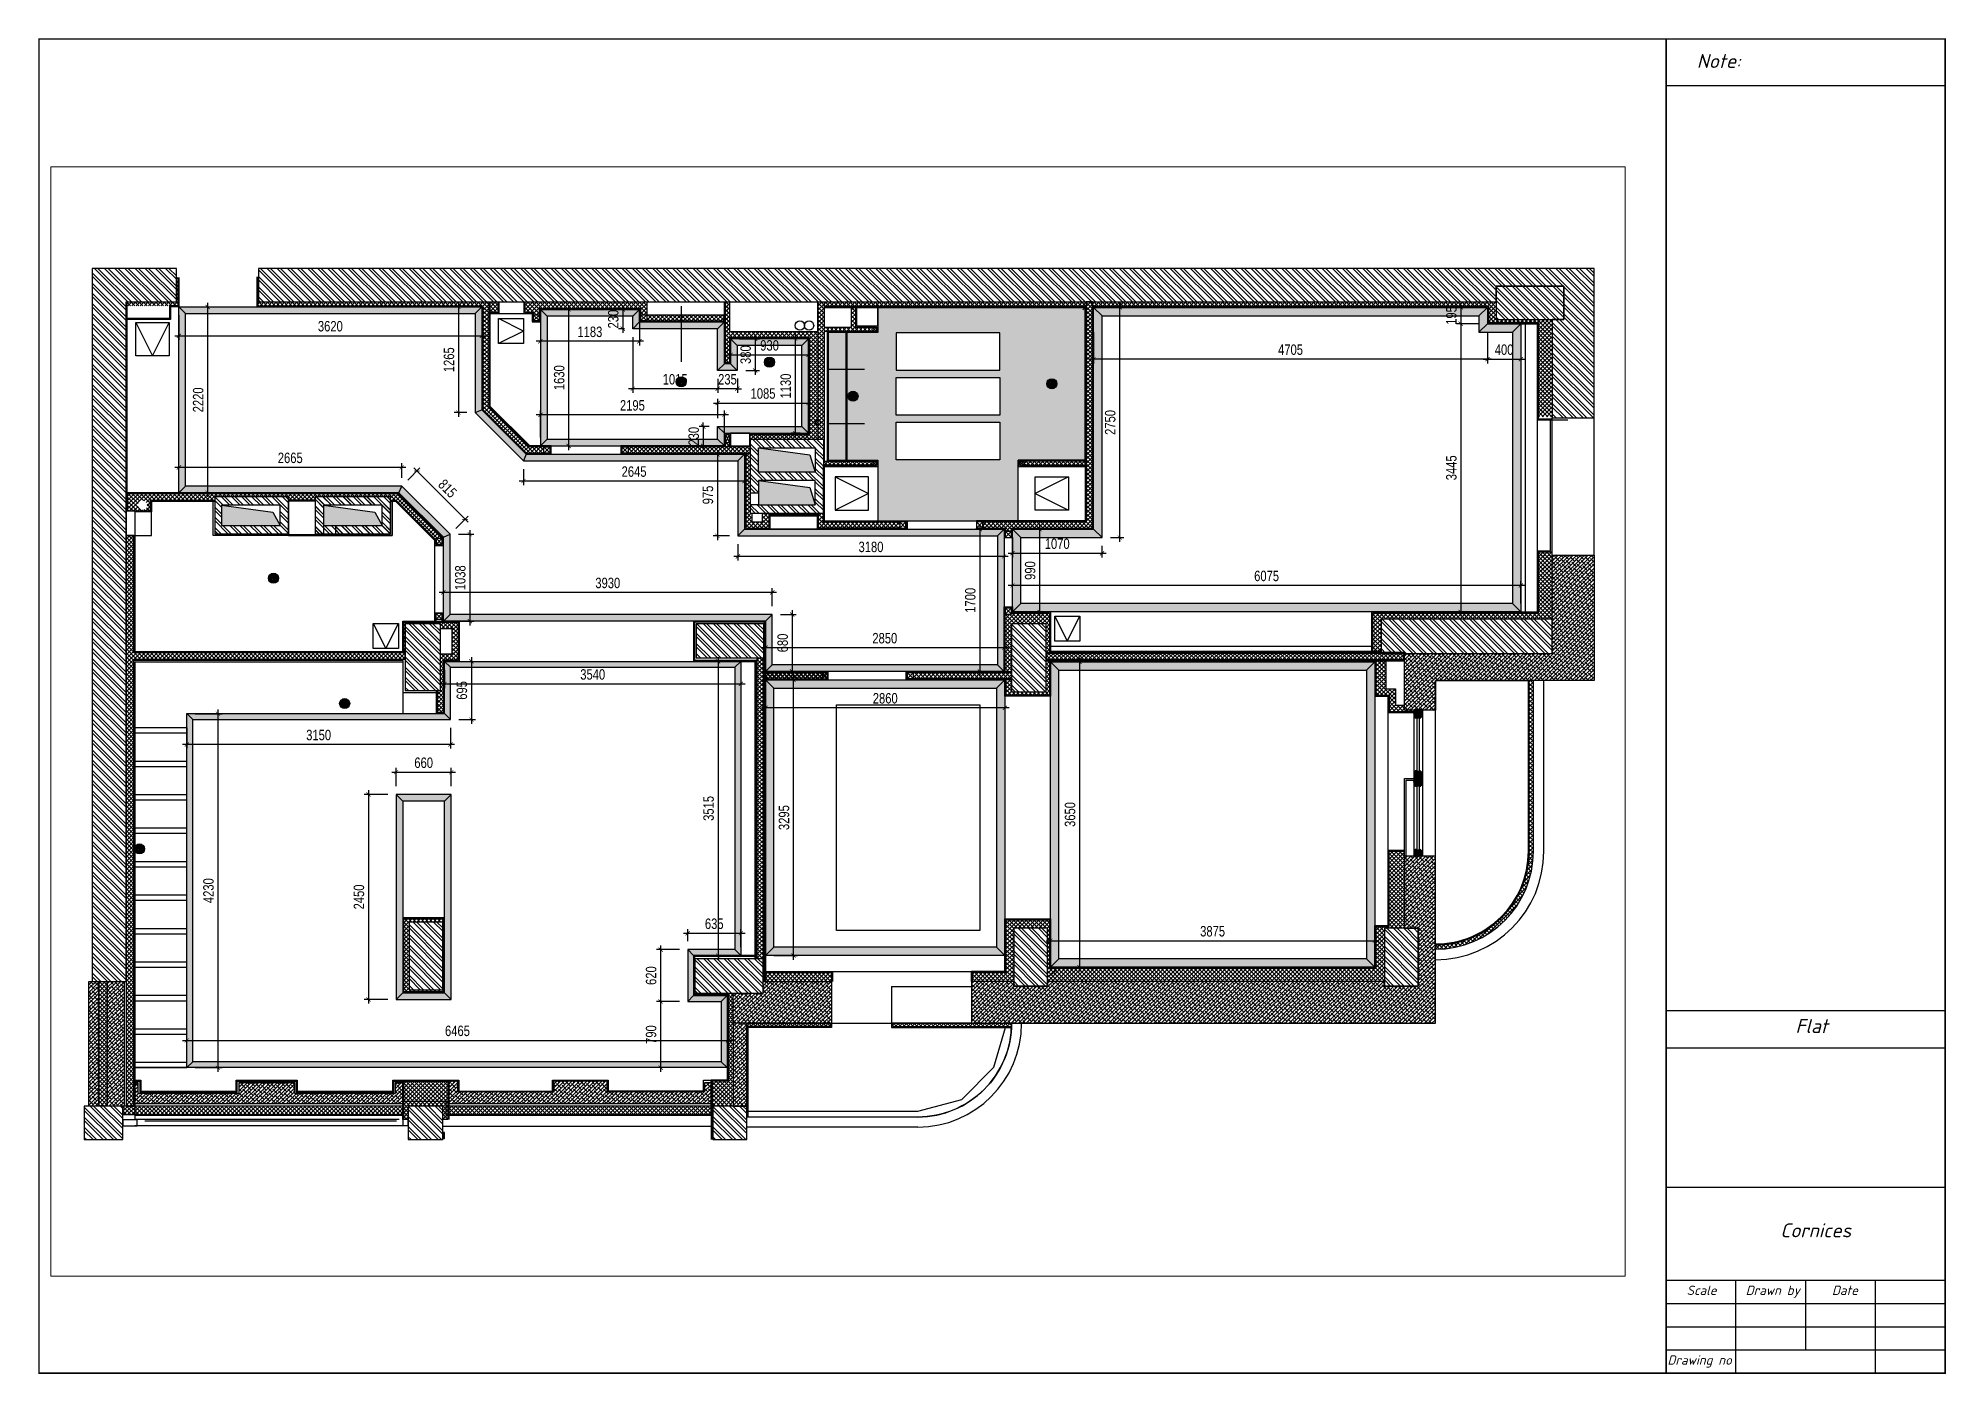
# Paper-space layout 'cornices' of a CAD drawing. Header units: metres, sheet in millimetres. Extents: x 3 to 413, y 0 to 287.
# The model-space entities are those that its viewports show. They can reach past a viewport. Long polylines and large blocks are cut down to what shows.
import ezdxf
from ezdxf.enums import TextEntityAlignment as Align

# ---------------------------------------------------------------- set-up
doc = ezdxf.new("R2010")
doc.units = ezdxf.units.M
doc.linetypes.add('ACAD_ISO10W100', pattern=[18, 12, -3, 0, -3])
for name, color, linetype in [('ceiling', 232, 'Continuous'), ('cornice', 4, 'Continuous'), ('Gypsum_wall', 3, 'Continuous'), ('sanitari 2', 144, 'Continuous'), ('wall', 5, 'Continuous'), ('windows', 7, 'Continuous')]:
    doc.layers.add(name, color=color, linetype=linetype)
doc.styles.add('ISO', font='isocpeui.ttf')
doc.styles.add('KOTE', font='romrust.shx', dxfattribs={"width": 0.8})
doc.dimstyles.new('ayala 50', dxfattribs={"dimscale": 50, "dimtxt": 2.5, "dimasz": 1, "dimexe": 1, "dimexo": 2, "dimgap": 1, "dimtad": 1, "dimdec": 0, "dimzin": 9, "dimdsep": 46, "dimtxsty": 'KOTE', "dimblk": 'ARCHTICK', "dimcen": 0, "dimdle": 1, "dimclrd": 4, "dimclre": 4, "dimclrt": 3, "dimadec": 0, "dimazin": 0, "dimtfac": 0.666667, "dimtdec": 0, "dimtix": 1, "dimtmove": 2, "dimatfit": 0, "dimfxl": 1, "dimtvp": 1, "dimtolj": 1, "dimarcsym": 0})
pattern_1 = [(135, (-156159.57, 62444.69), (-60.616729, -60.616729), []), (135, (-156159.57, 62485.1), (-60.616729, -60.616729), [])]
pattern_2 = [(45, (-156159.57, 62444.687), (-22.4506403, 22.4506403), []), (135, (-156159.57, 62444.687), (-67.351921, 22.4506403), [79.375, -47.625])]

psp = doc.layouts.new('cornices')

# ---------------------------------------------------------------- texts
at = {"color": 164, "style": 'ISO'}
for s, height, p in [('Note:', 3, (369.33, 282.44)), ('Flat', 3, (388.1, 74.86)), ('Cornices', 3, (393.11, 30.92)), ('Scale', 2, (364.16, 18.02)), ('Drawn by', 2, (382.1, 18.02)), ('Date', 2, (394.58, 18.02)), ('Drawing no', 2, (367.44, 3.02))]:
    psp.add_text(s, height=height, dxfattribs=at).set_placement(p, align=Align.MIDDLE_RIGHT)

msp = doc.modelspace()

# ---------------------------------------------------------------- blocks, each defined once
blk = doc.blocks.new('Joint-K7335')
at = {"layer": 'windows', "color": 7}
for points in [[(4, 11, -0.206505), (4, 12, -0.277528), (5, 12), (5, 12, 0.626267), (5, 11, 0.131441), (6, 12), (6, 18, 0.509109), (5, 18, -0.294424), (2, 18, 0.173488), (1, 19), (0, 19), (0, 2, 0.415334), (1, 1, 0.048115), (1, 1, 0.113375), (2, 1), (4, 3, 0.235966), (4, 3), (4, 3, 0.247659), (4, 3, 0.287937), (4, 3), (2, 2, -0.576722), (2, 3), (2, 3, -0.235966), (2, 3), (4, 5, 0.235966), (4, 5), (4, 6, 0.247659), (4, 6, 0.287937), (4, 6), (2, 5, -0.576722), (2, 5), (2, 6, -0.384094), (3, 7, -0.021813), (3, 7), (7, 7), (7, 8, 0.333043), (6, 8, -0.293245), (5, 9, 0.008528), (5, 9, 0.265517), (5, 9, 0.023748), (5, 10, -0.356149), (4, 11, -0.356149)], [(3, 11, 0.355005), (5, 9, -0.567624), (5, 9, -0.24708), (4, 9), (2, 9, -0.351704), (1, 10), (1, 13, -0.414214), (2, 13), (2, 13, 0.277073), (2, 13), (4, 17, -0.041112), (4, 17), (4, 18, -0.50666), (5, 18, -0.2771), (5, 17), (5, 13, 0.213422), (5, 13, -0.886227), (4, 13, 0.250571), (3, 11)]]:
    blk.add_lwpolyline(points, format="xyb", dxfattribs=at)
blk.add_lwpolyline([(2, 18, 0.632714), (1, 18), (1, 14, 0.78091), (2, 14), (3, 17, -0.117333), (3, 17, 1.218085), (3, 17, -0.285776), (3, 17, -0.145588)], format="xyb", close=True, dxfattribs=at)
blk = doc.blocks.new('air diffuser')
at = {"color": 0}
for radius in [150, 129, 107, 85.7, 64.3, 42.9, 21.4]:
    blk.add_circle((0, 0), radius, dxfattribs=at)
blk = doc.blocks.new('_ArchTick')
at = {"color": 0, "linetype": 'ByBlock', "const_width": 0.15}
blk.add_lwpolyline([(-0.5, -0.5), (0.5, 0.5)], dxfattribs=at)
blk = doc.blocks.new('*D1228')
at = {"layer": 'cornice', "color": 4, "linetype": 'ByBlock', "lineweight": -2, "transparency": 16777216}
for p, q in [((-552157, 187624), (-548517, 187624)), ((-552107, 187793), (-552107, 187574)), ((-548567, 187793), (-548567, 187574))]:
    blk.add_line(p, q, dxfattribs=at)
at = {"layer": 'Defpoints', "color": 0, "linetype": 'ByBlock', "transparency": 16777216}
for p in [(-552107, 187893), (-548567, 187893), (-548567, 187624)]:
    blk.add_point(p, dxfattribs=at)
at = {"layer": 'cornice', "color": 4, "linetype": 'ByBlock', "lineweight": -2, "transparency": 16777216, "xscale": 50, "yscale": 50, "zscale": 50, "rotation": 180}
blk.add_blockref('_ArchTick', (-552107, 187624), dxfattribs=at)
at = {"layer": 'cornice', "color": 4, "linetype": 'ByBlock', "lineweight": -2, "transparency": 16777216, "xscale": 50, "yscale": 50, "zscale": 50}
blk.add_blockref('_ArchTick', (-548567, 187624), dxfattribs=at)
at = {"layer": 'cornice', "color": 3, "linetype": 'ByBlock', "transparency": 16777216, "insert": (-550337, 187736), "char_height": 125, "attachment_point": 5, "style": 'KOTE'}
blk.add_mtext('\\A1;3540', dxfattribs=at)
blk = doc.blocks.new('*D1229')
at = {"layer": 'cornice', "color": 4, "linetype": 'ByBlock', "lineweight": -2, "transparency": 16777216}
for p, q in [((-548668, 187893), (-548890, 187893)), ((-548840, 187943), (-548840, 184328)), ((-548667, 184378), (-548890, 184378))]:
    blk.add_line(p, q, dxfattribs=at)
at = {"layer": 'Defpoints', "color": 0, "linetype": 'ByBlock', "transparency": 16777216}
for p in [(-548568, 187893), (-548840, 184378), (-548567, 184378)]:
    blk.add_point(p, dxfattribs=at)
at = {"layer": 'cornice', "color": 4, "linetype": 'ByBlock', "lineweight": -2, "transparency": 16777216, "xscale": 50, "yscale": 50, "zscale": 50}
for p, rotation in [((-548840, 187893), 90), ((-548840, 184378), 270)]:
    blk.add_blockref('_ArchTick', p, dxfattribs=dict(at, rotation=rotation))
at = {"layer": 'cornice', "color": 3, "linetype": 'ByBlock', "transparency": 16777216, "insert": (-548952, 186136), "char_height": 125, "attachment_point": 5, "rotation": 90, "style": 'KOTE'}
blk.add_mtext('\\A1;3515', dxfattribs=at)
blk = doc.blocks.new('*D1230')
at = {"layer": 'cornice', "color": 4, "linetype": 'ByBlock', "lineweight": -2, "transparency": 16777216}
for p, q in [((-552007, 187893), (-551737, 187893)), ((-551787, 187943), (-551787, 187148)), ((-551937, 187198), (-551737, 187198))]:
    blk.add_line(p, q, dxfattribs=at)
at = {"layer": 'Defpoints', "color": 0, "linetype": 'ByBlock', "transparency": 16777216}
for p in [(-552107, 187893), (-552037, 187198), (-551787, 187198)]:
    blk.add_point(p, dxfattribs=at)
at = {"layer": 'cornice', "color": 4, "linetype": 'ByBlock', "lineweight": -2, "transparency": 16777216, "xscale": 50, "yscale": 50, "zscale": 50}
for p, rotation in [((-551787, 187893), 90), ((-551787, 187198), 270)]:
    blk.add_blockref('_ArchTick', p, dxfattribs=dict(at, rotation=rotation))
at = {"layer": 'cornice', "color": 3, "linetype": 'ByBlock', "transparency": 16777216, "insert": (-551900, 187546), "char_height": 125, "attachment_point": 5, "rotation": 90, "style": 'KOTE'}
blk.add_mtext('\\A1;695', dxfattribs=at)
blk = doc.blocks.new('*D1231')
at = {"layer": 'cornice', "color": 4, "linetype": 'ByBlock', "lineweight": -2, "transparency": 16777216}
for p, q in [((-555187, 187098), (-555187, 186850)), ((-552037, 187098), (-552037, 186850)), ((-551987, 186900), (-555237, 186900))]:
    blk.add_line(p, q, dxfattribs=at)
at = {"layer": 'Defpoints', "color": 0, "linetype": 'ByBlock', "transparency": 16777216}
for p in [(-555187, 187198), (-552037, 187198), (-555187, 186900)]:
    blk.add_point(p, dxfattribs=at)
at = {"layer": 'cornice', "color": 4, "linetype": 'ByBlock', "lineweight": -2, "transparency": 16777216, "xscale": 50, "yscale": 50, "zscale": 50}
for p, rotation in [((-555187, 186900), 180.0000165074462), ((-552037, 186900), 1.650744620995681e-05)]:
    blk.add_blockref('_ArchTick', p, dxfattribs=dict(at, rotation=rotation))
at = {"layer": 'cornice', "color": 3, "linetype": 'ByBlock', "transparency": 16777216, "insert": (-553612, 187012), "char_height": 125, "attachment_point": 5, "rotation": 0, "style": 'KOTE'}
blk.add_mtext('\\A1;3150', dxfattribs=at)
blk = doc.blocks.new('*D1232')
at = {"layer": 'cornice', "color": 4, "linetype": 'ByBlock', "lineweight": -2, "transparency": 16777216}
for p, q in [((-555087, 187268), (-554766, 187268)), ((-554816, 187318), (-554816, 182988)), ((-555087, 183038), (-554766, 183038))]:
    blk.add_line(p, q, dxfattribs=at)
at = {"layer": 'Defpoints', "color": 0, "linetype": 'ByBlock', "transparency": 16777216}
for p in [(-555187, 187268), (-555187, 183038), (-554816, 183038)]:
    blk.add_point(p, dxfattribs=at)
at = {"layer": 'cornice', "color": 4, "linetype": 'ByBlock', "lineweight": -2, "transparency": 16777216, "xscale": 50, "yscale": 50, "zscale": 50}
for p, rotation in [((-554816, 187268), 90), ((-554816, 183038), 270)]:
    blk.add_blockref('_ArchTick', p, dxfattribs=dict(at, rotation=rotation))
at = {"layer": 'cornice', "color": 3, "linetype": 'ByBlock', "transparency": 16777216, "insert": (-554928, 185153), "char_height": 125, "attachment_point": 5, "rotation": 90, "style": 'KOTE'}
blk.add_mtext('\\A1;4230', dxfattribs=at)
blk = doc.blocks.new('*D1233')
at = {"layer": 'cornice', "color": 4, "linetype": 'ByBlock', "lineweight": -2, "transparency": 16777216}
for p, q in [((-552787, 186303), (-553067, 186303)), ((-553017, 186353), (-553017, 183803)), ((-552787, 183853), (-553067, 183853))]:
    blk.add_line(p, q, dxfattribs=at)
at = {"layer": 'Defpoints', "color": 0, "linetype": 'ByBlock', "transparency": 16777216}
for p in [(-552687, 186303), (-553017, 183853), (-552687, 183853)]:
    blk.add_point(p, dxfattribs=at)
at = {"layer": 'cornice', "color": 4, "linetype": 'ByBlock', "lineweight": -2, "transparency": 16777216, "xscale": 50, "yscale": 50, "zscale": 50}
for p, rotation in [((-553017, 186303), 90), ((-553017, 183853), 270)]:
    blk.add_blockref('_ArchTick', p, dxfattribs=dict(at, rotation=rotation))
at = {"layer": 'cornice', "color": 3, "linetype": 'ByBlock', "transparency": 16777216, "insert": (-553130, 185078), "char_height": 125, "attachment_point": 5, "rotation": 90, "style": 'KOTE'}
blk.add_mtext('\\A1;2450', dxfattribs=at)
blk = doc.blocks.new('*D1234')
at = {"layer": 'cornice', "color": 4, "linetype": 'ByBlock', "lineweight": -2, "transparency": 16777216}
for p, q in [((-552737, 186569), (-551977, 186569)), ((-552687, 186403), (-552687, 186619)), ((-552027, 186403), (-552027, 186619))]:
    blk.add_line(p, q, dxfattribs=at)
at = {"layer": 'Defpoints', "color": 0, "linetype": 'ByBlock', "transparency": 16777216}
for p in [(-552027, 186569), (-552687, 186303), (-552027, 186303)]:
    blk.add_point(p, dxfattribs=at)
at = {"layer": 'cornice', "color": 4, "linetype": 'ByBlock', "lineweight": -2, "transparency": 16777216, "xscale": 50, "yscale": 50, "zscale": 50, "rotation": 180}
blk.add_blockref('_ArchTick', (-552687, 186569), dxfattribs=at)
at = {"layer": 'cornice', "color": 4, "linetype": 'ByBlock', "lineweight": -2, "transparency": 16777216, "xscale": 50, "yscale": 50, "zscale": 50}
blk.add_blockref('_ArchTick', (-552027, 186569), dxfattribs=at)
at = {"layer": 'cornice', "color": 3, "linetype": 'ByBlock', "transparency": 16777216, "insert": (-552357, 186681), "char_height": 125, "attachment_point": 5, "style": 'KOTE'}
blk.add_mtext('\\A1;660', dxfattribs=at)
blk = doc.blocks.new('*D1235')
at = {"layer": 'cornice', "color": 4, "linetype": 'ByBlock', "lineweight": -2, "transparency": 16777216}
for p, q in [((-555237, 183364), (-548670, 183364)), ((-555187, 183138), (-555187, 183414)), ((-548720, 183138), (-548720, 183414))]:
    blk.add_line(p, q, dxfattribs=at)
at = {"layer": 'Defpoints', "color": 0, "linetype": 'ByBlock', "transparency": 16777216}
for p in [(-548720, 183364), (-555187, 183038), (-548720, 183038)]:
    blk.add_point(p, dxfattribs=at)
at = {"layer": 'cornice', "color": 4, "linetype": 'ByBlock', "lineweight": -2, "transparency": 16777216, "xscale": 50, "yscale": 50, "zscale": 50, "rotation": 180}
blk.add_blockref('_ArchTick', (-555187, 183364), dxfattribs=at)
at = {"layer": 'cornice', "color": 4, "linetype": 'ByBlock', "lineweight": -2, "transparency": 16777216, "xscale": 50, "yscale": 50, "zscale": 50}
blk.add_blockref('_ArchTick', (-548720, 183364), dxfattribs=at)
at = {"layer": 'cornice', "color": 3, "linetype": 'ByBlock', "transparency": 16777216, "insert": (-551953, 183477), "char_height": 125, "attachment_point": 5, "style": 'KOTE'}
blk.add_mtext('\\A1;6465', dxfattribs=at)
blk = doc.blocks.new('*D1236')
at = {"layer": 'cornice', "color": 4, "linetype": 'ByBlock', "lineweight": -2, "transparency": 16777216}
for p, q in [((-549302, 184448), (-549576, 184448)), ((-549526, 184498), (-549526, 183778)), ((-549302, 183828), (-549576, 183828))]:
    blk.add_line(p, q, dxfattribs=at)
at = {"layer": 'Defpoints', "color": 0, "linetype": 'ByBlock', "transparency": 16777216}
for p in [(-549202, 184448), (-549526, 183828), (-549202, 183828)]:
    blk.add_point(p, dxfattribs=at)
at = {"layer": 'cornice', "color": 4, "linetype": 'ByBlock', "lineweight": -2, "transparency": 16777216, "xscale": 50, "yscale": 50, "zscale": 50}
for p, rotation in [((-549526, 184448), 90), ((-549526, 183828), 270)]:
    blk.add_blockref('_ArchTick', p, dxfattribs=dict(at, rotation=rotation))
at = {"layer": 'cornice', "color": 3, "linetype": 'ByBlock', "transparency": 16777216, "insert": (-549639, 184138), "char_height": 125, "attachment_point": 5, "rotation": 90, "style": 'KOTE'}
blk.add_mtext('\\A1;620', dxfattribs=at)
blk = doc.blocks.new('*D1237')
at = {"layer": 'cornice', "color": 4, "linetype": 'ByBlock', "lineweight": -2, "transparency": 16777216}
for p, q in [((-549252, 184644), (-548517, 184644)), ((-549202, 184548), (-549202, 184694)), ((-548567, 184478), (-548567, 184694))]:
    blk.add_line(p, q, dxfattribs=at)
at = {"layer": 'Defpoints', "color": 0, "linetype": 'ByBlock', "transparency": 16777216}
for p in [(-548567, 184644), (-549202, 184448), (-548567, 184378)]:
    blk.add_point(p, dxfattribs=at)
at = {"layer": 'cornice', "color": 4, "linetype": 'ByBlock', "lineweight": -2, "transparency": 16777216, "xscale": 50, "yscale": 50, "zscale": 50, "rotation": 180}
blk.add_blockref('_ArchTick', (-549202, 184644), dxfattribs=at)
at = {"layer": 'cornice', "color": 4, "linetype": 'ByBlock', "lineweight": -2, "transparency": 16777216, "xscale": 50, "yscale": 50, "zscale": 50}
blk.add_blockref('_ArchTick', (-548567, 184644), dxfattribs=at)
at = {"layer": 'cornice', "color": 3, "linetype": 'ByBlock', "transparency": 16777216, "insert": (-548885, 184757), "char_height": 125, "attachment_point": 5, "style": 'KOTE'}
blk.add_mtext('\\A1;635', dxfattribs=at)
blk = doc.blocks.new('*D1238')
at = {"layer": 'cornice', "color": 4, "linetype": 'ByBlock', "lineweight": -2, "transparency": 16777216}
for p, q in [((-549302, 183828), (-549576, 183828)), ((-549526, 183878), (-549526, 182988)), ((-548832, 183038), (-549576, 183038))]:
    blk.add_line(p, q, dxfattribs=at)
at = {"layer": 'Defpoints', "color": 0, "linetype": 'ByBlock', "transparency": 16777216}
for p in [(-549202, 183828), (-549526, 183038), (-548732, 183038)]:
    blk.add_point(p, dxfattribs=at)
at = {"layer": 'cornice', "color": 4, "linetype": 'ByBlock', "lineweight": -2, "transparency": 16777216, "xscale": 50, "yscale": 50, "zscale": 50}
for p, rotation in [((-549526, 183828), 90), ((-549526, 183038), 270)]:
    blk.add_blockref('_ArchTick', p, dxfattribs=dict(at, rotation=rotation))
at = {"layer": 'cornice', "color": 3, "linetype": 'ByBlock', "transparency": 16777216, "insert": (-549639, 183433), "char_height": 125, "attachment_point": 5, "rotation": 90, "style": 'KOTE'}
blk.add_mtext('\\A1;790', dxfattribs=at)
blk = doc.blocks.new('*D1239')
at = {"layer": 'cornice', "color": 4, "linetype": 'ByBlock', "lineweight": -2, "transparency": 16777216}
for p, q in [((-548172, 187673), (-547889, 187673)), ((-547939, 184328), (-547939, 187723)), ((-548172, 184378), (-547889, 184378))]:
    blk.add_line(p, q, dxfattribs=at)
at = {"layer": 'Defpoints', "color": 0, "linetype": 'ByBlock', "transparency": 16777216}
for p in [(-548272, 187673), (-547939, 187673), (-548272, 184378)]:
    blk.add_point(p, dxfattribs=at)
at = {"layer": 'cornice', "color": 4, "linetype": 'ByBlock', "lineweight": -2, "transparency": 16777216, "xscale": 50, "yscale": 50, "zscale": 50}
for p, rotation in [((-547939, 187673), 90), ((-547939, 184378), 270)]:
    blk.add_blockref('_ArchTick', p, dxfattribs=dict(at, rotation=rotation))
at = {"layer": 'cornice', "color": 3, "linetype": 'ByBlock', "transparency": 16777216, "insert": (-548051, 186026), "char_height": 125, "attachment_point": 5, "rotation": 90, "style": 'KOTE'}
blk.add_mtext('\\A1;3295', dxfattribs=at)
blk = doc.blocks.new('*D1240')
at = {"layer": 'cornice', "color": 4, "linetype": 'ByBlock', "lineweight": -2, "transparency": 16777216}
for p, q in [((-548272, 187573), (-548272, 187288)), ((-545412, 187573), (-545412, 187288)), ((-545362, 187338), (-548322, 187338))]:
    blk.add_line(p, q, dxfattribs=at)
at = {"layer": 'Defpoints', "color": 0, "linetype": 'ByBlock', "transparency": 16777216}
for p in [(-548272, 187673), (-545412, 187673), (-548272, 187338)]:
    blk.add_point(p, dxfattribs=at)
at = {"layer": 'cornice', "color": 4, "linetype": 'ByBlock', "lineweight": -2, "transparency": 16777216, "xscale": 50, "yscale": 50, "zscale": 50, "rotation": 180}
blk.add_blockref('_ArchTick', (-548272, 187338), dxfattribs=at)
at = {"layer": 'cornice', "color": 4, "linetype": 'ByBlock', "lineweight": -2, "transparency": 16777216, "xscale": 50, "yscale": 50, "zscale": 50}
blk.add_blockref('_ArchTick', (-545412, 187338), dxfattribs=at)
at = {"layer": 'cornice', "color": 3, "linetype": 'ByBlock', "transparency": 16777216, "insert": (-546842, 187451), "char_height": 125, "attachment_point": 5, "style": 'KOTE'}
blk.add_mtext('\\A1;2860', dxfattribs=at)
blk = doc.blocks.new('*D1241')
at = {"layer": 'cornice', "color": 4, "linetype": 'ByBlock', "lineweight": -2, "transparency": 16777216}
for p, q in [((-555282, 192028), (-555282, 191734)), ((-551662, 192028), (-551662, 191734)), ((-555332, 191784), (-551612, 191784))]:
    blk.add_line(p, q, dxfattribs=at)
at = {"layer": 'Defpoints', "color": 0, "linetype": 'ByBlock', "transparency": 16777216}
for p in [(-555282, 192128), (-551662, 192128), (-551662, 191784)]:
    blk.add_point(p, dxfattribs=at)
at = {"layer": 'cornice', "color": 4, "linetype": 'ByBlock', "lineweight": -2, "transparency": 16777216, "xscale": 50, "yscale": 50, "zscale": 50, "rotation": 180}
blk.add_blockref('_ArchTick', (-555282, 191784), dxfattribs=at)
at = {"layer": 'cornice', "color": 4, "linetype": 'ByBlock', "lineweight": -2, "transparency": 16777216, "xscale": 50, "yscale": 50, "zscale": 50}
blk.add_blockref('_ArchTick', (-551662, 191784), dxfattribs=at)
at = {"layer": 'cornice', "color": 3, "linetype": 'ByBlock', "transparency": 16777216, "insert": (-553472, 191897), "char_height": 125, "attachment_point": 5, "style": 'KOTE'}
blk.add_mtext('\\A1;3620', dxfattribs=at)
blk = doc.blocks.new('*D1242')
at = {"layer": 'cornice', "color": 4, "linetype": 'ByBlock', "lineweight": -2, "transparency": 16777216}
for p, q in [((-544767, 187888), (-544471, 187888)), ((-544521, 187938), (-544521, 184188)), ((-544767, 184238), (-544471, 184238))]:
    blk.add_line(p, q, dxfattribs=at)
at = {"layer": 'Defpoints', "color": 0, "linetype": 'ByBlock', "transparency": 16777216}
for p in [(-544867, 187888), (-544867, 184238), (-544521, 184238)]:
    blk.add_point(p, dxfattribs=at)
at = {"layer": 'cornice', "color": 4, "linetype": 'ByBlock', "lineweight": -2, "transparency": 16777216, "xscale": 50, "yscale": 50, "zscale": 50}
for p, rotation in [((-544521, 187888), 90), ((-544521, 184238), 270)]:
    blk.add_blockref('_ArchTick', p, dxfattribs=dict(at, rotation=rotation))
at = {"layer": 'cornice', "color": 3, "linetype": 'ByBlock', "transparency": 16777216, "insert": (-544633, 186063), "char_height": 125, "attachment_point": 5, "rotation": 90, "style": 'KOTE'}
blk.add_mtext('\\A1;3650', dxfattribs=at)
blk = doc.blocks.new('*D1243')
at = {"layer": 'cornice', "color": 4, "linetype": 'ByBlock', "lineweight": -2, "transparency": 16777216}
for p, q in [((-544917, 184555), (-540942, 184555)), ((-544867, 184338), (-544867, 184605)), ((-540992, 184338), (-540992, 184605))]:
    blk.add_line(p, q, dxfattribs=at)
at = {"layer": 'Defpoints', "color": 0, "linetype": 'ByBlock', "transparency": 16777216}
for p in [(-540992, 184555), (-544867, 184238), (-540992, 184238)]:
    blk.add_point(p, dxfattribs=at)
at = {"layer": 'cornice', "color": 4, "linetype": 'ByBlock', "lineweight": -2, "transparency": 16777216, "xscale": 50, "yscale": 50, "zscale": 50, "rotation": 180}
blk.add_blockref('_ArchTick', (-544867, 184555), dxfattribs=at)
at = {"layer": 'cornice', "color": 4, "linetype": 'ByBlock', "lineweight": -2, "transparency": 16777216, "xscale": 50, "yscale": 50, "zscale": 50}
blk.add_blockref('_ArchTick', (-540992, 184555), dxfattribs=at)
at = {"layer": 'cornice', "color": 3, "linetype": 'ByBlock', "transparency": 16777216, "insert": (-542930, 184667), "char_height": 125, "attachment_point": 5, "style": 'KOTE'}
blk.add_mtext('\\A1;3875', dxfattribs=at)
blk = doc.blocks.new('*D1244')
at = {"layer": 'cornice', "color": 4, "linetype": 'ByBlock', "lineweight": -2, "transparency": 16777216}
for p, q in [((-544352, 191828), (-544352, 191454)), ((-539647, 191828), (-539647, 191454)), ((-539597, 191504), (-544402, 191504))]:
    blk.add_line(p, q, dxfattribs=at)
at = {"layer": 'Defpoints', "color": 0, "linetype": 'ByBlock', "transparency": 16777216}
for p in [(-544352, 191928), (-539647, 191928), (-544352, 191504)]:
    blk.add_point(p, dxfattribs=at)
at = {"layer": 'cornice', "color": 4, "linetype": 'ByBlock', "lineweight": -2, "transparency": 16777216, "xscale": 50, "yscale": 50, "zscale": 50, "rotation": 180}
blk.add_blockref('_ArchTick', (-544352, 191504), dxfattribs=at)
at = {"layer": 'cornice', "color": 4, "linetype": 'ByBlock', "lineweight": -2, "transparency": 16777216, "xscale": 50, "yscale": 50, "zscale": 50}
blk.add_blockref('_ArchTick', (-539647, 191504), dxfattribs=at)
at = {"layer": 'cornice', "color": 3, "linetype": 'ByBlock', "transparency": 16777216, "insert": (-541999, 191617), "char_height": 125, "attachment_point": 5, "style": 'KOTE'}
blk.add_mtext('\\A1;4705', dxfattribs=at)
blk = doc.blocks.new('*D1245')
at = {"layer": 'cornice', "color": 4, "linetype": 'ByBlock', "lineweight": -2, "transparency": 16777216}
for p, q in [((-539647, 191828), (-539647, 191454)), ((-539247, 191828), (-539247, 191454)), ((-539697, 191504), (-539197, 191504))]:
    blk.add_line(p, q, dxfattribs=at)
at = {"layer": 'Defpoints', "color": 0, "linetype": 'ByBlock', "transparency": 16777216}
for p in [(-539647, 191928), (-539247, 191928), (-539247, 191504)]:
    blk.add_point(p, dxfattribs=at)
at = {"layer": 'cornice', "color": 4, "linetype": 'ByBlock', "lineweight": -2, "transparency": 16777216, "xscale": 50, "yscale": 50, "zscale": 50, "rotation": 180}
blk.add_blockref('_ArchTick', (-539647, 191504), dxfattribs=at)
at = {"layer": 'cornice', "color": 4, "linetype": 'ByBlock', "lineweight": -2, "transparency": 16777216, "xscale": 50, "yscale": 50, "zscale": 50}
blk.add_blockref('_ArchTick', (-539247, 191504), dxfattribs=at)
at = {"layer": 'cornice', "color": 3, "linetype": 'ByBlock', "transparency": 16777216, "insert": (-539447, 191617), "char_height": 125, "attachment_point": 5, "style": 'KOTE'}
blk.add_mtext('\\A1;400', dxfattribs=at)
blk = doc.blocks.new('*D1246')
at = {"layer": 'cornice', "color": 4, "linetype": 'ByBlock', "lineweight": -2, "transparency": 16777216}
for p, q in [((-539965, 192123), (-539965, 192173)), ((-539747, 192123), (-540015, 192123)), ((-539965, 192123), (-539965, 191928)), ((-539747, 191928), (-540015, 191928)), ((-539965, 191928), (-539965, 191878))]:
    blk.add_line(p, q, dxfattribs=at)
at = {"layer": 'Defpoints', "color": 0, "linetype": 'ByBlock', "transparency": 16777216}
for p in [(-539647, 192123), (-539965, 191928), (-539647, 191928)]:
    blk.add_point(p, dxfattribs=at)
at = {"layer": 'cornice', "color": 4, "linetype": 'ByBlock', "lineweight": -2, "transparency": 16777216, "xscale": 50, "yscale": 50, "zscale": 50}
for p, rotation in [((-539965, 192123), 270), ((-539965, 191928), 90)]:
    blk.add_blockref('_ArchTick', p, dxfattribs=dict(at, rotation=rotation))
at = {"layer": 'cornice', "color": 3, "linetype": 'ByBlock', "transparency": 16777216, "insert": (-540077, 192026), "char_height": 125, "attachment_point": 5, "rotation": 90, "style": 'KOTE'}
blk.add_mtext('\\A1;195', dxfattribs=at)
blk = doc.blocks.new('*D1247')
at = {"layer": 'cornice', "color": 4, "linetype": 'ByBlock', "lineweight": -2, "transparency": 16777216}
for p, q in [((-539965, 191978), (-539965, 188433)), ((-539747, 191928), (-540015, 191928)), ((-539347, 188483), (-540015, 188483))]:
    blk.add_line(p, q, dxfattribs=at)
at = {"layer": 'Defpoints', "color": 0, "linetype": 'ByBlock', "transparency": 16777216}
for p in [(-539647, 191928), (-539965, 188483), (-539247, 188483)]:
    blk.add_point(p, dxfattribs=at)
at = {"layer": 'cornice', "color": 4, "linetype": 'ByBlock', "lineweight": -2, "transparency": 16777216, "xscale": 50, "yscale": 50, "zscale": 50}
for p, rotation in [((-539965, 191928), 90), ((-539965, 188483), 270)]:
    blk.add_blockref('_ArchTick', p, dxfattribs=dict(at, rotation=rotation))
at = {"layer": 'cornice', "color": 3, "linetype": 'ByBlock', "transparency": 16777216, "insert": (-540077, 190206), "char_height": 125, "attachment_point": 5, "rotation": 90, "style": 'KOTE'}
blk.add_mtext('\\A1;3445', dxfattribs=at)
blk = doc.blocks.new('*D1248')
at = {"layer": 'cornice', "color": 4, "linetype": 'ByBlock', "lineweight": -2, "transparency": 16777216}
for p, q in [((-539197, 188801), (-545372, 188801)), ((-545322, 188583), (-545322, 188851)), ((-539247, 188583), (-539247, 188851))]:
    blk.add_line(p, q, dxfattribs=at)
at = {"layer": 'Defpoints', "color": 0, "linetype": 'ByBlock', "transparency": 16777216}
for p in [(-545322, 188801), (-545322, 188483), (-539247, 188483)]:
    blk.add_point(p, dxfattribs=at)
at = {"layer": 'cornice', "color": 4, "linetype": 'ByBlock', "lineweight": -2, "transparency": 16777216, "xscale": 50, "yscale": 50, "zscale": 50, "rotation": 180}
blk.add_blockref('_ArchTick', (-545322, 188801), dxfattribs=at)
at = {"layer": 'cornice', "color": 4, "linetype": 'ByBlock', "lineweight": -2, "transparency": 16777216, "xscale": 50, "yscale": 50, "zscale": 50}
blk.add_blockref('_ArchTick', (-539247, 188801), dxfattribs=at)
at = {"layer": 'cornice', "color": 3, "linetype": 'ByBlock', "transparency": 16777216, "insert": (-542285, 188913), "char_height": 125, "attachment_point": 5, "style": 'KOTE'}
blk.add_mtext('\\A1;6075', dxfattribs=at)
blk = doc.blocks.new('*D1249')
at = {"layer": 'cornice', "color": 4, "linetype": 'ByBlock', "lineweight": -2, "transparency": 16777216}
for p, q in [((-545322, 189373), (-545322, 189135)), ((-544252, 189273), (-544252, 189135)), ((-545372, 189185), (-544202, 189185))]:
    blk.add_line(p, q, dxfattribs=at)
at = {"layer": 'Defpoints', "color": 0, "linetype": 'ByBlock', "transparency": 16777216}
for p in [(-545322, 189473), (-544252, 189373), (-544252, 189185)]:
    blk.add_point(p, dxfattribs=at)
at = {"layer": 'cornice', "color": 4, "linetype": 'ByBlock', "lineweight": -2, "transparency": 16777216, "xscale": 50, "yscale": 50, "zscale": 50, "rotation": 180}
blk.add_blockref('_ArchTick', (-545322, 189185), dxfattribs=at)
at = {"layer": 'cornice', "color": 4, "linetype": 'ByBlock', "lineweight": -2, "transparency": 16777216, "xscale": 50, "yscale": 50, "zscale": 50}
blk.add_blockref('_ArchTick', (-544252, 189185), dxfattribs=at)
at = {"layer": 'cornice', "color": 3, "linetype": 'ByBlock', "transparency": 16777216, "insert": (-544787, 189298), "char_height": 125, "attachment_point": 5, "style": 'KOTE'}
blk.add_mtext('\\A1;1070', dxfattribs=at)
blk = doc.blocks.new('*D1250')
at = {"layer": 'cornice', "color": 4, "linetype": 'ByBlock', "lineweight": -2, "transparency": 16777216}
for p, q in [((-545222, 189473), (-544948, 189473)), ((-544998, 189523), (-544998, 188433)), ((-545222, 188483), (-544948, 188483))]:
    blk.add_line(p, q, dxfattribs=at)
at = {"layer": 'Defpoints', "color": 0, "linetype": 'ByBlock', "transparency": 16777216}
for p in [(-545322, 189473), (-545322, 188483), (-544998, 188483)]:
    blk.add_point(p, dxfattribs=at)
at = {"layer": 'cornice', "color": 4, "linetype": 'ByBlock', "lineweight": -2, "transparency": 16777216, "xscale": 50, "yscale": 50, "zscale": 50}
for p, rotation in [((-544998, 189473), 90), ((-544998, 188483), 270)]:
    blk.add_blockref('_ArchTick', p, dxfattribs=dict(at, rotation=rotation))
at = {"layer": 'cornice', "color": 3, "linetype": 'ByBlock', "transparency": 16777216, "insert": (-545110, 188978), "char_height": 125, "attachment_point": 5, "rotation": 90, "style": 'KOTE'}
blk.add_mtext('\\A1;990', dxfattribs=at)
blk = doc.blocks.new('*D1251')
at = {"layer": 'cornice', "color": 4, "linetype": 'ByBlock', "lineweight": -2, "transparency": 16777216}
for p, q in [((-544040, 189323), (-544040, 192173)), ((-544252, 192123), (-543990, 192123)), ((-544152, 189373), (-543990, 189373))]:
    blk.add_line(p, q, dxfattribs=at)
at = {"layer": 'Defpoints', "color": 0, "linetype": 'ByBlock', "transparency": 16777216}
for p in [(-544352, 192123), (-544040, 192123), (-544252, 189373)]:
    blk.add_point(p, dxfattribs=at)
at = {"layer": 'cornice', "color": 4, "linetype": 'ByBlock', "lineweight": -2, "transparency": 16777216, "xscale": 50, "yscale": 50, "zscale": 50}
for p, rotation in [((-544040, 192123), 90), ((-544040, 189373), 270)]:
    blk.add_blockref('_ArchTick', p, dxfattribs=dict(at, rotation=rotation))
at = {"layer": 'cornice', "color": 3, "linetype": 'ByBlock', "transparency": 16777216, "insert": (-544153, 190748), "char_height": 125, "attachment_point": 5, "rotation": 90, "style": 'KOTE'}
blk.add_mtext('\\A1;2750', dxfattribs=at)
blk = doc.blocks.new('*D1252')
at = {"layer": 'cornice', "color": 4, "linetype": 'ByBlock', "lineweight": -2, "transparency": 16777216}
for p, q in [((-548602, 189293), (-548602, 189097)), ((-545422, 189373), (-545422, 189097)), ((-545372, 189147), (-548652, 189147))]:
    blk.add_line(p, q, dxfattribs=at)
at = {"layer": 'Defpoints', "color": 0, "linetype": 'ByBlock', "transparency": 16777216}
for p in [(-545422, 189473), (-548602, 189393), (-548602, 189147)]:
    blk.add_point(p, dxfattribs=at)
at = {"layer": 'cornice', "color": 4, "linetype": 'ByBlock', "lineweight": -2, "transparency": 16777216, "xscale": 50, "yscale": 50, "zscale": 50, "rotation": 180}
blk.add_blockref('_ArchTick', (-548602, 189147), dxfattribs=at)
at = {"layer": 'cornice', "color": 4, "linetype": 'ByBlock', "lineweight": -2, "transparency": 16777216, "xscale": 50, "yscale": 50, "zscale": 50}
blk.add_blockref('_ArchTick', (-545422, 189147), dxfattribs=at)
at = {"layer": 'cornice', "color": 3, "linetype": 'ByBlock', "transparency": 16777216, "insert": (-547012, 189260), "char_height": 125, "attachment_point": 5, "style": 'KOTE'}
blk.add_mtext('\\A1;3180', dxfattribs=at)
blk = doc.blocks.new('*D1253')
at = {"layer": 'cornice', "color": 4, "linetype": 'ByBlock', "lineweight": -2, "transparency": 16777216}
for p, q in [((-545522, 189473), (-545762, 189473)), ((-545712, 189523), (-545712, 187723)), ((-545522, 187773), (-545762, 187773))]:
    blk.add_line(p, q, dxfattribs=at)
at = {"layer": 'Defpoints', "color": 0, "linetype": 'ByBlock', "transparency": 16777216}
for p in [(-545422, 189473), (-545712, 187773), (-545422, 187773)]:
    blk.add_point(p, dxfattribs=at)
at = {"layer": 'cornice', "color": 4, "linetype": 'ByBlock', "lineweight": -2, "transparency": 16777216, "xscale": 50, "yscale": 50, "zscale": 50}
for p, rotation in [((-545712, 189473), 90), ((-545712, 187773), 270)]:
    blk.add_blockref('_ArchTick', p, dxfattribs=dict(at, rotation=rotation))
at = {"layer": 'cornice', "color": 3, "linetype": 'ByBlock', "transparency": 16777216, "insert": (-545825, 188623), "char_height": 125, "attachment_point": 5, "rotation": 90, "style": 'KOTE'}
blk.add_mtext('\\A1;1700', dxfattribs=at)
blk = doc.blocks.new('*D1254')
at = {"layer": 'cornice', "color": 4, "linetype": 'ByBlock', "lineweight": -2, "transparency": 16777216}
for p, q in [((-545372, 188056), (-548322, 188056)), ((-548272, 187873), (-548272, 188106)), ((-545422, 187873), (-545422, 188106))]:
    blk.add_line(p, q, dxfattribs=at)
at = {"layer": 'Defpoints', "color": 0, "linetype": 'ByBlock', "transparency": 16777216}
for p in [(-548272, 188056), (-548272, 187773), (-545422, 187773)]:
    blk.add_point(p, dxfattribs=at)
at = {"layer": 'cornice', "color": 4, "linetype": 'ByBlock', "lineweight": -2, "transparency": 16777216, "xscale": 50, "yscale": 50, "zscale": 50, "rotation": 180}
blk.add_blockref('_ArchTick', (-548272, 188056), dxfattribs=at)
at = {"layer": 'cornice', "color": 4, "linetype": 'ByBlock', "lineweight": -2, "transparency": 16777216, "xscale": 50, "yscale": 50, "zscale": 50}
blk.add_blockref('_ArchTick', (-545422, 188056), dxfattribs=at)
at = {"layer": 'cornice', "color": 3, "linetype": 'ByBlock', "transparency": 16777216, "insert": (-546847, 188169), "char_height": 125, "attachment_point": 5, "style": 'KOTE'}
blk.add_mtext('\\A1;2850', dxfattribs=at)
blk = doc.blocks.new('*D1255')
at = {"layer": 'cornice', "color": 4, "linetype": 'ByBlock', "lineweight": -2, "transparency": 16777216}
for p, q in [((-548092, 188453), (-547905, 188453)), ((-547955, 188503), (-547955, 187723)), ((-548172, 187773), (-547905, 187773))]:
    blk.add_line(p, q, dxfattribs=at)
at = {"layer": 'Defpoints', "color": 0, "linetype": 'ByBlock', "transparency": 16777216}
for p in [(-548192, 188453), (-548272, 187773), (-547955, 187773)]:
    blk.add_point(p, dxfattribs=at)
at = {"layer": 'cornice', "color": 4, "linetype": 'ByBlock', "lineweight": -2, "transparency": 16777216, "xscale": 50, "yscale": 50, "zscale": 50}
for p, rotation in [((-547955, 188453), 90), ((-547955, 187773), 270)]:
    blk.add_blockref('_ArchTick', p, dxfattribs=dict(at, rotation=rotation))
at = {"layer": 'cornice', "color": 3, "linetype": 'ByBlock', "transparency": 16777216, "insert": (-548067, 188113), "char_height": 125, "attachment_point": 5, "rotation": 90, "style": 'KOTE'}
blk.add_mtext('\\A1;680', dxfattribs=at)
blk = doc.blocks.new('*D1256')
at = {"layer": 'cornice', "color": 4, "linetype": 'ByBlock', "lineweight": -2, "transparency": 16777216}
for p, q in [((-552122, 188473), (-552122, 188767)), ((-548192, 188553), (-548192, 188767)), ((-548142, 188717), (-552172, 188717))]:
    blk.add_line(p, q, dxfattribs=at)
at = {"layer": 'Defpoints', "color": 0, "linetype": 'ByBlock', "transparency": 16777216}
for p in [(-552122, 188717), (-552122, 188373), (-548192, 188453)]:
    blk.add_point(p, dxfattribs=at)
at = {"layer": 'cornice', "color": 4, "linetype": 'ByBlock', "lineweight": -2, "transparency": 16777216, "xscale": 50, "yscale": 50, "zscale": 50, "rotation": 180}
blk.add_blockref('_ArchTick', (-552122, 188717), dxfattribs=at)
at = {"layer": 'cornice', "color": 4, "linetype": 'ByBlock', "lineweight": -2, "transparency": 16777216, "xscale": 50, "yscale": 50, "zscale": 50}
blk.add_blockref('_ArchTick', (-548192, 188717), dxfattribs=at)
at = {"layer": 'cornice', "color": 3, "linetype": 'ByBlock', "transparency": 16777216, "insert": (-550157, 188829), "char_height": 125, "attachment_point": 5, "style": 'KOTE'}
blk.add_mtext('\\A1;3930', dxfattribs=at)
blk = doc.blocks.new('*D1257')
at = {"layer": 'cornice', "color": 4, "linetype": 'ByBlock', "lineweight": -2, "transparency": 16777216}
for p, q in [((-551806, 189461), (-551806, 188323)), ((-551942, 189411), (-551756, 189411)), ((-552022, 188373), (-551756, 188373))]:
    blk.add_line(p, q, dxfattribs=at)
at = {"layer": 'Defpoints', "color": 0, "linetype": 'ByBlock', "transparency": 16777216}
for p in [(-552042, 189411), (-552122, 188373), (-551806, 188373)]:
    blk.add_point(p, dxfattribs=at)
at = {"layer": 'cornice', "color": 4, "linetype": 'ByBlock', "lineweight": -2, "transparency": 16777216, "xscale": 50, "yscale": 50, "zscale": 50}
for p, rotation in [((-551806, 189411), 90), ((-551806, 188373), 270)]:
    blk.add_blockref('_ArchTick', p, dxfattribs=dict(at, rotation=rotation))
at = {"layer": 'cornice', "color": 3, "linetype": 'ByBlock', "transparency": 16777216, "insert": (-551919, 188892), "char_height": 125, "attachment_point": 5, "rotation": 90, "style": 'KOTE'}
blk.add_mtext('\\A1;1038', dxfattribs=at)
blk = doc.blocks.new('*D1258')
at = {"layer": 'cornice', "color": 4, "linetype": 'ByBlock', "lineweight": -2, "transparency": 16777216}
for p, q in [((-552548, 190059), (-552403, 190204)), ((-552474, 190204), (-551826, 189556)), ((-551971, 189482), (-551826, 189627))]:
    blk.add_line(p, q, dxfattribs=at)
at = {"layer": 'Defpoints', "color": 0, "linetype": 'ByBlock', "transparency": 16777216}
for p in [(-552619, 189988), (-551862, 189591), (-552042, 189411)]:
    blk.add_point(p, dxfattribs=at)
at = {"layer": 'cornice', "color": 4, "linetype": 'ByBlock', "lineweight": -2, "transparency": 16777216, "xscale": 50, "yscale": 50, "zscale": 50}
for p, rotation in [((-552439, 190168), 134.9999999999162), ((-551862, 189591), 314.9999999999162)]:
    blk.add_blockref('_ArchTick', p, dxfattribs=dict(at, rotation=rotation))
at = {"layer": 'cornice', "color": 3, "linetype": 'ByBlock', "transparency": 16777216, "insert": (-552071, 189959), "char_height": 125, "attachment_point": 5, "rotation": 315, "style": 'KOTE'}
blk.add_mtext('\\A1;815', dxfattribs=at)
blk = doc.blocks.new('*D1259')
at = {"layer": 'cornice', "color": 4, "linetype": 'ByBlock', "lineweight": -2, "transparency": 16777216}
for p, q in [((-552569, 190211), (-555332, 190211)), ((-555282, 190008), (-555282, 190261)), ((-552619, 190088), (-552619, 190261))]:
    blk.add_line(p, q, dxfattribs=at)
at = {"layer": 'Defpoints', "color": 0, "linetype": 'ByBlock', "transparency": 16777216}
for p in [(-555282, 190211), (-555282, 189908), (-552619, 189988)]:
    blk.add_point(p, dxfattribs=at)
at = {"layer": 'cornice', "color": 4, "linetype": 'ByBlock', "lineweight": -2, "transparency": 16777216, "xscale": 50, "yscale": 50, "zscale": 50, "rotation": 180}
blk.add_blockref('_ArchTick', (-555282, 190211), dxfattribs=at)
at = {"layer": 'cornice', "color": 4, "linetype": 'ByBlock', "lineweight": -2, "transparency": 16777216, "xscale": 50, "yscale": 50, "zscale": 50}
blk.add_blockref('_ArchTick', (-552619, 190211), dxfattribs=at)
at = {"layer": 'cornice', "color": 3, "linetype": 'ByBlock', "transparency": 16777216, "insert": (-553951, 190324), "char_height": 125, "attachment_point": 5, "style": 'KOTE'}
blk.add_mtext('\\A1;2665', dxfattribs=at)
blk = doc.blocks.new('*D1260')
at = {"layer": 'cornice', "color": 4, "linetype": 'ByBlock', "lineweight": -2, "transparency": 16777216}
for p, q in [((-551941, 192178), (-551941, 190815)), ((-551762, 192128), (-551991, 192128)), ((-551842, 190865), (-551991, 190865))]:
    blk.add_line(p, q, dxfattribs=at)
at = {"layer": 'Defpoints', "color": 0, "linetype": 'ByBlock', "transparency": 16777216}
for p in [(-551662, 192128), (-551941, 190865), (-551742, 190865)]:
    blk.add_point(p, dxfattribs=at)
at = {"layer": 'cornice', "color": 4, "linetype": 'ByBlock', "lineweight": -2, "transparency": 16777216, "xscale": 50, "yscale": 50, "zscale": 50}
for p, rotation in [((-551941, 192128), 90), ((-551941, 190865), 270)]:
    blk.add_blockref('_ArchTick', p, dxfattribs=dict(at, rotation=rotation))
at = {"layer": 'cornice', "color": 3, "linetype": 'ByBlock', "transparency": 16777216, "insert": (-552054, 191497), "char_height": 125, "attachment_point": 5, "rotation": 90, "style": 'KOTE'}
blk.add_mtext('\\A1;1265', dxfattribs=at)
blk = doc.blocks.new('*D1261')
at = {"layer": 'cornice', "color": 4, "linetype": 'ByBlock', "lineweight": -2, "transparency": 16777216}
for p, q in [((-554939, 192178), (-554939, 189858)), ((-555182, 192128), (-554889, 192128)), ((-555182, 189908), (-554889, 189908))]:
    blk.add_line(p, q, dxfattribs=at)
at = {"layer": 'Defpoints', "color": 0, "linetype": 'ByBlock', "transparency": 16777216}
for p in [(-555282, 192128), (-555282, 189908), (-554939, 189908)]:
    blk.add_point(p, dxfattribs=at)
at = {"layer": 'cornice', "color": 4, "linetype": 'ByBlock', "lineweight": -2, "transparency": 16777216, "xscale": 50, "yscale": 50, "zscale": 50}
for p, rotation in [((-554939, 192128), 90), ((-554939, 189908), 270)]:
    blk.add_blockref('_ArchTick', p, dxfattribs=dict(at, rotation=rotation))
at = {"layer": 'cornice', "color": 3, "linetype": 'ByBlock', "transparency": 16777216, "insert": (-555051, 191018), "char_height": 125, "attachment_point": 5, "rotation": 90, "style": 'KOTE'}
blk.add_mtext('\\A1;2220', dxfattribs=at)
blk = doc.blocks.new('*D1262')
at = {"layer": 'cornice', "color": 4, "linetype": 'ByBlock', "lineweight": -2, "transparency": 16777216}
for p, q in [((-551165, 190188), (-551165, 189997)), ((-548522, 190268), (-548522, 189997)), ((-548472, 190047), (-551215, 190047))]:
    blk.add_line(p, q, dxfattribs=at)
at = {"layer": 'Defpoints', "color": 0, "linetype": 'ByBlock', "transparency": 16777216}
for p in [(-548522, 190368), (-551165, 190288), (-551165, 190047)]:
    blk.add_point(p, dxfattribs=at)
at = {"layer": 'cornice', "color": 4, "linetype": 'ByBlock', "lineweight": -2, "transparency": 16777216, "xscale": 50, "yscale": 50, "zscale": 50, "rotation": 180}
blk.add_blockref('_ArchTick', (-551165, 190047), dxfattribs=at)
at = {"layer": 'cornice', "color": 4, "linetype": 'ByBlock', "lineweight": -2, "transparency": 16777216, "xscale": 50, "yscale": 50, "zscale": 50}
blk.add_blockref('_ArchTick', (-548522, 190047), dxfattribs=at)
at = {"layer": 'cornice', "color": 3, "linetype": 'ByBlock', "transparency": 16777216, "insert": (-549843, 190160), "char_height": 125, "attachment_point": 5, "style": 'KOTE'}
blk.add_mtext('\\A1;2645', dxfattribs=at)
blk = doc.blocks.new('*D1263')
at = {"layer": 'cornice', "color": 4, "linetype": 'ByBlock', "lineweight": -2, "transparency": 16777216}
for p, q in [((-548622, 190368), (-548898, 190368)), ((-548848, 190418), (-548848, 189343)), ((-548702, 189393), (-548898, 189393))]:
    blk.add_line(p, q, dxfattribs=at)
at = {"layer": 'Defpoints', "color": 0, "linetype": 'ByBlock', "transparency": 16777216}
for p in [(-548522, 190368), (-548848, 189393), (-548602, 189393)]:
    blk.add_point(p, dxfattribs=at)
at = {"layer": 'cornice', "color": 4, "linetype": 'ByBlock', "lineweight": -2, "transparency": 16777216, "xscale": 50, "yscale": 50, "zscale": 50}
for p, rotation in [((-548848, 190368), 90), ((-548848, 189393), 270)]:
    blk.add_blockref('_ArchTick', p, dxfattribs=dict(at, rotation=rotation))
at = {"layer": 'cornice', "color": 3, "linetype": 'ByBlock', "transparency": 16777216, "insert": (-548960, 189881), "char_height": 125, "attachment_point": 5, "rotation": 90, "style": 'KOTE'}
blk.add_mtext('\\A1;975', dxfattribs=at)
blk = doc.blocks.new('*D1264')
at = {"layer": 'cornice', "color": 4, "linetype": 'ByBlock', "lineweight": -2, "transparency": 16777216}
for p, q in [((-550862, 192098), (-550575, 192098)), ((-550625, 192148), (-550625, 190418)), ((-550861, 190468), (-550575, 190468))]:
    blk.add_line(p, q, dxfattribs=at)
at = {"layer": 'Defpoints', "color": 0, "linetype": 'ByBlock', "transparency": 16777216}
for p in [(-550962, 192098), (-550961, 190468), (-550625, 190468)]:
    blk.add_point(p, dxfattribs=at)
at = {"layer": 'cornice', "color": 4, "linetype": 'ByBlock', "lineweight": -2, "transparency": 16777216, "xscale": 50, "yscale": 50, "zscale": 50}
for p, rotation in [((-550625, 192098), 90), ((-550625, 190468), 270)]:
    blk.add_blockref('_ArchTick', p, dxfattribs=dict(at, rotation=rotation))
at = {"layer": 'cornice', "color": 3, "linetype": 'ByBlock', "transparency": 16777216, "insert": (-550737, 191283), "char_height": 125, "attachment_point": 5, "rotation": 90, "style": 'KOTE'}
blk.add_mtext('\\A1;1630', dxfattribs=at)
blk = doc.blocks.new('*D1265')
at = {"layer": 'cornice', "color": 4, "linetype": 'ByBlock', "lineweight": -2, "transparency": 16777216}
for p, q in [((-548714, 190839), (-551011, 190839)), ((-550961, 190568), (-550961, 190889)), ((-548764, 190568), (-548764, 190889))]:
    blk.add_line(p, q, dxfattribs=at)
at = {"layer": 'Defpoints', "color": 0, "linetype": 'ByBlock', "transparency": 16777216}
for p in [(-550961, 190839), (-550961, 190468), (-548764, 190468)]:
    blk.add_point(p, dxfattribs=at)
at = {"layer": 'cornice', "color": 4, "linetype": 'ByBlock', "lineweight": -2, "transparency": 16777216, "xscale": 50, "yscale": 50, "zscale": 50, "rotation": 180}
blk.add_blockref('_ArchTick', (-550961, 190839), dxfattribs=at)
at = {"layer": 'cornice', "color": 4, "linetype": 'ByBlock', "lineweight": -2, "transparency": 16777216, "xscale": 50, "yscale": 50, "zscale": 50}
blk.add_blockref('_ArchTick', (-548764, 190839), dxfattribs=at)
at = {"layer": 'cornice', "color": 3, "linetype": 'ByBlock', "transparency": 16777216, "insert": (-549863, 190951), "char_height": 125, "attachment_point": 5, "style": 'KOTE'}
blk.add_mtext('\\A1;2195', dxfattribs=at)
blk = doc.blocks.new('*D1266')
at = {"layer": 'cornice', "color": 4, "linetype": 'ByBlock', "lineweight": -2, "transparency": 16777216}
for p, q in [((-548844, 190798), (-548844, 191030)), ((-547759, 190718), (-547759, 191030)), ((-548894, 190980), (-547709, 190980))]:
    blk.add_line(p, q, dxfattribs=at)
at = {"layer": 'Defpoints', "color": 0, "linetype": 'ByBlock', "transparency": 16777216}
for p in [(-547759, 190980), (-548844, 190698), (-547759, 190618)]:
    blk.add_point(p, dxfattribs=at)
at = {"layer": 'cornice', "color": 4, "linetype": 'ByBlock', "lineweight": -2, "transparency": 16777216, "xscale": 50, "yscale": 50, "zscale": 50, "rotation": 180}
blk.add_blockref('_ArchTick', (-548844, 190980), dxfattribs=at)
at = {"layer": 'cornice', "color": 4, "linetype": 'ByBlock', "lineweight": -2, "transparency": 16777216, "xscale": 50, "yscale": 50, "zscale": 50}
blk.add_blockref('_ArchTick', (-547759, 190980), dxfattribs=at)
at = {"layer": 'cornice', "color": 3, "linetype": 'ByBlock', "transparency": 16777216, "insert": (-548302, 191093), "char_height": 125, "attachment_point": 5, "style": 'KOTE'}
blk.add_mtext('\\A1;1085', dxfattribs=at)
blk = doc.blocks.new('*D1267')
at = {"layer": 'cornice', "color": 4, "linetype": 'ByBlock', "lineweight": -2, "transparency": 16777216}
for p, q in [((-547859, 191748), (-547967, 191748)), ((-547917, 191798), (-547917, 190568)), ((-547859, 190618), (-547967, 190618))]:
    blk.add_line(p, q, dxfattribs=at)
at = {"layer": 'Defpoints', "color": 0, "linetype": 'ByBlock', "transparency": 16777216}
for p in [(-547759, 191748), (-547917, 190618), (-547759, 190618)]:
    blk.add_point(p, dxfattribs=at)
at = {"layer": 'cornice', "color": 4, "linetype": 'ByBlock', "lineweight": -2, "transparency": 16777216, "xscale": 50, "yscale": 50, "zscale": 50}
for p, rotation in [((-547917, 191748), 90), ((-547917, 190618), 270)]:
    blk.add_blockref('_ArchTick', p, dxfattribs=dict(at, rotation=rotation))
at = {"layer": 'cornice', "color": 3, "linetype": 'ByBlock', "transparency": 16777216, "insert": (-548030, 191183), "char_height": 125, "attachment_point": 5, "rotation": 90, "style": 'KOTE'}
blk.add_mtext('\\A1;1130', dxfattribs=at)
blk = doc.blocks.new('*D1268')
at = {"layer": 'cornice', "color": 4, "linetype": 'ByBlock', "lineweight": -2, "transparency": 16777216}
for p, q in [((-548739, 191556), (-547709, 191556)), ((-548689, 191648), (-548689, 191506)), ((-547759, 191648), (-547759, 191506))]:
    blk.add_line(p, q, dxfattribs=at)
at = {"layer": 'Defpoints', "color": 0, "linetype": 'ByBlock', "transparency": 16777216}
for p in [(-548689, 191748), (-547759, 191748), (-547759, 191556)]:
    blk.add_point(p, dxfattribs=at)
at = {"layer": 'cornice', "color": 4, "linetype": 'ByBlock', "lineweight": -2, "transparency": 16777216, "xscale": 50, "yscale": 50, "zscale": 50, "rotation": 180}
blk.add_blockref('_ArchTick', (-548689, 191556), dxfattribs=at)
at = {"layer": 'cornice', "color": 4, "linetype": 'ByBlock', "lineweight": -2, "transparency": 16777216, "xscale": 50, "yscale": 50, "zscale": 50}
blk.add_blockref('_ArchTick', (-547759, 191556), dxfattribs=at)
at = {"layer": 'cornice', "color": 3, "linetype": 'ByBlock', "transparency": 16777216, "insert": (-548224, 191668), "char_height": 125, "attachment_point": 5, "style": 'KOTE'}
blk.add_mtext('\\A1;930', dxfattribs=at)
blk = doc.blocks.new('*D1269')
at = {"layer": 'cornice', "color": 4, "linetype": 'ByBlock', "lineweight": -2, "transparency": 16777216}
for p, q in [((-548589, 191748), (-548346, 191748)), ((-548396, 191798), (-548396, 191318)), ((-548509, 191368), (-548346, 191368))]:
    blk.add_line(p, q, dxfattribs=at)
at = {"layer": 'Defpoints', "color": 0, "linetype": 'ByBlock', "transparency": 16777216}
for p in [(-548689, 191748), (-548609, 191368), (-548396, 191368)]:
    blk.add_point(p, dxfattribs=at)
at = {"layer": 'cornice', "color": 4, "linetype": 'ByBlock', "lineweight": -2, "transparency": 16777216, "xscale": 50, "yscale": 50, "zscale": 50}
for p, rotation in [((-548396, 191748), 90), ((-548396, 191368), 270)]:
    blk.add_blockref('_ArchTick', p, dxfattribs=dict(at, rotation=rotation))
at = {"layer": 'cornice', "color": 3, "linetype": 'ByBlock', "transparency": 16777216, "insert": (-548509, 191558), "char_height": 125, "attachment_point": 5, "rotation": 90, "style": 'KOTE'}
blk.add_mtext('\\A1;380', dxfattribs=at)
blk = doc.blocks.new('*D1270')
at = {"layer": 'cornice', "color": 4, "linetype": 'ByBlock', "lineweight": -2, "transparency": 16777216}
for p, q in [((-548844, 191268), (-548844, 191101)), ((-548609, 191273), (-548609, 191101)), ((-548844, 191151), (-548894, 191151)), ((-548609, 191151), (-548844, 191151)), ((-548609, 191151), (-548559, 191151))]:
    blk.add_line(p, q, dxfattribs=at)
at = {"layer": 'Defpoints', "color": 0, "linetype": 'ByBlock', "transparency": 16777216}
for p in [(-548844, 191368), (-548609, 191373), (-548844, 191151)]:
    blk.add_point(p, dxfattribs=at)
at = {"layer": 'cornice', "color": 4, "linetype": 'ByBlock', "lineweight": -2, "transparency": 16777216, "xscale": 50, "yscale": 50, "zscale": 50}
blk.add_blockref('_ArchTick', (-548844, 191151), dxfattribs=at)
at = {"layer": 'cornice', "color": 4, "linetype": 'ByBlock', "lineweight": -2, "transparency": 16777216, "xscale": 50, "yscale": 50, "zscale": 50, "rotation": 180}
blk.add_blockref('_ArchTick', (-548609, 191151), dxfattribs=at)
at = {"layer": 'cornice', "color": 3, "linetype": 'ByBlock', "transparency": 16777216, "insert": (-548727, 191263), "char_height": 125, "attachment_point": 5, "style": 'KOTE'}
blk.add_mtext('\\A1;235', dxfattribs=at)
blk = doc.blocks.new('*D1271')
at = {"layer": 'cornice', "color": 4, "linetype": 'ByBlock', "lineweight": -2, "transparency": 16777216}
for p, q in [((-549859, 191768), (-549859, 191101)), ((-548844, 191268), (-548844, 191101)), ((-548794, 191151), (-549909, 191151))]:
    blk.add_line(p, q, dxfattribs=at)
at = {"layer": 'Defpoints', "color": 0, "linetype": 'ByBlock', "transparency": 16777216}
for p in [(-549859, 191868), (-548844, 191368), (-549859, 191151)]:
    blk.add_point(p, dxfattribs=at)
at = {"layer": 'cornice', "color": 4, "linetype": 'ByBlock', "lineweight": -2, "transparency": 16777216, "xscale": 50, "yscale": 50, "zscale": 50, "rotation": 180}
blk.add_blockref('_ArchTick', (-549859, 191151), dxfattribs=at)
at = {"layer": 'cornice', "color": 4, "linetype": 'ByBlock', "lineweight": -2, "transparency": 16777216, "xscale": 50, "yscale": 50, "zscale": 50}
blk.add_blockref('_ArchTick', (-548844, 191151), dxfattribs=at)
at = {"layer": 'cornice', "color": 3, "linetype": 'ByBlock', "transparency": 16777216, "insert": (-549352, 191263), "char_height": 125, "attachment_point": 5, "style": 'KOTE'}
blk.add_mtext('\\A1;1015', dxfattribs=at)
blk = doc.blocks.new('*D1272')
at = {"layer": 'cornice', "color": 4, "linetype": 'ByBlock', "lineweight": -2, "transparency": 16777216}
for p, q in [((-550962, 191998), (-550962, 191668)), ((-549779, 191998), (-549779, 191668)), ((-549729, 191718), (-551012, 191718))]:
    blk.add_line(p, q, dxfattribs=at)
at = {"layer": 'Defpoints', "color": 0, "linetype": 'ByBlock', "transparency": 16777216}
for p in [(-550962, 192098), (-549779, 192098), (-550962, 191718)]:
    blk.add_point(p, dxfattribs=at)
at = {"layer": 'cornice', "color": 4, "linetype": 'ByBlock', "lineweight": -2, "transparency": 16777216, "xscale": 50, "yscale": 50, "zscale": 50, "rotation": 180}
blk.add_blockref('_ArchTick', (-550962, 191718), dxfattribs=at)
at = {"layer": 'cornice', "color": 4, "linetype": 'ByBlock', "lineweight": -2, "transparency": 16777216, "xscale": 50, "yscale": 50, "zscale": 50}
blk.add_blockref('_ArchTick', (-549779, 191718), dxfattribs=at)
at = {"layer": 'cornice', "color": 3, "linetype": 'ByBlock', "transparency": 16777216, "insert": (-550371, 191830), "char_height": 125, "attachment_point": 5, "style": 'KOTE'}
blk.add_mtext('\\A1;1183', dxfattribs=at)
blk = doc.blocks.new('*D1273')
at = {"layer": 'cornice', "color": 4, "linetype": 'ByBlock', "lineweight": -2, "transparency": 16777216}
for p, q in [((-549879, 192098), (-550028, 192098)), ((-549978, 192098), (-549978, 192148)), ((-549978, 192098), (-549978, 191868)), ((-549959, 191868), (-550028, 191868)), ((-549978, 191868), (-549978, 191818))]:
    blk.add_line(p, q, dxfattribs=at)
at = {"layer": 'Defpoints', "color": 0, "linetype": 'ByBlock', "transparency": 16777216}
for p in [(-549779, 192098), (-549978, 191868), (-549859, 191868)]:
    blk.add_point(p, dxfattribs=at)
at = {"layer": 'cornice', "color": 4, "linetype": 'ByBlock', "lineweight": -2, "transparency": 16777216, "xscale": 50, "yscale": 50, "zscale": 50}
for p, rotation in [((-549978, 192098), 270), ((-549978, 191868), 90)]:
    blk.add_blockref('_ArchTick', p, dxfattribs=dict(at, rotation=rotation))
at = {"layer": 'cornice', "color": 3, "linetype": 'ByBlock', "transparency": 16777216, "insert": (-550091, 191983), "char_height": 125, "attachment_point": 5, "rotation": 90, "style": 'KOTE'}
blk.add_mtext('\\A1;230', dxfattribs=at)
blk = doc.blocks.new('*D1274')
at = {"layer": 'cornice', "color": 4, "linetype": 'ByBlock', "lineweight": -2, "transparency": 16777216}
for p, q in [((-548944, 190698), (-549067, 190698)), ((-549017, 190698), (-549017, 190748)), ((-549017, 190698), (-549017, 190468)), ((-548864, 190468), (-549067, 190468)), ((-549017, 190468), (-549017, 190418))]:
    blk.add_line(p, q, dxfattribs=at)
at = {"layer": 'Defpoints', "color": 0, "linetype": 'ByBlock', "transparency": 16777216}
for p in [(-548844, 190698), (-549017, 190468), (-548764, 190468)]:
    blk.add_point(p, dxfattribs=at)
at = {"layer": 'cornice', "color": 4, "linetype": 'ByBlock', "lineweight": -2, "transparency": 16777216, "xscale": 50, "yscale": 50, "zscale": 50}
for p, rotation in [((-549017, 190698), 270), ((-549017, 190468), 90)]:
    blk.add_blockref('_ArchTick', p, dxfattribs=dict(at, rotation=rotation))
at = {"layer": 'cornice', "color": 3, "linetype": 'ByBlock', "transparency": 16777216, "insert": (-549130, 190583), "char_height": 125, "attachment_point": 5, "rotation": 90, "style": 'KOTE'}
blk.add_mtext('\\A1;230', dxfattribs=at)

# ---------------------------------------------------------------- dimensions: what is measured, and where the dimension line sits
at = {"layer": 'cornice', "color": 1, "linetype": 'ByBlock'}
for base, p1, p2, picture, middle in [((-554939, 189908.3), (-555282.2, 192128.3), (-555282.2, 189908.3), '*D1261', (-555051.5, 191018.3)), ((-551941.1, 190865.1), (-551662.2, 192128.3), (-551742.2, 190865.1), '*D1260', (-552053.6, 191496.7))]:
    dim = msp.add_linear_dim(base=base, p1=p1, p2=p2, angle=90, dimstyle='ayala 50', override={"dimrnd": 5}, dxfattribs=at)
    dim.commit()
    dim.dimension.update_dxf_attribs({"geometry": picture, "text_midpoint": middle})
for base, p1, p2, picture, middle in [((-544040.4, 192123.3), (-544251.7, 189373.3), (-544351.7, 192123.3), '*D1251', (-544152.9, 190748.3)), ((-539964.9, 191928.3), (-539647.2, 192123.3), (-539647.2, 191928.3), '*D1246', (-540077.4, 192025.8)), ((-550624.7, 190467.9), (-550962.2, 192098.3), (-550961.1, 190467.9), '*D1264', (-550737.2, 191283.1)), ((-549978.5, 191868.3), (-549779.3, 192098.3), (-549859.3, 191868.3), '*D1273', (-550091, 191983.3)), ((-539964.9, 188483.3), (-539647.2, 191928.3), (-539247.2, 188483.3), '*D1247', (-540077.4, 190205.8)), ((-548396.1, 191368.3), (-548689.3, 191748.3), (-548609.3, 191368.3), '*D1269', (-548508.6, 191558.3)), ((-547917.1, 190618.3), (-547759.3, 191748.3), (-547759.3, 190618.3), '*D1267', (-548029.6, 191183.3)), ((-549017.5, 190467.9), (-548844.3, 190698.3), (-548764.3, 190467.9), '*D1274', (-549130, 190583.1)), ((-548847.5, 189393.3), (-548521.8, 190367.9), (-548601.8, 189393.3), '*D1263', (-548960, 189880.6)), ((-551806.3, 188373.3), (-552041.8, 189411.1), (-552121.8, 188373.3), '*D1257', (-551918.8, 188892.2)), ((-545712.5, 187773.3), (-545422.2, 189473.3), (-545422.2, 187773.3), '*D1253', (-545825, 188623.3)), ((-544997.8, 188483.3), (-545322.2, 189473.3), (-545322.2, 188483.3), '*D1250', (-545110.3, 188978.3)), ((-547955, 187773.3), (-548192.2, 188453.3), (-548272.2, 187773.3), '*D1255', (-548067.5, 188113.3)), ((-551787.1, 187198.3), (-552106.8, 187893.3), (-552036.8, 187198.3), '*D1230', (-551899.6, 187545.8)), ((-548839.9, 184378.3), (-548567.9, 187893.3), (-548567.2, 184378.3), '*D1229', (-548952.4, 186135.8)), ((-544520.5, 184238.3), (-544867.2, 187888.3), (-544867.2, 184238.3), '*D1242', (-544633, 186063.3)), ((-547938.7, 187673.3), (-548272.2, 184378.3), (-548272.2, 187673.3), '*D1239', (-548051.2, 186025.8)), ((-554815.9, 183038.3), (-555186.9, 187268.3), (-555186.9, 183038.3), '*D1232', (-554928.4, 185153.3)), ((-553017.2, 183853.3), (-552687.2, 186303.3), (-552687.2, 183853.3), '*D1233', (-553129.7, 185078.3)), ((-549526, 183828.3), (-549202.2, 184448.3), (-549202.2, 183828.3), '*D1236', (-549638.5, 184138.3)), ((-549526, 183038.3), (-549202.2, 183828.3), (-548732.2, 183038.3), '*D1238', (-549638.5, 183433.3))]:
    dim = msp.add_linear_dim(base=base, p1=p1, p2=p2, angle=90, dimstyle='ayala 50', dxfattribs=at)
    dim.commit()
    dim.dimension.update_dxf_attribs({"geometry": picture, "text_midpoint": middle})
for base, p1, p2, picture, middle in [((-551662.2, 191784.3), (-555282.2, 192128.3), (-551662.2, 192128.3), '*D1241', (-553472.2, 191896.8)), ((-550962.2, 191717.8), (-549779.3, 192098.3), (-550962.2, 192098.3), '*D1272', (-550370.7, 191830.3)), ((-549859.3, 191150.5), (-548844.3, 191368.3), (-549859.3, 191868.3), '*D1271', (-549351.8, 191263)), ((-547759.3, 191555.7), (-548689.3, 191748.3), (-547759.3, 191748.3), '*D1268', (-548224.3, 191668.2)), ((-544351.7299, 191504.1348), (-539647.1575, 191928.2734), (-544351.7299, 191928.2734), '*D1244', (-541999.4437, 191616.6348)), ((-539247.2, 191504.1), (-539647.2, 191928.3), (-539247.2, 191928.3), '*D1245', (-539447.2, 191616.6)), ((-548844.3, 191150.5), (-548609.3, 191372.9), (-548844.3, 191368.3), '*D1270', (-548726.8, 191263)), ((-547759.3, 190980.1), (-548844.3, 190698.3), (-547759.3, 190618.3), '*D1266', (-548301.8, 191092.6)), ((-548601.8, 189147.3), (-545422.2, 189473.3), (-548601.8, 189393.3), '*D1252', (-547012, 189259.8)), ((-544251.7299, 189185.0966), (-545322.1575, 189473.2734), (-544251.7299, 189373.2734), '*D1249', (-544786.9437, 189297.5966)), ((-545322.2, 188800.9), (-539247.2, 188483.3), (-545322.2, 188483.3), '*D1248', (-542284.7, 188913.4)), ((-552121.8, 188716.6), (-548192.2, 188453.3), (-552121.8, 188373.3), '*D1256', (-550157, 188829.1)), ((-548272.2, 188056.1), (-545422.2, 187773.3), (-548272.2, 187773.3), '*D1254', (-546847.2, 188168.6)), ((-548567.2, 187623.9), (-552106.8, 187893.3), (-548567.2, 187893.3), '*D1228', (-550337, 187736.4)), ((-548272.2, 187338.2), (-545412.2, 187673.3), (-548272.2, 187673.3), '*D1240', (-546842.2, 187450.7)), ((-552026.8, 186568.8), (-552687.2, 186303.3), (-552026.8, 186303.3), '*D1234', (-552357, 186681.3)), ((-548567.2, 184644.1), (-549202.2, 184448.3), (-548567.2, 184378.3), '*D1237', (-548884.7, 184756.6)), ((-540992.2, 184554.6), (-544867.2, 184238.3), (-540992.2, 184238.3), '*D1243', (-542929.7, 184667.1))]:
    dim = msp.add_linear_dim(base=base, p1=p1, p2=p2, dimstyle='ayala 50', dxfattribs=at)
    dim.commit()
    dim.dimension.update_dxf_attribs({"geometry": picture, "text_midpoint": middle})
for base, p1, p2, picture, middle in [((-550961.1, 190839), (-548764.3, 190467.9), (-550961.1, 190467.9), '*D1265', (-549862.7, 190951.5)), ((-555282.2, 190211.3), (-552618.9, 189988.3), (-555282.2, 189908.3), '*D1259', (-553950.5, 190323.8)), ((-551165, 190047.2), (-548521.8, 190367.9), (-551165, 190287.9), '*D1262', (-549843.4, 190159.7)), ((-548719.7, 183364), (-555186.9, 183038.3), (-548719.7, 183038.3), '*D1235', (-551953.3, 183476.5))]:
    dim = msp.add_linear_dim(base=base, p1=p1, p2=p2, dimstyle='ayala 50', override={"dimrnd": 5}, dxfattribs=at)
    dim.commit()
    dim.dimension.update_dxf_attribs({"geometry": picture, "text_midpoint": middle})
dim = msp.add_aligned_dim(p1=(-552618.9, 189988.3), p2=(-552041.8, 189411.1), distance=254.7, dimstyle='ayala 50', override={"dimrnd": 5}, dxfattribs=at)
dim.commit()
dim.dimension.update_dxf_attribs({"geometry": '*D1258', "text_midpoint": (-552070.7, 189959.4)})
dim = msp.add_aligned_dim(p1=(-552036.8, 187198.3), p2=(-555186.9, 187198.3), distance=298.5, dimstyle='ayala 50', dxfattribs=at)
dim.commit()
dim.dimension.update_dxf_attribs({"geometry": '*D1231', "text_midpoint": (-553611.9, 187012.3)})

# ---------------------------------------------------------------- hatches: boundary and pattern name
h = msp.add_hatch()
h.set_pattern_fill('ANSI31', color=4, angle=-90, style=0)
h.set_pattern_definition([(321.8427734, (-550436.1674, 322631.807), (3.14308964, 2.46957043), [])])
edge = h.paths.add_edge_path()
edge.add_line((-540461.6, 187272.1), (-540461.6, 187265.1))
edge.add_line((-540461.6, 187265.1), (-540447.9, 187265.1))
edge.add_line((-540447.9, 187265.1), (-540445.5, 187268.4))
edge.add_ellipse((-540443.7, 187267.5), major_axis=(-2.1, 0), ratio=0.7857143, start_angle=270, end_angle=329.88627, ccw=False)
edge.add_line((-540443.7, 187269.2), (-540439, 187269.2))
edge.add_line((-540439, 187269.2), (-540438.5, 187268.8))
edge.add_line((-540438.5, 187268.8), (-540438.5, 187223.8))
edge.add_line((-540438.5, 187223.8), (-540440.6, 187223.8))
edge.add_ellipse((-540449, 187223.8), major_axis=(-8.4, 0), ratio=0.7857143, start_angle=90, end_angle=180, ccw=False)
edge.add_line((-540449, 187217.2), (-540449, 187215.6))
edge.add_line((-540449, 187215.6), (-540454.2, 187215.6))
edge.add_line((-540454.2, 187215.6), (-540454.2, 187232.5))
edge.add_line((-540454.2, 187232.5), (-540464.7, 187232.5))
edge.add_line((-540464.7, 187232.5), (-540464.7, 187237.4))
edge.add_line((-540464.7, 187237.4), (-540475.2, 187237.4))
edge.add_line((-540475.2, 187237.4), (-540475.2, 187232.5))
edge.add_line((-540475.2, 187232.5), (-540509.9, 187232.5))
edge.add_line((-540509.9, 187232.5), (-540509.9, 187272.9))
edge.add_line((-540509.9, 187272.9), (-540509.3, 187273.3))
edge.add_line((-540509.3, 187273.3), (-540481.5, 187272.7))
edge.add_line((-540481.5, 187272.7), (-540481, 187272.3))
edge.add_line((-540481, 187272.3), (-540481, 187265.1))
edge.add_line((-540481, 187265.1), (-540471.5, 187265.1))
edge.add_line((-540471.5, 187265.1), (-540465.8, 187272.5))
edge.add_line((-540465.8, 187272.5), (-540462.1, 187272.5))
edge.add_line((-540462.1, 187272.5), (-540461.6, 187272.1))
edge = h.paths.add_edge_path()
edge.add_line((-540495.2, 187231.6), (-540495.2, 187225.9))
edge.add_line((-540495.2, 187225.9), (-540493.1, 187225.9))
edge.add_line((-540493.1, 187225.9), (-540493.1, 187215.6))
edge.add_line((-540493.1, 187215.6), (-540507.8, 187215.6))
edge.add_ellipse((-540513.2, 187215.7), major_axis=(-5.41, 0), ratio=0.7857143, start_angle=178.70483, end_angle=251.27921)
edge.add_ellipse((-540509.7, 187223.7), major_axis=(-5.41, 0), ratio=0.7857143, start_angle=358.70483, end_angle=431.27921, ccw=False)
edge.add_line((-540515.1, 187223.8), (-540517.2, 187223.8))
edge.add_line((-540517.2, 187223.8), (-540517.2, 187235.2))
edge.add_line((-540517.2, 187235.2), (-540509.9, 187236.2))
edge.add_line((-540509.9, 187236.2), (-540509.9, 187232.1))
edge.add_line((-540509.9, 187232.1), (-540495.2, 187231.6))
edge = h.paths.add_edge_path()
edge.add_line((-540482.9, 187274.5), (-540509.9, 187274.5))
edge.add_ellipse((-540519.3, 187274.5), major_axis=(-9.45, 0), ratio=0.7857143, start_angle=180, end_angle=270)
edge.add_line((-540519.3, 187282), (-540520.7, 187282))
edge.add_line((-540520.7, 187282), (-540520.7, 187318.3))
edge.add_line((-540520.7, 187318.3), (-540422, 187318.3))
edge.add_line((-540422, 187318.3), (-540422, 187270.4))
edge.add_line((-540422, 187270.4), (-540424.1, 187270.4))
edge.add_ellipse((-540432.5, 187270.4), major_axis=(-8.4, 0), ratio=0.7857143, start_angle=90, end_angle=180, ccw=False)
edge.add_line((-540432.5, 187263.8), (-540432.5, 187262.2))
edge.add_line((-540432.5, 187262.2), (-540436.9, 187262.2))
edge.add_line((-540436.9, 187262.2), (-540436.9, 187271.2))
edge.add_line((-540436.9, 187271.2), (-540449.5, 187271.2))
edge.add_line((-540449.5, 187271.2), (-540452.6, 187267.1))
edge.add_line((-540452.6, 187267.1), (-540455.3, 187267.1))
edge.add_line((-540455.3, 187267.1), (-540455.8, 187267.5))
edge.add_line((-540455.8, 187267.5), (-540455.8, 187282.4))
edge.add_line((-540455.8, 187282.4), (-540460, 187282.4))
edge.add_line((-540460, 187282.4), (-540460, 187276.2))
edge.add_line((-540460, 187276.2), (-540463.5, 187276.2))
edge.add_line((-540463.5, 187276.2), (-540463.5, 187274.5))
edge.add_line((-540463.5, 187274.5), (-540466.4, 187274.5))
edge.add_line((-540466.4, 187274.5), (-540472.1, 187267.1))
edge.add_line((-540472.1, 187267.1), (-540474.7, 187267.1))
edge.add_line((-540474.7, 187267.1), (-540475.2, 187267.5))
edge.add_line((-540475.2, 187267.5), (-540475.2, 187282.4))
edge.add_line((-540475.2, 187282.4), (-540479.4, 187282.4))
edge.add_line((-540479.4, 187282.4), (-540479.4, 187276.2))
edge.add_line((-540479.4, 187276.2), (-540482.9, 187276.2))
at = {"ltscale": 10}
h = msp.add_hatch(dxfattribs=at)
h.set_pattern_fill('ANGLE', color=4, scale=0.1125, angle=-135, style=0)
h.set_pattern_definition([(218.157227, (-541313.7353, 189433.6025), (0.7779147, -0.6112187), [0.7195001, -0.26981254]), (321.842773, (-541313.7353, 189433.6025), (0.7779147, 0.6112187), [0.7195001, -0.26981254])])
edge = h.paths.add_edge_path()
edge.add_line((-540495.2, 187232.1), (-540495.2, 187227.1))
edge.add_ellipse((-540494.1, 187227.7), major_axis=(-1.31, 0), ratio=0.7857143, start_angle=36.8699, end_angle=143.1301)
edge.add_line((-540493.1, 187227.1), (-540493.1, 187232.1))
edge.add_ellipse((-540494.1, 187231.5), major_axis=(1.3, 0), ratio=0.7857143, start_angle=35.88415, end_angle=144.11585)
h = msp.add_hatch(dxfattribs=at)
h.set_pattern_fill('ANGLE', color=4, scale=0.1125, angle=-135, style=0)
h.set_pattern_definition([(218.157227, (-541313.7353, 189429.065), (0.7779147, -0.6112187), [0.7195001, -0.26981254]), (321.842773, (-541313.7353, 189429.065), (0.7779147, 0.6112187), [0.7195001, -0.26981254])])
edge = h.paths.add_edge_path()
edge.add_line((-540493.1, 187232.5), (-540493.1, 187230))
edge.add_line((-540493.1, 187230), (-540491, 187230))
edge.add_ellipse((-540491.4, 187231.2), major_axis=(1.63, 0), ratio=0.7857143, start_angle=-75.20698, end_angle=75.20698)
edge.add_line((-540491, 187232.5), (-540493.1, 187232.5))
h = msp.add_hatch(dxfattribs=at)
h.set_pattern_fill('BRASS', color=4, scale=0.225, angle=-135, style=0)
h.set_pattern_definition([(218.15723, (-541300.0853, 189429.065), (1.4143903, -1.1113067), []), (218.15723, (-541299.378, 189428.5093), (1.4143903, -1.1113067), [0.8993751, -0.4496876])])
h.paths.add_polyline_path([(-540454.2, 187228.8), (-540458.4, 187228.8), (-540458.4, 187218.9), (-540454.2, 187218.9)])
h = msp.add_hatch(dxfattribs=at)
h.set_pattern_fill('ANGLE', color=4, scale=0.1125, angle=-135, style=0)
h.set_pattern_definition([(218.157227, (-541300.0853, 189429.065), (0.7779147, -0.6112187), [0.7195001, -0.26981254]), (321.842773, (-541300.0853, 189429.065), (0.7779147, 0.6112187), [0.7195001, -0.26981254])])
h.paths.add_polyline_path([(-540454.2, 187218.9), (-540458.4, 187218.9), (-540458.4, 187215.6), (-540454.2, 187215.6)])
h = msp.add_hatch()
h.set_pattern_fill('ANSI31', color=4, angle=-90, style=0)
h.set_pattern_definition([(321.8427734, (-550436.1674, 322876.557), (3.14308964, 2.46957043), [])])
edge = h.paths.add_edge_path()
edge.add_line((-540454.2, 186567.1), (-540454.2, 186584))
edge.add_line((-540454.2, 186584), (-540449, 186584))
edge.add_line((-540449, 186584), (-540449, 186582.4))
edge.add_ellipse((-540449, 186575.8), major_axis=(-8.4, 0), ratio=0.7857143, start_angle=180, end_angle=270, ccw=False)
edge.add_line((-540440.6, 186575.8), (-540438.5, 186575.8))
edge.add_line((-540438.5, 186575.8), (-540438.5, 186542.8))
edge.add_line((-540438.5, 186542.8), (-540457.4, 186542.8))
edge.add_line((-540457.4, 186542.8), (-540457.4, 186546.9))
edge.add_line((-540457.4, 186546.9), (-540499.4, 186546.9))
edge.add_line((-540499.4, 186546.9), (-540499.4, 186542.8))
edge.add_line((-540499.4, 186542.8), (-540509.9, 186542.8))
edge.add_line((-540509.9, 186542.8), (-540509.9, 186567.1))
edge.add_line((-540509.9, 186567.1), (-540475.2, 186567.1))
edge.add_line((-540475.2, 186567.1), (-540475.2, 186562.2))
edge.add_line((-540475.2, 186562.2), (-540464.7, 186562.2))
edge.add_line((-540464.7, 186562.2), (-540464.7, 186567.1))
edge.add_line((-540464.7, 186567.1), (-540454.2, 186567.1))
h.paths.add_polyline_path([(-540437.1, 186551), (-540422, 186551), (-540422, 186493.3), (-540521.4, 186493.3), (-540521.4, 186551), (-540511.3, 186551), (-540511.3, 186541.7), (-540498, 186541.7), (-540498, 186546.9), (-540458.8, 186546.9), (-540458.8, 186541.7), (-540437.1, 186541.7)])
edge = h.paths.add_edge_path()
edge.add_line((-540495.5, 186567.9), (-540495.5, 186573.7))
edge.add_line((-540495.5, 186573.7), (-540493.4, 186573.7))
edge.add_line((-540493.4, 186573.7), (-540493.4, 186584))
edge.add_line((-540493.4, 186584), (-540508.1, 186584))
edge.add_ellipse((-540513.5, 186583.9), major_axis=(5.41, 0), ratio=0.7857143, start_angle=288.72079, end_angle=361.29517, ccw=False)
edge.add_ellipse((-540510, 186575.9), major_axis=(-5.41, 0), ratio=0.7857143, start_angle=-71.27921, end_angle=1.29517)
edge.add_line((-540515.4, 186575.8), (-540517.2, 186575.8))
edge.add_line((-540517.2, 186575.8), (-540517.2, 186564.4))
edge.add_line((-540517.2, 186564.4), (-540510.2, 186563.4))
edge.add_line((-540510.2, 186563.4), (-540510.2, 186567.9))
edge.add_line((-540510.2, 186567.9), (-540495.5, 186567.9))
h = msp.add_hatch()
h.set_pattern_fill('ANSI31', color=4, angle=-90, style=0)
h.set_pattern_definition([(324.4623222, (-550436.9024, 309505.5767), (3.14308964, 2.24506403), [])])
edge = h.paths.add_edge_path()
edge.add_line((-540462.3, 186451.3), (-540462.3, 186444.9))
edge.add_line((-540462.3, 186444.9), (-540448.7, 186444.9))
edge.add_line((-540448.7, 186444.9), (-540446.2, 186447.9))
edge.add_ellipse((-540444.4, 186447.1), major_axis=(2.1, 0), ratio=0.7142857, start_angle=90, end_angle=149.88627, ccw=False)
edge.add_line((-540444.4, 186448.6), (-540439.7, 186448.6))
edge.add_line((-540439.7, 186448.6), (-540439.2, 186448.3))
edge.add_line((-540439.2, 186448.3), (-540439.2, 186407.4))
edge.add_line((-540439.2, 186407.4), (-540441.3, 186407.4))
edge.add_ellipse((-540449.7, 186407.4), major_axis=(8.4, 0), ratio=0.7142857, start_angle=270, end_angle=360, ccw=False)
edge.add_line((-540449.7, 186401.4), (-540449.7, 186399.9))
edge.add_line((-540449.7, 186399.9), (-540455, 186399.9))
edge.add_line((-540455, 186399.9), (-540455, 186415.3))
edge.add_line((-540455, 186415.3), (-540465.5, 186415.3))
edge.add_line((-540465.5, 186415.3), (-540465.5, 186419.8))
edge.add_line((-540465.5, 186419.8), (-540476, 186419.8))
edge.add_line((-540476, 186419.8), (-540476, 186415.3))
edge.add_line((-540476, 186415.3), (-540510.6, 186415.3))
edge.add_line((-540510.6, 186415.3), (-540510.6, 186452))
edge.add_line((-540510.6, 186452), (-540510.1, 186452.4))
edge.add_line((-540510.1, 186452.4), (-540482.3, 186451.9))
edge.add_line((-540482.3, 186451.9), (-540481.7, 186451.5))
edge.add_line((-540481.7, 186451.5), (-540481.7, 186444.9))
edge.add_line((-540481.7, 186444.9), (-540472.3, 186444.9))
edge.add_line((-540472.3, 186444.9), (-540466.5, 186451.6))
edge.add_line((-540466.5, 186451.6), (-540462.8, 186451.6))
edge.add_line((-540462.8, 186451.6), (-540462.3, 186451.3))
edge = h.paths.add_edge_path()
edge.add_line((-540495.9, 186414.5), (-540495.9, 186409.3))
edge.add_line((-540495.9, 186409.3), (-540493.8, 186409.3))
edge.add_line((-540493.8, 186409.3), (-540493.8, 186399.9))
edge.add_line((-540493.8, 186399.9), (-540508.5, 186399.9))
edge.add_ellipse((-540513.9, 186400), major_axis=(5.41, 0), ratio=0.7142857, start_angle=-1.29517, end_angle=71.27921)
edge.add_ellipse((-540510.4, 186407.3), major_axis=(5.41, 0), ratio=0.7142857, start_angle=178.70483, end_angle=251.27921, ccw=False)
edge.add_line((-540515.9, 186407.4), (-540518, 186407.4))
edge.add_line((-540518, 186407.4), (-540518, 186417.7))
edge.add_line((-540518, 186417.7), (-540510.6, 186418.6))
edge.add_line((-540510.6, 186418.6), (-540510.6, 186414.9))
edge.add_line((-540510.6, 186414.9), (-540495.9, 186414.5))
edge = h.paths.add_edge_path()
edge.add_line((-540483.6, 186453.5), (-540510.6, 186453.5))
edge.add_ellipse((-540520.1, 186453.5), major_axis=(-9.45, 0), ratio=0.7142857, start_angle=180, end_angle=270)
edge.add_line((-540520.1, 186460.3), (-540521.4, 186460.3))
edge.add_line((-540521.4, 186460.3), (-540521.4, 186493.3))
edge.add_line((-540521.4, 186493.3), (-540422.7, 186493.3))
edge.add_line((-540422.7, 186493.3), (-540422.7, 186449.8))
edge.add_line((-540422.7, 186449.8), (-540424.8, 186449.8))
edge.add_ellipse((-540433.2, 186449.8), major_axis=(-8.4, 0), ratio=0.7142857, start_angle=90, end_angle=180, ccw=False)
edge.add_line((-540433.2, 186443.8), (-540433.2, 186442.3))
edge.add_line((-540433.2, 186442.3), (-540437.6, 186442.3))
edge.add_line((-540437.6, 186442.3), (-540437.6, 186450.5))
edge.add_line((-540437.6, 186450.5), (-540450.2, 186450.5))
edge.add_line((-540450.2, 186450.5), (-540453.4, 186446.8))
edge.add_line((-540453.4, 186446.8), (-540456, 186446.8))
edge.add_line((-540456, 186446.8), (-540456.5, 186447.1))
edge.add_line((-540456.5, 186447.1), (-540456.5, 186460.6))
edge.add_line((-540456.5, 186460.6), (-540460.7, 186460.6))
edge.add_line((-540460.7, 186460.6), (-540460.7, 186455))
edge.add_line((-540460.7, 186455), (-540464.2, 186455))
edge.add_line((-540464.2, 186455), (-540464.2, 186453.5))
edge.add_line((-540464.2, 186453.5), (-540467.1, 186453.5))
edge.add_line((-540467.1, 186453.5), (-540472.8, 186446.8))
edge.add_line((-540472.8, 186446.8), (-540475.4, 186446.8))
edge.add_line((-540475.4, 186446.8), (-540476, 186447.1))
edge.add_line((-540476, 186447.1), (-540476, 186460.6))
edge.add_line((-540476, 186460.6), (-540480.2, 186460.6))
edge.add_line((-540480.2, 186460.6), (-540480.2, 186455))
edge.add_line((-540480.2, 186455), (-540483.6, 186455))
h = msp.add_hatch(dxfattribs=at)
h.set_pattern_fill('ANGLE', color=4, scale=0.1125, angle=-135, style=0)
h.set_pattern_definition([(141.842773, (-541313.7353, 184365.9818), (0.7779147, 0.6112187), [0.7195001, -0.26981254]), (38.157227, (-541313.7353, 184365.9818), (0.7779147, -0.6112187), [0.7195001, -0.26981254])])
edge = h.paths.add_edge_path()
edge.add_line((-540495.2, 186567.5), (-540495.2, 186572.5))
edge.add_ellipse((-540494.1, 186571.9), major_axis=(1.31, 0), ratio=0.7857143, start_angle=36.8699, end_angle=143.1301, ccw=False)
edge.add_line((-540493.1, 186572.5), (-540493.1, 186567.5))
edge.add_ellipse((-540494.1, 186568.1), major_axis=(-1.3, 0), ratio=0.7857143, start_angle=35.88415, end_angle=144.11585, ccw=False)
h = msp.add_hatch(dxfattribs=at)
h.set_pattern_fill('ANGLE', color=4, scale=0.1125, angle=-135, style=0)
h.set_pattern_definition([(141.842773, (-541313.7353, 184370.5193), (0.7779147, 0.6112187), [0.7195001, -0.26981254]), (38.157227, (-541313.7353, 184370.5193), (0.7779147, -0.6112187), [0.7195001, -0.26981254])])
edge = h.paths.add_edge_path()
edge.add_line((-540493.1, 186567.1), (-540493.1, 186569.6))
edge.add_line((-540493.1, 186569.6), (-540491, 186569.6))
edge.add_ellipse((-540491.4, 186568.3), major_axis=(-1.63, 0), ratio=0.7857143, start_angle=104.79302, end_angle=255.20698, ccw=False)
edge.add_line((-540491, 186567.1), (-540493.1, 186567.1))
h = msp.add_hatch(dxfattribs=at)
h.set_pattern_fill('ANGLE', color=4, scale=0.1125, angle=-135, style=0)
h.set_pattern_definition([(141.842773, (-541300.0853, 184370.5193), (0.7779147, 0.6112187), [0.7195001, -0.26981254]), (38.157227, (-541300.0853, 184370.5193), (0.7779147, -0.6112187), [0.7195001, -0.26981254])])
h.paths.add_polyline_path([(-540454.2, 186580.7), (-540458.4, 186580.7), (-540458.4, 186584), (-540454.2, 186584)])
h = msp.add_hatch(dxfattribs=at)
h.set_pattern_fill('BRASS', color=4, scale=0.225, angle=-135, style=0)
h.set_pattern_definition([(141.84277, (-541300.0853, 184370.5193), (1.4143903, 1.1113067), []), (141.84277, (-541299.378, 184371.075), (1.4143903, 1.1113067), [0.8993751, -0.4496876])])
h.paths.add_polyline_path([(-540454.2, 186570.8), (-540458.4, 186570.8), (-540458.4, 186580.7), (-540454.2, 186580.7)])
h = msp.add_hatch(dxfattribs=at)
h.set_pattern_fill('ANGLE', color=4, scale=0.1125, angle=-135, style=0)
h.set_pattern_definition([(215.53768, (-541314.4703, 188416.2998), (0.7779147, -0.55565335), [0.69525976, -0.2607224]), (324.46232, (-541314.4703, 188416.2998), (0.7779147, 0.55565335), [0.69525976, -0.2607224])])
edge = h.paths.add_edge_path()
edge.add_line((-540495.9, 186414.9), (-540495.9, 186410.4))
edge.add_ellipse((-540494.9, 186411), major_axis=(-1.31, 0), ratio=0.7142857, start_angle=36.8699, end_angle=143.1301)
edge.add_line((-540493.8, 186410.4), (-540493.8, 186414.9))
edge.add_ellipse((-540494.9, 186414.3), major_axis=(1.3, 0), ratio=0.7142857, start_angle=35.88415, end_angle=144.11585)
h = msp.add_hatch(dxfattribs=at)
h.set_pattern_fill('ANGLE', color=4, scale=0.1125, angle=-135, style=0)
h.set_pattern_definition([(215.53768, (-541314.4703, 188412.1748), (0.7779147, -0.55565335), [0.69525976, -0.2607224]), (324.46232, (-541314.4703, 188412.1748), (0.7779147, 0.55565335), [0.69525976, -0.2607224])])
edge = h.paths.add_edge_path()
edge.add_line((-540493.8, 186415.3), (-540493.8, 186413))
edge.add_line((-540493.8, 186413), (-540491.7, 186413))
edge.add_ellipse((-540492.1, 186414.1), major_axis=(1.63, 0), ratio=0.7142857, start_angle=-75.20698, end_angle=75.20698)
edge.add_line((-540491.7, 186415.3), (-540493.8, 186415.3))
h = msp.add_hatch(dxfattribs=at)
h.set_pattern_fill('BRASS', color=4, scale=0.225, angle=-135, style=0)
h.set_pattern_definition([(215.53768, (-541300.8203, 188412.1748), (1.4143903, -1.0102788), []), (215.53768, (-541300.113, 188411.6697), (1.4143903, -1.0102788), [0.8690747, -0.4345373])])
h.paths.add_polyline_path([(-540455, 186411.9), (-540459.2, 186411.9), (-540459.2, 186402.9), (-540455, 186402.9)])
h = msp.add_hatch(dxfattribs=at)
h.set_pattern_fill('ANGLE', color=4, scale=0.1125, angle=-135, style=0)
h.set_pattern_definition([(215.53768, (-541300.8203, 188412.1748), (0.7779147, -0.55565335), [0.69525976, -0.2607224]), (324.46232, (-541300.8203, 188412.1748), (0.7779147, 0.55565335), [0.69525976, -0.2607224])])
h.paths.add_polyline_path([(-540455, 186402.9), (-540459.2, 186402.9), (-540459.2, 186399.9), (-540455, 186399.9)])
h = msp.add_hatch()
h.set_pattern_fill('ANSI31', color=4, angle=-90, style=0)
h.set_pattern_definition([(324.4623222, (-550436.9024, 309548.0767), (3.14308964, 2.24506403), [])])
edge = h.paths.add_edge_path()
edge.add_line((-540455, 185630.4), (-540455, 185645.8))
edge.add_line((-540455, 185645.8), (-540449.7, 185645.8))
edge.add_line((-540449.7, 185645.8), (-540449.7, 185644.3))
edge.add_ellipse((-540449.7, 185638.3), major_axis=(-8.4, 0), ratio=0.7142857, start_angle=180, end_angle=270, ccw=False)
edge.add_line((-540441.3, 185638.3), (-540439.2, 185638.3))
edge.add_line((-540439.2, 185638.3), (-540439.2, 185608.3))
edge.add_line((-540439.2, 185608.3), (-540458.1, 185608.3))
edge.add_line((-540458.1, 185608.3), (-540458.1, 185612))
edge.add_line((-540458.1, 185612), (-540500.1, 185612))
edge.add_line((-540500.1, 185612), (-540500.1, 185608.3))
edge.add_line((-540500.1, 185608.3), (-540510.6, 185608.3))
edge.add_line((-540510.6, 185608.3), (-540510.6, 185630.4))
edge.add_line((-540510.6, 185630.4), (-540476, 185630.4))
edge.add_line((-540476, 185630.4), (-540476, 185625.9))
edge.add_line((-540476, 185625.9), (-540465.5, 185625.9))
edge.add_line((-540465.5, 185625.9), (-540465.5, 185630.4))
edge.add_line((-540465.5, 185630.4), (-540455, 185630.4))
h.paths.add_polyline_path([(-540437.8, 185615.8), (-540422.7, 185615.8), (-540422.7, 185563.3), (-540522.2, 185563.3), (-540522.2, 185615.8), (-540512, 185615.8), (-540512, 185607.3), (-540498.7, 185607.3), (-540498.7, 185612), (-540459.5, 185612), (-540459.5, 185607.3), (-540437.8, 185607.3)])
edge = h.paths.add_edge_path()
edge.add_line((-540496.2, 185631.1), (-540496.2, 185636.4))
edge.add_line((-540496.2, 185636.4), (-540494.1, 185636.4))
edge.add_line((-540494.1, 185636.4), (-540494.1, 185645.8))
edge.add_line((-540494.1, 185645.8), (-540508.8, 185645.8))
edge.add_ellipse((-540514.2, 185645.7), major_axis=(5.41, 0), ratio=0.7142857, start_angle=288.72079, end_angle=361.29517, ccw=False)
edge.add_ellipse((-540510.8, 185638.4), major_axis=(5.41, 0), ratio=0.7142857, start_angle=108.72079, end_angle=181.29517)
edge.add_line((-540516.2, 185638.3), (-540518, 185638.3))
edge.add_line((-540518, 185638.3), (-540518, 185628))
edge.add_line((-540518, 185628), (-540510.9, 185627))
edge.add_line((-540510.9, 185627), (-540510.9, 185631.1))
edge.add_line((-540510.9, 185631.1), (-540496.2, 185631.1))
h = msp.add_hatch(dxfattribs=at)
h.set_pattern_fill('ANGLE', color=4, scale=0.1125, angle=-135, style=0)
h.set_pattern_definition([(144.46232, (-541314.4703, 183629.372), (0.7779147, 0.55565335), [0.69525976, -0.2607224]), (35.53768, (-541314.4703, 183629.372), (0.7779147, -0.55565335), [0.69525976, -0.2607224])])
edge = h.paths.add_edge_path()
edge.add_line((-540495.9, 185630.8), (-540495.9, 185635.3))
edge.add_ellipse((-540494.9, 185634.7), major_axis=(-1.31, 0), ratio=0.7142857, start_angle=216.8699, end_angle=323.1301, ccw=False)
edge.add_line((-540493.8, 185635.3), (-540493.8, 185630.8))
edge.add_ellipse((-540494.9, 185631.3), major_axis=(1.3, 0), ratio=0.7142857, start_angle=215.88415, end_angle=324.11585, ccw=False)
h = msp.add_hatch(dxfattribs=at)
h.set_pattern_fill('ANGLE', color=4, scale=0.1125, angle=-135, style=0)
h.set_pattern_definition([(144.46232, (-541314.4703, 183633.497), (0.7779147, 0.55565335), [0.69525976, -0.2607224]), (35.53768, (-541314.4703, 183633.497), (0.7779147, -0.55565335), [0.69525976, -0.2607224])])
edge = h.paths.add_edge_path()
edge.add_line((-540493.8, 185630.4), (-540493.8, 185632.6))
edge.add_line((-540493.8, 185632.6), (-540491.7, 185632.6))
edge.add_ellipse((-540492.1, 185631.5), major_axis=(-1.63, 0), ratio=0.7142857, start_angle=104.79302, end_angle=255.20698, ccw=False)
edge.add_line((-540491.7, 185630.4), (-540493.8, 185630.4))
h = msp.add_hatch(dxfattribs=at)
h.set_pattern_fill('ANGLE', color=4, scale=0.1125, angle=-135, style=0)
h.set_pattern_definition([(144.46232, (-541300.8203, 183633.497), (0.7779147, 0.55565335), [0.69525976, -0.2607224]), (35.53768, (-541300.8203, 183633.497), (0.7779147, -0.55565335), [0.69525976, -0.2607224])])
h.paths.add_polyline_path([(-540455, 185642.8), (-540459.2, 185642.8), (-540459.2, 185645.8), (-540455, 185645.8)])
h = msp.add_hatch(dxfattribs=at)
h.set_pattern_fill('BRASS', color=4, scale=0.225, angle=-135, style=0)
h.set_pattern_definition([(144.46232, (-541300.8203, 183633.497), (1.4143903, 1.0102788), []), (144.46232, (-541300.113, 183634.0021), (1.4143903, 1.0102788), [0.8690747, -0.4345373])])
h.paths.add_polyline_path([(-540455, 185633.8), (-540459.2, 185633.8), (-540459.2, 185642.8), (-540455, 185642.8)])
at = {"layer": 'ceiling', "linetype": 'ByBlock', "true_color": 0xa9bcb3}
h = msp.add_hatch(color=253, dxfattribs=at)
h.paths.add_polyline_path([(-545251.7, 190298.3), (-544451.7, 190298.3), (-544451.7, 192123.3), (-546931.8, 192123.3), (-546931.8, 191823.3), (-547521.8, 191823.3), (-547521.8, 190298.3), (-546931.8, 190298.3), (-546931.8, 189573.3), (-545251.7, 189573.3)])
h.paths.add_polyline_path([(-546711.8, 190750.8), (-545471.7, 190750.8), (-545471.7, 190300.8), (-546711.8, 190300.8)], flags=16)
h.paths.add_polyline_path([(-546711.8, 191285.8), (-545471.7, 191285.8), (-545471.7, 190835.8), (-546711.8, 190835.8)], flags=16)
h.paths.add_polyline_path([(-545471.7, 191820.8), (-546711.8, 191820.8), (-546711.8, 191370.8), (-545471.7, 191370.8)], flags=16)
at = {"layer": 'cornice', "linetype": 'ByBlock'}
h = msp.add_hatch(color=254, dxfattribs=at)
h.paths.add_polyline_path([(-555282.2, 192128.3), (-551662.2, 192128.3), (-551662.2, 190898.2), (-551131.8, 190367.9), (-548521.8, 190367.9), (-548521.8, 189473.3), (-545422.2, 189473.3), (-545422.2, 187773.3), (-548272.2, 187773.3), (-548272.2, 188373.3), (-552121.8, 188373.3), (-552121.8, 189378), (-552652.1, 189908.3), (-555282.2, 189908.3)])
h.paths.add_polyline_path([(-555202.2, 192048.3), (-551742.2, 192048.3), (-551742.2, 190865.1), (-551165, 190287.9), (-548601.8, 190287.9), (-548601.8, 189393.3), (-545502.2, 189393.3), (-545502.2, 187853.3), (-548192.2, 187853.3), (-548192.2, 188453.3), (-552041.8, 188453.3), (-552041.8, 189411.1), (-552618.9, 189988.3), (-555202.2, 189988.3)], flags=16)
h = msp.add_hatch(color=254, dxfattribs=at)
h.paths.add_polyline_path([(-550962.2, 192098.3), (-550962.2, 190467.9), (-548764.3, 190467.9), (-548764.3, 190618.3), (-547759.3, 190618.3), (-547759.3, 191748.3), (-548689.3, 191748.3), (-548689.3, 191448.3), (-548764.3, 191448.3), (-548764.3, 191948.3), (-549779.3, 191948.3), (-549779.3, 192098.3)])
h.paths.add_polyline_path([(-550882.2, 192018.3), (-550882.2, 190547.9), (-548844.3, 190547.9), (-548844.3, 190698.3), (-547839.3, 190698.3), (-547839.3, 191668.3), (-548609.3, 191668.3), (-548609.3, 191368.3), (-548844.3, 191368.3), (-548844.3, 191868.3), (-549859.3, 191868.3), (-549859.3, 192018.3)], flags=16)
h = msp.add_hatch(color=254, dxfattribs=at)
h.paths.add_polyline_path([(-545322.2, 189473.3), (-544351.7, 189473.3), (-544351.7, 192123.3), (-539647.2, 192123.3), (-539647.2, 191928.3), (-539247.2, 191928.3), (-539247.2, 188483.3), (-545322.2, 188483.3)])
h.paths.add_polyline_path([(-545222.2, 189373.3), (-544251.7, 189373.3), (-544251.7, 192023.3), (-539747.2, 192023.3), (-539747.2, 191828.3), (-539347.2, 191828.3), (-539347.2, 188583.3), (-545222.2, 188583.3)], flags=16)
h = msp.add_hatch(color=254, dxfattribs=at)
h.paths.add_polyline_path([(-555116.9, 183108.3), (-555116.9, 187198.3), (-552036.8, 187198.3), (-552036.8, 187823.3), (-548637.2, 187823.3), (-548637.2, 184448.3), (-549202.2, 184448.3), (-549202.2, 183828.3), (-548802.2, 183828.3), (-548802.2, 183108.3)], flags=16)
h.paths.add_polyline_path([(-555186.9, 183038.3), (-555186.9, 187268.3), (-552106.8, 187268.3), (-552106.8, 187893.3), (-548567.2, 187893.3), (-548567.2, 184378.3), (-549132.2, 184378.3), (-549132.2, 183898.3), (-548732.2, 183898.3), (-548732.2, 183038.3)])
h = msp.add_hatch(color=254, dxfattribs=at)
h.paths.add_polyline_path([(-544867.2, 187888.3), (-540992.2, 187888.3), (-540992.2, 184238.3), (-544867.2, 184238.3)])
h.paths.add_polyline_path([(-544767.2, 187788.3), (-541092.2, 187788.3), (-541092.2, 184338.3), (-544767.2, 184338.3)], flags=16)
h = msp.add_hatch(color=254, dxfattribs=at)
h.paths.add_polyline_path([(-548172.2, 187573.3), (-545512.2, 187573.3), (-545512.2, 184478.3), (-548172.2, 184478.3)], flags=16)
h.paths.add_polyline_path([(-548272.2, 187673.3), (-545412.2, 187673.3), (-545412.2, 184378.3), (-548272.2, 184378.3)])
h = msp.add_hatch(color=254, dxfattribs=at)
h.paths.add_polyline_path([(-552026.8, 186303.3), (-552687.2, 186303.3), (-552687.2, 183853.3), (-552026.8, 183853.3)])
h.paths.add_polyline_path([(-552106.8, 186223.3), (-552607.2, 186223.3), (-552607.2, 183933.3), (-552106.8, 183933.3)], flags=16)
at = {"layer": 'Gypsum_wall'}
h = msp.add_hatch(dxfattribs=at)
h.set_pattern_fill('ANSI37', color=256, scale=11, style=0)
h.paths.add_polyline_path([(-555912.2, 192188.3), (-555912.2, 192140.8), (-555294.7, 192140.8), (-555294.7, 192478.3), (-555310.2, 192478.3), (-555310.2, 192468.3), (-555312.2, 192468.3), (-555312.2, 192188.3)])
h = msp.add_hatch(dxfattribs=at)
h.set_pattern_fill('ANSI37', color=0, scale=11, style=0)
h.paths.add_polyline_path([(-551574.7, 192188.3), (-554339.7, 192188.3), (-554339.7, 192140.8), (-551649.7, 192140.8), (-551649.7, 190903.5), (-551126.6, 190380.4), (-550919.3, 190380.4), (-550919.3, 190455.4), (-551095.6, 190455.4), (-551574.7, 190934.5)])
h = msp.add_hatch(dxfattribs=at)
h.set_pattern_fill('ANSI37', color=0, scale=11, style=0)
h.paths.add_polyline_path([(-549279.3, 191960.8), (-549279.3, 192035.8), (-549691.8, 192035.8), (-549691.8, 191960.8)])
h.paths.add_polyline_path([(-549279.3, 192035.8), (-549279.3, 191960.8), (-548764.3, 191960.8), (-548764.3, 192035.8)])
h.paths.add_polyline_path([(-549766.8, 192035.8), (-549691.8, 192035.8), (-549691.8, 192188.3), (-551143.4, 192188.3), (-551143.4, 192060.8), (-551049.7, 192060.8), (-551049.7, 192035.8), (-550974.7, 192035.8), (-550974.7, 192110.8), (-549766.8, 192110.8)])
h.paths.add_polyline_path([(-551468.4, 192188.3), (-551562.2, 192188.3), (-551562.2, 192060.8), (-551468.4, 192060.8)])
h = msp.add_hatch(dxfattribs=at)
h.set_pattern_fill('ANSI37', color=0, scale=11, style=0)
h.paths.add_polyline_path([(-547746.8, 190605.8), (-548459.3, 190605.8), (-548459.3, 190543.3), (-547646.8, 190543.3), (-547646.8, 191835.8), (-548701.8, 191835.8), (-548701.8, 192188.3), (-548751.8, 192188.3), (-548751.8, 191460.8), (-548701.8, 191460.8), (-548701.8, 191760.8), (-547746.8, 191760.8)])
h = msp.add_hatch(dxfattribs=at)
h.set_pattern_fill('ANSI37', color=0, scale=11, style=0)
h.paths.add_polyline_path([(-547646.8, 190543.3), (-547571.8, 190543.3), (-547571.8, 191835.8), (-547534.3, 191835.8), (-546998.5, 191835.8), (-546998.5, 191885.8), (-547194.3, 191885.8), (-547194.3, 192123.3), (-547244.3, 192123.3), (-547244.3, 191885.8), (-547571.8, 191885.8), (-547571.8, 192188.3), (-547646.8, 192188.3), (-547646.8, 191835.8)])
h = msp.add_hatch(dxfattribs=at)
h.set_pattern_fill('ANSI37', color=0, scale=11, style=0)
h.paths.add_polyline_path([(-544439.2, 192135.8), (-544439.2, 192188.3), (-547571.8, 192188.3), (-547571.8, 192135.8)])
h = msp.add_hatch(dxfattribs=at)
h.set_pattern_fill('ANSI37', color=256, scale=11, style=0)
h.paths.add_polyline_path([(-546944.3, 192188.3), (-546944.3, 192135.8), (-543814.7, 192135.8), (-543739.7, 192135.8), (-539579.7, 192135.8), (-539579.7, 191940.8), (-538999.7, 191940.8), (-538999.7, 190815.8), (-538872.2, 190815.8), (-538872.2, 191978.3), (-539542.2, 191978.3), (-539542.2, 192188.3)])
h = msp.add_hatch(dxfattribs=at)
h.set_pattern_fill('ANSI37', color=0, scale=11, style=0)
h.paths.add_polyline_path([(-545334.7, 189485.8), (-544364.2, 189485.8), (-544364.2, 192188.3), (-544439.2, 192188.3), (-544439.2, 189560.8), (-545369.7, 189560.8), (-545676.7, 189560.8), (-545676.7, 189485.8), (-545409.7, 189485.8), (-545409.7, 189448.3), (-545334.7, 189448.3)])
h = msp.add_hatch(dxfattribs=at)
h.set_pattern_fill('ANSI37', color=0, scale=11, style=0)
h.paths.add_polyline_path([(-539634.7, 192135.8), (-539634.7, 191935.8), (-539034.7, 191935.8), (-539034.7, 190815.8), (-538872.2, 190815.8), (-538872.2, 191978.3), (-539542.2, 191978.3), (-539542.2, 192188.3), (-544364.2, 192188.3), (-544364.2, 192135.8), (-543814.7, 192135.8), (-543739.7, 192135.8)])
h = msp.add_hatch(dxfattribs=at)
h.set_pattern_fill('ANSI37', color=0, scale=11, style=0)
h.paths.add_polyline_path([(-548457.2, 190380.4), (-548457.2, 190455.4), (-549914.3, 190455.4), (-549914.3, 190380.4)])
h = msp.add_hatch(dxfattribs=at)
h.set_pattern_fill('ANSI37', color=0, scale=11, style=0)
h.paths.add_polyline_path([(-548701.8, 190505.8), (-548751.8, 190505.8), (-548751.8, 190455.4), (-548701.8, 190455.4)])
h = msp.add_hatch(dxfattribs=at)
h.set_pattern_fill('ANSI37', color=0, scale=11, style=0)
h.paths.add_polyline_path([(-548434.3, 189560.8), (-548434.3, 189663.3), (-548457.2, 189663.3), (-548457.2, 190380.4), (-548509.3, 190380.4), (-548509.3, 189485.8), (-548234.3, 189485.8), (-548234.3, 189663.3), (-548309.3, 189663.3), (-548309.3, 189560.8)])
h = msp.add_hatch(dxfattribs=at)
h.set_pattern_fill('ANSI37', color=0, scale=11, style=0)
h.paths.add_polyline_path([(-546998.5, 190235.8), (-546998.5, 190285.8), (-547534.3, 190285.8), (-547577.2, 190285.8), (-547577.2, 190235.8)])
h = msp.add_hatch(dxfattribs=at)
h.set_pattern_fill('ANSI37', color=0, scale=11, style=0)
h.paths.add_polyline_path([(-544451.7, 190235.8), (-544451.7, 190285.8), (-545185, 190285.8), (-545185, 190235.8)])
h = msp.add_hatch(dxfattribs=at)
h.set_pattern_fill('ANSI37', color=0, scale=11, style=0)
h.paths.add_polyline_path([(-553652.2, 189820.8), (-553652.2, 189858.3), (-552752.2, 189858.3), (-552752.2, 189820.8), (-552688.3, 189820.8), (-552209.3, 189341.8), (-552209.3, 189365.8), (-552134.3, 189365.8), (-552134.3, 189372.8), (-552657.3, 189895.8), (-555899.7, 189895.8), (-555899.7, 189690.8), (-555619.7, 189690.8), (-555619.7, 189820.8), (-554852.2, 189820.8), (-554852.2, 189858.3), (-553972.2, 189858.3), (-553972.2, 189820.8)])
h.paths.add_polyline_path([(-555661.3, 189759.9, -1), (-555771.3, 189759.9, -1)], flags=16)
h = msp.add_hatch(dxfattribs=at)
h.set_pattern_fill('ANSI37', color=0, scale=11, style=0)
h.paths.add_polyline_path([(-547584.3, 189560.8), (-547584.3, 189663.3), (-547639.3, 189663.3), (-547639.3, 189485.8), (-546669.3, 189485.8), (-546669.3, 189560.8)])
h = msp.add_hatch(dxfattribs=at)
h.set_pattern_fill('ANSI37', color=0, scale=11, style=0)
h.paths.add_polyline_path([(-552577.2, 187995.8), (-555819.7, 187995.8), (-555819.7, 189398.3), (-555912.2, 189398.3), (-555912.2, 182578.3), (-555819.7, 182578.3), (-555819.7, 187920.8), (-552577.2, 187920.8)])
h = msp.add_hatch(dxfattribs=at)
h.set_pattern_fill('ANSI37', color=0, scale=11, style=0)
h.paths.add_polyline_path([(-539034.7, 188470.8), (-541014.7, 188470.8), (-541014.7, 188013.3), (-540917.2, 188013.3), (-540917.2, 188398.3), (-538872.2, 188398.3), (-538872.2, 189163.3), (-538872.2, 189200.8), (-539034.7, 189200.8)])
h = msp.add_hatch(dxfattribs=at)
h.set_pattern_fill('ANSI37', color=256, scale=11, style=0)
h.paths.add_polyline_path([(-538872.2, 189165.8), (-538999.7, 189165.8), (-538999.7, 188413.3), (-538872.2, 188413.3)])
h = msp.add_hatch(dxfattribs=at)
h.set_pattern_fill('ANSI37', color=0, scale=11, style=0)
h.paths.add_polyline_path([(-544917.2, 188343.3), (-544917.2, 188000.8), (-544879.7, 188000.8), (-544879.7, 188470.8), (-545334.7, 188470.8), (-545334.7, 188455.8), (-545409.7, 188455.8), (-545409.7, 187773.3), (-545332.2, 187773.3), (-545332.2, 188343.3)])
h.paths.add_polyline_path([(-545399.7, 187490.7), (-544879.7, 187490.8), (-544879.7, 187900.8), (-544917.2, 187900.8), (-544917.2, 187528.3), (-545332.2, 187528.3), (-545332.2, 187673.3), (-545399.7, 187673.3)])
h.paths.add_polyline_path([(-545275.7, 188401.1), (-545275.7, 188625.5), (-545088.2, 188625.5), (-545088.2, 188401.1)], flags=9)
h = msp.add_hatch(dxfattribs=at)
h.set_pattern_fill('ANSI37', color=0, scale=11, style=0)
h.paths.add_polyline_path([(-551944.7, 187905.8), (-551944.7, 188360.8), (-552594.7, 188360.8), (-552594.7, 188008.3), (-552577.2, 188008.3), (-552577.2, 188343.3), (-552157.2, 188343.3), (-552157.2, 188285.8), (-552019.7, 188285.8), (-552019.7, 187980.8), (-552157.2, 187980.8), (-552157.2, 187543.3), (-552194.3, 187543.3), (-552194.3, 187280.8), (-552119.3, 187280.8), (-552119.3, 187905.8)])
h = msp.add_hatch(dxfattribs=at)
h.set_pattern_fill('ANSI37', color=0, scale=11, style=0)
h.paths.add_polyline_path([(-548372.2, 187933.3), (-548297.2, 187933.3), (-548297.2, 184340.3), (-548372.2, 184340.3)])
h = msp.add_hatch(dxfattribs=at)
h.set_pattern_fill('ANSI37', color=0, scale=11, style=0)
h.paths.add_polyline_path([(-540917.2, 187988.3), (-542685.1, 187988.3), (-544917.2, 187988.3), (-544917.2, 187913.3), (-540649.7, 187913.3), (-540649.7, 187988.3)])
h = msp.add_hatch(dxfattribs=at)
h.set_pattern_fill('ANSI37', color=0, scale=11, style=0)
h.set_pattern_definition([(45, (0, -10), (-24.6957043, 24.6957043), []), (135, (0, -10), (-24.6957043, -24.6957043), [])])
h.paths.add_polyline_path([(-540859.7, 187900.8), (-540979.7, 187900.8), (-540979.7, 187490.8), (-540819.7, 187490.8), (-540819.7, 187295.5), (-540499.9, 187295.5), (-540499.9, 187308.3), (-540637.2, 187308.3), (-540637.2, 187370.5), (-540744.7, 187370.5), (-540744.7, 187565.8), (-540859.7, 187565.8)])
h = msp.add_hatch(dxfattribs=at)
h.set_pattern_fill('ANSI37', color=256, scale=11, style=0)
h.set_pattern_definition([(45, (-31851.198, -61093.52), (-24.6957043, 24.6957043), []), (135, (-31851.198, -61093.52), (-24.6957043, -24.6957043), [])])
h.paths.add_polyline_path([(-547522.2, 187685.8), (-547522.2, 187760.8), (-548272.2, 187760.8), (-548272.2, 187685.8)])
h = msp.add_hatch(dxfattribs=at)
h.set_pattern_fill('ANSI37', color=0, scale=11, style=0)
h.paths.add_polyline_path([(-548272.2, 187760.8), (-548272.2, 187685.8), (-547597.2, 187685.8), (-547597.2, 187760.8)])
h = msp.add_hatch(dxfattribs=at)
h.set_pattern_fill('ANSI37', color=0, scale=11, style=0)
h.paths.add_polyline_path([(-545872.9, 187685.8), (-545332.2, 187685.8), (-545332.2, 187760.8), (-545903.9, 187760.8), (-546504.7, 187760.8), (-546504.7, 187685.8), (-546380.7, 187685.8)])
h.paths.add_polyline_path([(-545788.6, 187385.1), (-545788.6, 187685.7), (-545601.1, 187685.7), (-545601.1, 187385.1)], flags=9)
h = msp.add_hatch(dxfattribs=at)
h.set_pattern_fill('ANSI37', color=256, scale=11, style=0)
h.paths.add_polyline_path([(-539097.2, 187663.3), (-539147.2, 187663.3), (-539147.2, 185623.3, -0.4142136), (-540267.2, 184503.3), (-540267.2, 184453.3, 0.4142136), (-539097.2, 185623.3)])
h = msp.add_hatch(dxfattribs=at)
h.set_pattern_fill('ANSI37', color=0, scale=11, style=0)
h.paths.add_polyline_path([(-540877.2, 184068.3), (-540877.2, 184703.3), (-540637.2, 184703.3), (-540637.2, 185563.3), (-540637.2, 185625.8), (-540819.7, 185625.8), (-540819.7, 184725.8), (-540979.7, 184725.8), (-540979.7, 184225.8), (-544879.7, 184225.8), (-544879.7, 184805.8), (-545399.7, 184805.8), (-545399.7, 184175.8), (-545799.7, 184175.8), (-545799.7, 184068.3), (-545307.2, 184068.3), (-545307.2, 184703.3), (-544902.2, 184703.3), (-544902.2, 184068.3)])
h.paths.add_polyline_path([(-541062.5, 185235.2), (-540761.9, 185235.2), (-540761.9, 185047.7), (-541062.5, 185047.7)], flags=25)
h = msp.add_hatch(dxfattribs=at)
h.set_pattern_fill('ANSI37', color=0, scale=11, style=0)
h.paths.add_polyline_path([(-552594.7, 184815.8), (-552119.3, 184815.8), (-552119.3, 183945.8), (-552594.7, 183945.8)])
h.paths.add_polyline_path([(-552127.2, 184778.3), (-552532.2, 184778.3), (-552532.2, 183968.3), (-552127.2, 183968.3)], flags=16)
h = msp.add_hatch(dxfattribs=at)
h.set_pattern_fill('ANSI37', color=0, scale=11, style=0)
h.paths.add_polyline_path([(-556237.2, 184068.3), (-556137.2, 184068.3), (-556137.2, 182578.3), (-556237.2, 182578.3)])
h = msp.add_hatch(dxfattribs=at)
h.set_pattern_fill('ANSI37', color=0, scale=11, style=0)
h.paths.add_polyline_path([(-547485.2, 184068.3), (-547485.2, 184175.8), (-548272.2, 184175.8), (-548272.2, 184068.3)])
h = msp.add_hatch(dxfattribs=at)
h.set_pattern_fill('ANSI37', color=0, scale=11, style=0)
h.paths.add_polyline_path([(-548719.7, 182875.8), (-548909.7, 182875.8), (-548909.7, 182578.3), (-548657.2, 182578.3), (-548657.2, 183568.3), (-548657.2, 183928.3), (-549119.7, 183928.3), (-549119.7, 183910.8), (-548719.7, 183910.8)])
h = msp.add_hatch(dxfattribs=at)
h.set_pattern_fill('ANSI37', color=0, scale=11, style=0)
h.paths.add_polyline_path([(-545332.8, 183530.8, 0.0083723), (-545332.2, 183568.3), (-545812.2, 183568.3), (-546752.7, 183568.3), (-546752.7, 183530.8)])
h.paths.add_polyline_path([(-548497.2, 183568.3), (-548497.2, 183530.8), (-547497.7, 183530.8), (-547497.7, 183568.3)])
h = msp.add_hatch(dxfattribs=at)
h.set_pattern_fill('ANSI37', color=0, scale=11, style=0)
h.paths.add_polyline_path([(-552594.7, 182875.8), (-552069.3, 182875.8), (-552069.3, 182419), (-552127.2, 182419), (-552127.2, 182578.3), (-552542.2, 182578.3), (-552542.2, 182418), (-552594.7, 182418)])
h = msp.add_hatch(dxfattribs=at)
h.set_pattern_fill('ANSI37', color=0, scale=11, style=0)
h.set_pattern_definition([(45, (0, 20), (-24.6957043, 24.6957043), []), (135, (0, 20), (-24.6957043, -24.6957043), [])])
h.paths.add_polyline_path([(-552607.2, 182578.3), (-555952.2, 182578.3), (-555952.2, 182478.3), (-552607.2, 182478.3)])
h = msp.add_hatch(dxfattribs=at)
h.set_pattern_fill('ANSI37', color=0, scale=11, style=0)
h.paths.add_polyline_path([(-548922.2, 182578.3), (-552056.8, 182578.3), (-552056.8, 182478.3), (-548922.2, 182478.3)])
at = {"layer": 'wall'}
h = msp.add_hatch(dxfattribs=at)
h.set_pattern_fill('ANSI32', color=4, scale=9, angle=90, style=0)
h.set_pattern_definition(pattern_1)
h.paths.add_polyline_path([(-555312.2, 192588.3), (-556317.2, 192588.3), (-556317.2, 184068.3), (-555912.2, 184068.3), (-555912.2, 192188.3), (-555312.2, 192188.3)])
h = msp.add_hatch(dxfattribs=at)
h.set_pattern_fill('ANSI32', color=4, scale=9, angle=90, style=0)
h.paths.add_polyline_path([(-538872.2, 190803.3), (-538372.2, 190803.3), (-538372.2, 192588.3), (-554332.2, 192588.3), (-554332.2, 192188.3), (-539542.2, 192188.3), (-539542.2, 192378.3), (-538732.2, 192378.3), (-538732.2, 191978.3), (-538872.2, 191978.3)])
h = msp.add_hatch(dxfattribs=at)
h.set_pattern_fill('ANSI32', color=4, scale=9, angle=90, style=0)
h.set_pattern_definition(pattern_1)
h.paths.add_polyline_path([(-544917.2, 188343.3), (-545332.2, 188343.3), (-545332.2, 187528.3), (-544917.2, 187528.3)])
h.paths.add_polyline_path([(-548292.2, 188343.3), (-549102.2, 188343.3), (-549102.2, 187933.3), (-548292.2, 187933.3)])
h.paths.add_polyline_path([(-552157.2, 188343.3), (-552577.2, 188343.3), (-552577.2, 187543.3), (-552157.2, 187543.3)])
h.paths.add_polyline_path([(-552127.2, 184778.3), (-552532.2, 184778.3), (-552532.2, 183968.3), (-552127.2, 183968.3)])
h.paths.add_polyline_path([(-548302.2, 184338.3), (-549117.2, 184338.3), (-549117.2, 183928.3), (-548302.2, 183928.3)])
h.paths.add_polyline_path([(-544902.2, 184703.3), (-545307.2, 184703.3), (-545307.2, 184013.3), (-544902.2, 184013.3)])
h.paths.add_polyline_path([(-540472.2, 184703.3), (-540877.2, 184703.3), (-540877.2, 184013.3), (-540472.2, 184013.3)])
h.paths.add_polyline_path([(-548497.2, 182578.3), (-548902.2, 182578.3), (-548902.2, 182178.3), (-548497.2, 182178.3)])
h.paths.add_polyline_path([(-552127.2, 182578.3), (-552542.2, 182578.3), (-552542.2, 182178.3), (-552127.2, 182178.3)])
h.paths.add_polyline_path([(-555952.2, 182578.3), (-556412.2, 182578.3), (-556412.2, 182178.3), (-555952.2, 182178.3)])
h.paths.add_polyline_path([(-538732.2, 192378.3), (-539542.2, 192378.3), (-539542.2, 191978.3), (-538732.2, 191978.3)])
h = msp.add_hatch(dxfattribs=at)
h.set_pattern_fill('ANSI32', color=4, scale=9, angle=90, style=0)
h.set_pattern_definition(pattern_1)
h.paths.add_polyline_path([(-548457.2, 190543.3), (-548457.2, 189903.3), (-548357.2, 189903.3), (-548357.2, 190053.3), (-547677.2, 190053.3), (-547677.2, 189763.3), (-548357.2, 189763.3), (-548457.2, 189763.3), (-548457.2, 189663.3), (-547577.2, 189663.3), (-547577.2, 190543.3)])
h.paths.add_polyline_path([(-547677.2, 190443.3), (-547677.2, 190153.3), (-548357.2, 190153.3), (-548357.2, 190443.3)], flags=16)
at = {"layer": 'wall', "true_color": 0xc7c8ca}
h = msp.add_hatch(color=9, dxfattribs=at)
h.paths.add_polyline_path([(-547744.7, 190361.9), (-548357.2, 190443.3), (-548357.2, 190153.3), (-547677.2, 190153.3)])
h.paths.add_polyline_path([(-547744.7, 189971.9), (-548357.2, 190053.3), (-548357.2, 189763.3), (-547677.2, 189763.3)])
at = {"layer": 'wall'}
h = msp.add_hatch(dxfattribs=at)
h.set_pattern_fill('ANSI32', color=4, scale=9, angle=90, style=0)
h.set_pattern_definition(pattern_1)
h.paths.add_polyline_path([(-554852.2, 189858.3), (-554852.2, 189418.3), (-553972.2, 189418.3), (-553972.2, 189858.3)])
h.paths.add_polyline_path([(-554072.2, 189758.3), (-554072.2, 189518.3), (-554772.2, 189518.3), (-554772.2, 189758.3)], flags=16)
at = {"layer": 'wall', "true_color": 0xc7c8ca}
for points in [[(-554159.7, 189676.9), (-554772.2, 189758.3), (-554772.2, 189518.3), (-554072.2, 189518.3)], [(-552939.7, 189676.9), (-553552.2, 189758.3), (-553552.2, 189518.3), (-552852.2, 189518.3)]]:
    msp.add_hatch(color=9, dxfattribs=at).paths.add_polyline_path(points)
at = {"layer": 'wall'}
h = msp.add_hatch(dxfattribs=at)
h.set_pattern_fill('ANSI32', color=4, scale=9, angle=90, style=0)
h.set_pattern_definition(pattern_1)
h.paths.add_polyline_path([(-552852.2, 189758.3), (-552852.2, 189518.3), (-553412.2, 189518.3), (-553412.2, 189418.3), (-552752.2, 189418.3), (-552752.2, 189858.3), (-553652.2, 189858.3), (-553652.2, 189418.3), (-553552.2, 189418.3), (-553552.2, 189518.3), (-553552.2, 189758.3)])
h = msp.add_hatch(dxfattribs=at)
h.set_pattern_fill('ANSI32', color=4, scale=9, angle=90, style=0)
h.paths.add_polyline_path([(-552752.2, 189858.3), (-553652.2, 189858.3), (-553652.2, 189418.3), (-552752.2, 189418.3)])
h.paths.add_polyline_path([(-552852.2, 189758.3), (-553552.2, 189758.3), (-553552.2, 189518.3), (-552852.2, 189518.3)], flags=16)
h = msp.add_hatch(dxfattribs=at)
h.set_pattern_fill('ANSI38', color=4, scale=10, style=0)
h.set_pattern_definition(pattern_2)
h.paths.add_polyline_path([(-540637.2, 187308.3), (-540637.2, 187988.3), (-538872.2, 187988.3), (-538872.2, 188398.3), (-538872.2, 189163.3), (-538372.2, 189163.3), (-538372.2, 187663.3), (-540267.2, 187663.3), (-540267.2, 187308.3)])
h = msp.add_hatch(dxfattribs=at)
h.set_pattern_fill('ANSI32', color=4, scale=9, angle=90, style=0)
h.set_pattern_definition(pattern_1)
h.paths.add_polyline_path([(-538872.2, 188398.3), (-540917.2, 188398.3), (-540917.2, 187988.3), (-538872.2, 187988.3)])
h = msp.add_hatch(dxfattribs=at)
h.set_pattern_fill('ANSI38', color=4, scale=10, style=0)
h.set_pattern_definition(pattern_2)
h.paths.add_polyline_path([(-545307.2, 184068.3), (-545812.2, 184068.3), (-545812.2, 183568.3), (-540267.2, 183568.3), (-540267.2, 185563.3), (-540637.2, 185563.3), (-540637.2, 184703.3), (-540472.2, 184703.3), (-540472.2, 184013.3), (-540877.2, 184013.3), (-540877.2, 184068.3), (-544902.2, 184068.3), (-544902.2, 184013.3), (-545307.2, 184013.3)])
h = msp.add_hatch(dxfattribs=at)
h.set_pattern_fill('ANSI38', color=4, scale=10, style=0)
h.set_pattern_definition([(45, (-67735.188, 38957.793), (-22.4506403, 22.4506403), []), (135, (-67735.188, 38957.793), (-67.351921, 22.4506403), [79.375, -47.625])])
h.paths.add_polyline_path([(-556357.2, 184068.3), (-556237.2, 184068.3), (-556237.2, 182958.5), (-556237.2, 182578.3), (-556357.2, 182578.3)])
h = msp.add_hatch(dxfattribs=at)
h.set_pattern_fill('ANSI38', color=4, scale=10, style=0)
h.set_pattern_definition([(45, (-25, 0), (-22.4506403, 22.4506403), []), (135, (-25, 0), (-67.3519209, 22.4506403), [79.375, -47.625])])
h.paths.add_polyline_path([(-555937.2, 184068.3), (-555937.2, 182578.3), (-556137.2, 182578.3), (-556137.2, 184068.3)])
h = msp.add_hatch(dxfattribs=at)
h.set_pattern_fill('ANSI38', color=4, scale=10, style=0)
h.set_pattern_definition(pattern_2)
h.paths.add_polyline_path([(-548657.2, 183928.3), (-548302.2, 183928.3), (-548302.2, 184068.3), (-547485.2, 184068.3), (-547485.2, 183568.3), (-548657.2, 183568.3)])
h = msp.add_hatch(dxfattribs=at)
h.set_pattern_fill('ANSI38', color=4, scale=10, style=0)
h.set_pattern_definition(pattern_2)
h.paths.add_polyline_path([(-548497.2, 183568.3), (-548657.2, 183568.3), (-548657.2, 182578.3), (-548497.2, 182578.3)])
h = msp.add_hatch(dxfattribs=at)
h.set_pattern_fill('ANSI38', color=4, scale=10, style=0)
h.paths.add_polyline_path([(-555819.7, 182608.3), (-554597.2, 182608.3), (-554477.2, 182608.3), (-553987.2, 182608.3), (-552607.2, 182608.3), (-552607.2, 182858.3), (-552697.2, 182858.3), (-552697.2, 182728.3), (-553897.2, 182728.3), (-553897.2, 182858.3), (-554567.2, 182858.3), (-554567.2, 182728.3), (-555767.2, 182728.3), (-555767.2, 182858.3), (-555819.7, 182858.3)])
h = msp.add_hatch(dxfattribs=at)
h.set_pattern_fill('ANSI38', color=4, scale=10, style=0)
h.paths.add_polyline_path([(-551949.3, 182749.5), (-551949.3, 182875.8), (-552056.8, 182875.8), (-552056.8, 182608.3), (-550846.8, 182608.3), (-550696.8, 182608.3), (-550332.2, 182608.3), (-548922.2, 182608.3), (-548922.2, 182858.3), (-548999.7, 182858.3), (-548999.7, 182749.5), (-550164.7, 182749.5), (-550164.7, 182875.8), (-550804.3, 182875.8), (-550804.3, 182749.5)])

# ---------------------------------------------------------------- linework, layer by layer
at = {"color": 8}
for p, q in [((-540521.4, 186551), (-540521.4, 187267.1)), ((-540422, 187270.4), (-540422, 186551)), ((-540522.2, 185615.8), (-540522.2, 186446.7)), ((-540422.7, 186449.8), (-540422.7, 185615.8))]:
    msp.add_line(p, q, dxfattribs=at)
at = {"color": 7}
for p, q in [((-540520.7, 187282), (-540520.7, 187318.3)), ((-540520.7, 187318.3), (-540422, 187318.3)), ((-540519.3, 187282), (-540520.7, 187282)), ((-540517.2, 187235.2), (-540509.9, 187236.2)), ((-540517.2, 187223.8), (-540517.2, 187235.2)), ((-540515.1, 187223.8), (-540517.2, 187223.8)), ((-540482.9, 187274.5), (-540509.9, 187274.5)), ((-540509.9, 187272.9), (-540509.3, 187273.3)), ((-540509.9, 187232.5), (-540509.9, 187272.9)), ((-540509.9, 187236.2), (-540509.9, 187232.1)), ((-540475.2, 187232.5), (-540509.9, 187232.5)), ((-540509.9, 187232.1), (-540495.2, 187231.6)), ((-540509.3, 187273.3), (-540481.5, 187272.7)), ((-540493.1, 187215.6), (-540507.8, 187215.6)), ((-540495.2, 187231.6), (-540495.2, 187225.9)), ((-540495.2, 187225.9), (-540493.1, 187225.9)), ((-540493.1, 187225.9), (-540493.1, 187215.6)), ((-540488.5, 187230), (-540488.5, 186569.6)), ((-540483.1, 187224.2), (-540484.1, 187224.2)), ((-540484.1, 187224.2), (-540484.1, 187220.1)), ((-540484.1, 187220.1), (-540467.3, 187220.1)), ((-540482.7, 187223.8), (-540483.6, 187223.8)), ((-540483.6, 187223.8), (-540483.6, 187220.5)), ((-540483.6, 187220.5), (-540467.9, 187220.5)), ((-540480.5, 187230), (-540483.1, 187224.2)), ((-540479.4, 187276.2), (-540482.9, 187276.2)), ((-540480.2, 187229.6), (-540482.7, 187223.8)), ((-540481.5, 187272.7), (-540481, 187272.3)), ((-540481, 187272.3), (-540481, 187265.1)), ((-540481, 187265.1), (-540471.5, 187265.1)), ((-540471, 187230), (-540480.5, 187230)), ((-540471.3, 187229.6), (-540480.2, 187229.6)), ((-540475.2, 187282.4), (-540479.4, 187282.4)), ((-540479.4, 187282.4), (-540479.4, 187276.2)), ((-540475.2, 187267.5), (-540475.2, 187282.4)), ((-540474.7, 187267.1), (-540475.2, 187267.5)), ((-540464.7, 187237.4), (-540475.2, 187237.4)), ((-540475.2, 187237.4), (-540475.2, 187232.5)), ((-540472.1, 187267.1), (-540474.7, 187267.1)), ((-540466.4, 187274.5), (-540472.1, 187267.1)), ((-540471.5, 187265.1), (-540465.8, 187272.5)), ((-540468.8, 187223.8), (-540471.3, 187229.6)), ((-540468.4, 187224.2), (-540471, 187230)), ((-540467.9, 187223.8), (-540468.8, 187223.8)), ((-540467.3, 187224.2), (-540468.4, 187224.2)), ((-540467.9, 187220.5), (-540467.9, 187223.8)), ((-540467.3, 187220.1), (-540467.3, 187224.2)), ((-540463.5, 187274.5), (-540466.4, 187274.5)), ((-540465.8, 187272.5), (-540462.1, 187272.5)), ((-540464.7, 187232.5), (-540464.7, 187237.4)), ((-540454.2, 187232.5), (-540464.7, 187232.5)), ((-540460, 187276.2), (-540463.5, 187276.2)), ((-540463.5, 187276.2), (-540463.5, 187274.5)), ((-540463, 187230), (-540463, 186569.6)), ((-540462.1, 187272.5), (-540461.6, 187272.1)), ((-540461.6, 187272.1), (-540461.6, 187265.1)), ((-540461.6, 187265.1), (-540447.9, 187265.1)), ((-540455.8, 187282.4), (-540460, 187282.4)), ((-540460, 187282.4), (-540460, 187276.2)), ((-540455.8, 187267.5), (-540455.8, 187282.4)), ((-540455.3, 187267.1), (-540455.8, 187267.5)), ((-540452.6, 187267.1), (-540455.3, 187267.1)), ((-540454.2, 187215.6), (-540454.2, 187232.5)), ((-540449, 187215.6), (-540454.2, 187215.6)), ((-540449.5, 187271.2), (-540452.6, 187267.1)), ((-540436.9, 187271.2), (-540449.5, 187271.2)), ((-540449, 187217.2), (-540449, 187215.6)), ((-540447.9, 187265.1), (-540445.5, 187268.4)), ((-540443.7, 187269.2), (-540439, 187269.2)), ((-540438.5, 187223.8), (-540440.6, 187223.8)), ((-540439, 187269.2), (-540438.5, 187268.8)), ((-540438.5, 187268.8), (-540438.5, 187223.8)), ((-540436.9, 187262.2), (-540436.9, 187271.2)), ((-540432.5, 187262.2), (-540436.9, 187262.2)), ((-540432.5, 187263.8), (-540432.5, 187262.2)), ((-540422, 187270.4), (-540424.1, 187270.4)), ((-540422, 187318.3), (-540422, 187270.4)), ((-540521.4, 186493.3), (-540521.4, 186551)), ((-540521.4, 186551), (-540511.3, 186551)), ((-540521.4, 186460.3), (-540521.4, 186493.3)), ((-540521.4, 186493.3), (-540422.7, 186493.3)), ((-540422, 186493.3), (-540521.4, 186493.3)), ((-540520.1, 186460.3), (-540521.4, 186460.3)), ((-540515.4, 186575.8), (-540517.2, 186575.8)), ((-540517.2, 186575.8), (-540517.2, 186564.4)), ((-540517.2, 186564.4), (-540510.2, 186563.4)), ((-540511.3, 186551), (-540511.3, 186541.7)), ((-540511.3, 186541.7), (-540498, 186541.7)), ((-540510.2, 186563.4), (-540510.2, 186567.9)), ((-540510.2, 186567.9), (-540495.5, 186567.9)), ((-540509.9, 186542.8), (-540509.9, 186567.1)), ((-540509.9, 186567.1), (-540475.2, 186567.1)), ((-540499.4, 186542.8), (-540509.9, 186542.8)), ((-540493.4, 186584), (-540508.1, 186584)), ((-540457.4, 186546.9), (-540499.4, 186546.9)), ((-540499.4, 186546.9), (-540499.4, 186542.8)), ((-540498, 186541.7), (-540498, 186546.9)), ((-540498, 186546.9), (-540458.8, 186546.9)), ((-540495.5, 186567.9), (-540495.5, 186573.7)), ((-540495.5, 186573.7), (-540493.4, 186573.7)), ((-540493.4, 186573.7), (-540493.4, 186584)), ((-540484.1, 186580.3), (-540467.3, 186580.3)), ((-540484.1, 186576.2), (-540484.1, 186580.3)), ((-540483.1, 186576.2), (-540484.1, 186576.2)), ((-540483.6, 186579.9), (-540467.9, 186579.9)), ((-540483.6, 186576.6), (-540483.6, 186579.9)), ((-540482.7, 186576.6), (-540483.6, 186576.6)), ((-540480.5, 186569.6), (-540483.1, 186576.2)), ((-540480.2, 186570), (-540482.7, 186576.6)), ((-540471, 186569.6), (-540480.5, 186569.6)), ((-540471.3, 186570), (-540480.2, 186570)), ((-540476, 186460.6), (-540480.2, 186460.6)), ((-540480.2, 186460.6), (-540480.2, 186455)), ((-540476, 186447.1), (-540476, 186460.6)), ((-540475.2, 186567.1), (-540475.2, 186562.2)), ((-540475.2, 186562.2), (-540464.7, 186562.2)), ((-540468.8, 186576.6), (-540471.3, 186570)), ((-540468.4, 186576.2), (-540471, 186569.6)), ((-540467.9, 186576.6), (-540468.8, 186576.6)), ((-540467.3, 186576.2), (-540468.4, 186576.2)), ((-540467.9, 186579.9), (-540467.9, 186576.6)), ((-540467.3, 186580.3), (-540467.3, 186576.2)), ((-540464.7, 186562.2), (-540464.7, 186567.1)), ((-540464.7, 186567.1), (-540454.2, 186567.1)), ((-540456.5, 186460.6), (-540460.7, 186460.6)), ((-540460.7, 186460.6), (-540460.7, 186455)), ((-540458.8, 186546.9), (-540458.8, 186541.7)), ((-540458.8, 186541.7), (-540437.1, 186541.7)), ((-540457.4, 186542.8), (-540457.4, 186546.9)), ((-540438.5, 186542.8), (-540457.4, 186542.8)), ((-540456.5, 186447.1), (-540456.5, 186460.6)), ((-540454.2, 186567.1), (-540454.2, 186584)), ((-540454.2, 186584), (-540449, 186584)), ((-540449, 186584), (-540449, 186582.4)), ((-540440.6, 186575.8), (-540438.5, 186575.8)), ((-540438.5, 186575.8), (-540438.5, 186542.8)), ((-540437.1, 186551), (-540422, 186551)), ((-540437.1, 186541.7), (-540437.1, 186551)), ((-540422.7, 186493.3), (-540422.7, 186449.8)), ((-540422, 186551), (-540422, 186493.3)), ((-540518, 186417.7), (-540510.6, 186418.6)), ((-540518, 186407.4), (-540518, 186417.7)), ((-540515.9, 186407.4), (-540518, 186407.4)), ((-540483.6, 186453.5), (-540510.6, 186453.5)), ((-540510.6, 186452), (-540510.1, 186452.4)), ((-540510.6, 186415.3), (-540510.6, 186452)), ((-540510.6, 186418.6), (-540510.6, 186414.9)), ((-540476, 186415.3), (-540510.6, 186415.3)), ((-540510.6, 186414.9), (-540495.9, 186414.5)), ((-540510.1, 186452.4), (-540482.3, 186451.9)), ((-540493.8, 186399.9), (-540508.5, 186399.9)), ((-540495.9, 186414.5), (-540495.9, 186409.3)), ((-540495.9, 186409.3), (-540493.8, 186409.3)), ((-540493.8, 186409.3), (-540493.8, 186399.9)), ((-540489.3, 186413), (-540489.3, 185632.6)), ((-540483.8, 186407.8), (-540484.9, 186407.8)), ((-540484.9, 186407.8), (-540484.9, 186404)), ((-540484.9, 186404), (-540468.1, 186404)), ((-540483.5, 186407.4), (-540484.4, 186407.4)), ((-540484.4, 186407.4), (-540484.4, 186404.4)), ((-540484.4, 186404.4), (-540468.6, 186404.4)), ((-540481.3, 186413), (-540483.8, 186407.8)), ((-540480.2, 186455), (-540483.6, 186455)), ((-540480.9, 186412.6), (-540483.5, 186407.4)), ((-540482.3, 186451.9), (-540481.7, 186451.5)), ((-540481.7, 186451.5), (-540481.7, 186444.9)), ((-540481.7, 186444.9), (-540472.3, 186444.9)), ((-540471.7, 186413), (-540481.3, 186413)), ((-540472.1, 186412.6), (-540480.9, 186412.6)), ((-540475.4, 186446.8), (-540476, 186447.1)), ((-540465.5, 186419.8), (-540476, 186419.8)), ((-540476, 186419.8), (-540476, 186415.3)), ((-540472.8, 186446.8), (-540475.4, 186446.8)), ((-540467.1, 186453.5), (-540472.8, 186446.8)), ((-540472.3, 186444.9), (-540466.5, 186451.6)), ((-540469.5, 186407.4), (-540472.1, 186412.6)), ((-540469.1, 186407.8), (-540471.7, 186413)), ((-540468.6, 186407.4), (-540469.5, 186407.4)), ((-540468.1, 186407.8), (-540469.1, 186407.8)), ((-540468.6, 186404.4), (-540468.6, 186407.4)), ((-540468.1, 186404), (-540468.1, 186407.8)), ((-540464.2, 186453.5), (-540467.1, 186453.5)), ((-540466.5, 186451.6), (-540462.8, 186451.6)), ((-540465.5, 186415.3), (-540465.5, 186419.8)), ((-540455, 186415.3), (-540465.5, 186415.3)), ((-540460.7, 186455), (-540464.2, 186455)), ((-540464.2, 186455), (-540464.2, 186453.5)), ((-540463.7, 186413), (-540463.7, 185632.6)), ((-540462.8, 186451.6), (-540462.3, 186451.3)), ((-540462.3, 186451.3), (-540462.3, 186444.9)), ((-540462.3, 186444.9), (-540448.7, 186444.9)), ((-540456, 186446.8), (-540456.5, 186447.1)), ((-540453.4, 186446.8), (-540456, 186446.8)), ((-540455, 186399.9), (-540455, 186415.3)), ((-540449.7, 186399.9), (-540455, 186399.9)), ((-540450.2, 186450.5), (-540453.4, 186446.8)), ((-540437.6, 186450.5), (-540450.2, 186450.5)), ((-540449.7, 186401.4), (-540449.7, 186399.9)), ((-540448.7, 186444.9), (-540446.2, 186447.9)), ((-540444.4, 186448.6), (-540439.7, 186448.6)), ((-540439.2, 186407.4), (-540441.3, 186407.4)), ((-540439.7, 186448.6), (-540439.2, 186448.3)), ((-540439.2, 186448.3), (-540439.2, 186407.4)), ((-540437.6, 186442.3), (-540437.6, 186450.5)), ((-540433.2, 186442.3), (-540437.6, 186442.3)), ((-540433.2, 186443.8), (-540433.2, 186442.3)), ((-540422.7, 186449.8), (-540424.8, 186449.8)), ((-540522.2, 185563.3), (-540522.2, 185615.8)), ((-540522.2, 185615.8), (-540512, 185615.8)), ((-540422.7, 185563.3), (-540522.2, 185563.3)), ((-540516.2, 185638.3), (-540518, 185638.3)), ((-540518, 185638.3), (-540518, 185628)), ((-540518, 185628), (-540510.9, 185627)), ((-540512, 185615.8), (-540512, 185607.3)), ((-540512, 185607.3), (-540498.7, 185607.3)), ((-540510.9, 185627), (-540510.9, 185631.1)), ((-540510.9, 185631.1), (-540496.2, 185631.1)), ((-540510.6, 185608.3), (-540510.6, 185630.4)), ((-540510.6, 185630.4), (-540476, 185630.4)), ((-540500.1, 185608.3), (-540510.6, 185608.3)), ((-540494.1, 185645.8), (-540508.8, 185645.8)), ((-540458.1, 185612), (-540500.1, 185612)), ((-540500.1, 185612), (-540500.1, 185608.3)), ((-540498.7, 185607.3), (-540498.7, 185612)), ((-540498.7, 185612), (-540459.5, 185612)), ((-540496.2, 185631.1), (-540496.2, 185636.4)), ((-540496.2, 185636.4), (-540494.1, 185636.4)), ((-540494.1, 185636.4), (-540494.1, 185645.8)), ((-540484.9, 185642.4), (-540468.1, 185642.4)), ((-540484.9, 185638.6), (-540484.9, 185642.4)), ((-540483.8, 185638.6), (-540484.9, 185638.6)), ((-540484.4, 185642), (-540468.6, 185642)), ((-540484.4, 185639), (-540484.4, 185642)), ((-540483.5, 185639), (-540484.4, 185639)), ((-540481.3, 185632.6), (-540483.8, 185638.6)), ((-540480.9, 185633), (-540483.5, 185639)), ((-540471.7, 185632.6), (-540481.3, 185632.6)), ((-540472.1, 185633), (-540480.9, 185633)), ((-540476, 185630.4), (-540476, 185625.9)), ((-540476, 185625.9), (-540465.5, 185625.9)), ((-540469.5, 185639), (-540472.1, 185633)), ((-540469.1, 185638.6), (-540471.7, 185632.6)), ((-540468.6, 185639), (-540469.5, 185639)), ((-540468.1, 185638.6), (-540469.1, 185638.6)), ((-540468.6, 185642), (-540468.6, 185639)), ((-540468.1, 185642.4), (-540468.1, 185638.6)), ((-540465.5, 185625.9), (-540465.5, 185630.4)), ((-540465.5, 185630.4), (-540455, 185630.4)), ((-540459.5, 185612), (-540459.5, 185607.3)), ((-540459.5, 185607.3), (-540437.8, 185607.3)), ((-540458.1, 185608.3), (-540458.1, 185612)), ((-540439.2, 185608.3), (-540458.1, 185608.3)), ((-540455, 185630.4), (-540455, 185645.8)), ((-540455, 185645.8), (-540449.7, 185645.8)), ((-540449.7, 185645.8), (-540449.7, 185644.3)), ((-540441.3, 185638.3), (-540439.2, 185638.3)), ((-540439.2, 185638.3), (-540439.2, 185608.3)), ((-540437.8, 185615.8), (-540422.7, 185615.8)), ((-540437.8, 185607.3), (-540437.8, 185615.8)), ((-540422.7, 185615.8), (-540422.7, 185563.3))]:
    msp.add_line(p, q, dxfattribs=at)
at = {"color": 4, "ltscale": 10}
for p, q in [((-540502.1, 187268.9), (-540511.8, 187269.3)), ((-540501.8, 187278.7), (-540511.5, 187278.7)), ((-540501.8, 187273), (-540502.1, 187268.9)), ((-540502.1, 187268.9), (-540483.2, 187268.2)), ((-540501.8, 187274.5), (-540501.8, 187278.7)), ((-540501.8, 187278.7), (-540482.9, 187278.7)), ((-540482.9, 187274.5), (-540501.8, 187274.5)), ((-540483, 187272.3), (-540501.8, 187273)), ((-540495.2, 187232.1), (-540495.2, 187227.1)), ((-540493.1, 187232.5), (-540493.1, 187230)), ((-540491, 187232.5), (-540493.1, 187232.5)), ((-540493.1, 187227.1), (-540493.1, 187232.1)), ((-540493.1, 187230), (-540458.4, 187230)), ((-540493.1, 187230), (-540491, 187230)), ((-540457.4, 187232.5), (-540489.9, 187230)), ((-540457.4, 187230), (-540489.9, 187232.5)), ((-540489.9, 187232.5), (-540489.9, 187230)), ((-540457.4, 187232.5), (-540489.9, 187232.5)), ((-540489.9, 187230), (-540457.4, 187230)), ((-540483.2, 187268.2), (-540483, 187272.3)), ((-540482.9, 187278.7), (-540482.9, 187274.5)), ((-540454.2, 187228.8), (-540458.4, 187228.8)), ((-540458.4, 187228.8), (-540458.4, 187218.9)), ((-540454.2, 187218.9), (-540458.4, 187218.9)), ((-540458.4, 187218.9), (-540458.4, 187215.6)), ((-540458.4, 187218.9), (-540454.2, 187218.9)), ((-540458.4, 187215.6), (-540454.2, 187215.6)), ((-540457.4, 187230), (-540457.4, 187232.5)), ((-540454.2, 187218.9), (-540454.2, 187228.8)), ((-540454.2, 187215.6), (-540454.2, 187218.9)), ((-540495.2, 186567.5), (-540495.2, 186572.5)), ((-540493.1, 186572.5), (-540493.1, 186567.5)), ((-540493.1, 186567.1), (-540493.1, 186569.6)), ((-540493.1, 186569.6), (-540491, 186569.6)), ((-540491, 186567.1), (-540493.1, 186567.1)), ((-540457.4, 186569.6), (-540489.9, 186567.1)), ((-540457.4, 186567.1), (-540489.9, 186569.6)), ((-540489.9, 186567.1), (-540489.9, 186569.6)), ((-540489.9, 186569.6), (-540457.4, 186569.6)), ((-540457.4, 186567.1), (-540489.9, 186567.1)), ((-540458.4, 186580.7), (-540458.4, 186584)), ((-540458.4, 186584), (-540454.2, 186584)), ((-540458.4, 186570.8), (-540458.4, 186580.7)), ((-540458.4, 186580.7), (-540454.2, 186580.7)), ((-540454.2, 186580.7), (-540458.4, 186580.7)), ((-540454.2, 186570.8), (-540458.4, 186570.8)), ((-540457.4, 186569.6), (-540457.4, 186567.1)), ((-540454.2, 186584), (-540454.2, 186580.7)), ((-540454.2, 186580.7), (-540454.2, 186570.8)), ((-540502.8, 186448.4), (-540512.5, 186448.7)), ((-540502.5, 186457.3), (-540512.2, 186457.3)), ((-540502.6, 186452.1), (-540502.8, 186448.4)), ((-540502.8, 186448.4), (-540484, 186447.7)), ((-540483.7, 186451.5), (-540502.6, 186452.1)), ((-540502.5, 186453.5), (-540502.5, 186457.3)), ((-540502.5, 186457.3), (-540483.6, 186457.3)), ((-540483.6, 186453.5), (-540502.5, 186453.5)), ((-540495.9, 186414.9), (-540495.9, 186410.4)), ((-540493.8, 186415.3), (-540493.8, 186413)), ((-540491.7, 186415.3), (-540493.8, 186415.3)), ((-540493.8, 186410.4), (-540493.8, 186414.9)), ((-540493.8, 186413), (-540459.2, 186413)), ((-540493.8, 186413), (-540491.7, 186413)), ((-540458.1, 186415.3), (-540490.7, 186413)), ((-540458.1, 186413), (-540490.7, 186415.3)), ((-540490.7, 186415.3), (-540490.7, 186413)), ((-540458.1, 186415.3), (-540490.7, 186415.3)), ((-540490.7, 186413), (-540458.1, 186413)), ((-540484, 186447.7), (-540483.7, 186451.5)), ((-540483.6, 186457.3), (-540483.6, 186453.5)), ((-540455, 186411.9), (-540459.2, 186411.9)), ((-540459.2, 186411.9), (-540459.2, 186402.9)), ((-540455, 186402.9), (-540459.2, 186402.9)), ((-540459.2, 186402.9), (-540459.2, 186399.9)), ((-540459.2, 186402.9), (-540455, 186402.9)), ((-540459.2, 186399.9), (-540455, 186399.9)), ((-540458.1, 186413), (-540458.1, 186415.3)), ((-540455, 186402.9), (-540455, 186411.9)), ((-540455, 186399.9), (-540455, 186402.9)), ((-540495.9, 185630.8), (-540495.9, 185635.3)), ((-540493.8, 185635.3), (-540493.8, 185630.8)), ((-540493.8, 185630.4), (-540493.8, 185632.6)), ((-540493.8, 185632.6), (-540491.7, 185632.6)), ((-540491.7, 185630.4), (-540493.8, 185630.4)), ((-540458.1, 185632.6), (-540490.7, 185630.4)), ((-540458.1, 185630.4), (-540490.7, 185632.6)), ((-540490.7, 185630.4), (-540490.7, 185632.6)), ((-540490.7, 185632.6), (-540458.1, 185632.6)), ((-540458.1, 185630.4), (-540490.7, 185630.4)), ((-540459.2, 185642.8), (-540459.2, 185645.8)), ((-540459.2, 185645.8), (-540455, 185645.8)), ((-540459.2, 185633.8), (-540459.2, 185642.8)), ((-540459.2, 185642.8), (-540455, 185642.8)), ((-540455, 185642.8), (-540459.2, 185642.8)), ((-540455, 185633.8), (-540459.2, 185633.8)), ((-540458.1, 185632.6), (-540458.1, 185630.4)), ((-540455, 185645.8), (-540455, 185642.8)), ((-540455, 185642.8), (-540455, 185633.8))]:
    msp.add_line(p, q, dxfattribs=at)
for p, q in [((-540482.9, 187276.2), (-540482.9, 187274.5)), ((-540509.9, 186551), (-540521.4, 186551)), ((-540493.1, 186569.6), (-540458.4, 186569.6)), ((-540457.4, 186542.8), (-540457.4, 186546.9)), ((-540483.6, 186455), (-540483.6, 186453.5)), ((-540510.6, 185615.8), (-540522.2, 185615.8)), ((-540493.8, 185632.6), (-540459.2, 185632.6)), ((-540458.1, 185608.3), (-540458.1, 185612))]:
    msp.add_line(p, q)
at = {"color": 150, "linetype": 'ByBlock', "true_color": 0x229ef7}
for p, q in [((-545542.8, 183043.3), (-545403.3, 183518.3)), ((-545927.2, 182658.9), (-545542.8, 183043.3)), ((-546452.2, 182518.3), (-545927.2, 182658.9))]:
    msp.add_line(p, q, dxfattribs=at)
at = {"color": 0, "linetype": 'ACAD_ISO10W100', "ltscale": 0.5}
msp.add_lwpolyline([(-547422.2, 187373.3), (-545712.2, 187373.3), (-545712.2, 184678.3), (-547422.2, 184678.3)], close=True, dxfattribs=at)
at = {"color": 150, "linetype": 'ByBlock', "true_color": 0x229ef7}
msp.add_lwpolyline([(-548497.2, 182518.3), (-546452.2, 182518.3)], dxfattribs=at)
at = {"color": 7}
for centre, ratio in [((-540519.6, 187274.1), 0.7857143), ((-540520.4, 186453.1), 0.7142857)]:
    msp.add_ellipse(centre, major_axis=(9.19, 0), ratio=ratio, dxfattribs=at)
for centre, major_axis, ratio, start_param, end_param in [((-540519.6, 187274.1), (-7.35, 0), 0.7857143, 3.1415927, 9.424778), ((-540519.3, 187274.5), (-9.45, 0), 0.7857143, 3.1415927, 4.712389), ((-540509.7, 187223.7), (-5.41, 0), 0.7857143, -0.022605, 1.2440569), ((-540513.2, 187215.7), (-5.41, 0), 0.7857143, 3.1189876, 4.3856496), ((-540449, 187223.8), (-8.4, 0), 0.7857143, 1.5707963, 3.1415927), ((-540443.7, 187267.5), (-2.1, 0), 0.7857143, -1.5707963, -0.5255838), ((-540432.5, 187270.4), (-8.4, 0), 0.7857143, 1.5707963, 3.1415927), ((-540520.1, 186453.5), (-9.45, 0), 0.7142857, 3.1415927, 4.712389), ((-540510, 186575.9), (-5.41, 0), 0.7857143, -1.2440569, 0.022605), ((-540513.5, 186583.9), (5.41, 0), 0.7857143, -1.2440569, 0.022605), ((-540449, 186575.8), (-8.4, 0), 0.7857143, 3.1415927, 4.712389), ((-540520.4, 186453.1), (-7.35, 0), 0.7142857, 3.1415927, 9.424778), ((-540510.4, 186407.3), (5.41, 0), 0.7142857, 3.1189876, 4.3856496), ((-540513.9, 186400), (5.41, 0), 0.7142857, -0.022605, 1.2440569), ((-540449.7, 186407.4), (8.4, 0), 0.7142857, 4.712389, 6.2831853), ((-540444.4, 186447.1), (2.1, 0), 0.7142857, 1.5707963, 2.6160089), ((-540433.2, 186449.8), (-8.4, 0), 0.7142857, 1.5707963, 3.1415927), ((-540510.8, 185638.4), (5.41, 0), 0.7142857, 1.8975357, 3.1641977), ((-540514.2, 185645.7), (5.41, 0), 0.7142857, -1.2440569, 0.022605), ((-540449.7, 185638.3), (-8.4, 0), 0.7142857, 3.1415927, 4.712389)]:
    msp.add_ellipse(centre, major_axis=major_axis, ratio=ratio, start_param=start_param, end_param=end_param, dxfattribs=at)
at = {"color": 4, "ltscale": 10}
for centre, major_axis, ratio, start_param, end_param in [((-540494.1, 187231.5), (1.3, 0), 0.7857143, 0.6262966, 2.5152961), ((-540494.1, 187227.7), (-1.31, 0), 0.7857143, 0.6435011, 2.4980915), ((-540491.4, 187231.2), (1.63, 0), 0.7857143, -1.3126095, 1.3126095), ((-540494.1, 186571.9), (-1.31, 0), 0.7857143, 3.7850938, 5.6396842), ((-540494.1, 186568.1), (1.3, 0), 0.7857143, 3.7678892, 5.6568887), ((-540491.4, 186568.3), (-1.63, 0), 0.7857143, 1.8289832, 4.4542021), ((-540494.9, 186414.3), (1.3, 0), 0.7142857, 0.6262966, 2.5152961), ((-540494.9, 186411), (-1.31, 0), 0.7142857, 0.6435011, 2.4980915), ((-540492.1, 186414.1), (1.63, 0), 0.7142857, -1.3126095, 1.3126095), ((-540494.9, 185634.7), (1.31, 0), 0.7142857, 0.6435011, 2.4980915), ((-540494.9, 185631.3), (-1.3, 0), 0.7142857, 0.6262966, 2.5152961), ((-540492.1, 185631.5), (1.63, 0), 0.7142857, -1.3126095, 1.3126095)]:
    msp.add_ellipse(centre, major_axis=major_axis, ratio=ratio, start_param=start_param, end_param=end_param, dxfattribs=at)
at = {"layer": 'ceiling'}
for p, q in [((-555282.2, 192128.3), (-555202.2, 192048.3)), ((-551662.2, 192128.3), (-551742.2, 192048.3)), ((-551162.2, 191839.4), (-551462.2, 191989.4)), ((-550962.2, 192098.3), (-550882.2, 192018.3)), ((-549779.3, 192098.3), (-549859.3, 192018.3)), ((-549779.3, 191948.3), (-549859.3, 191868.3)), ((-548844.3, 191868.3), (-548764.3, 191948.3)), ((-544481.7, 192093.3), (-544451.7, 192123.3)), ((-544251.7, 192023.3), (-544351.7, 192123.3)), ((-539647.2, 192123.3), (-539747.2, 192023.3)), ((-551162.2, 191839.4), (-551462.2, 191689.4)), ((-548609.3, 191668.3), (-548689.3, 191748.3)), ((-547839.3, 191668.3), (-547759.3, 191748.3)), ((-539647.2, 191928.3), (-539747.2, 191828.3)), ((-539247.2, 191928.3), (-539347.2, 191828.3)), ((-539197.2, 191928.3), (-539197.2, 188483.3)), ((-548844.3, 191368.3), (-548764.3, 191448.3)), ((-548689.3, 191448.3), (-548609.3, 191368.3)), ((-551742.2, 190865.1), (-551662.2, 190898.3)), ((-548844.3, 190698.3), (-548764.3, 190618.3)), ((-547839.3, 190698.3), (-547759.3, 190618.3)), ((-551131.8, 190367.9), (-551165, 190287.9)), ((-550962.2, 190467.9), (-550882.2, 190547.9)), ((-548844.3, 190547.9), (-548764.3, 190467.9)), ((-548521.8, 190367.9), (-548601.8, 190287.9)), ((-555282.2, 189908.3), (-555202.2, 189988.3)), ((-552652.1, 189908.3), (-552618.9, 189988.3)), ((-547441.8, 190098.3), (-547041.8, 189898.3)), ((-547041.8, 189898.3), (-547441.8, 189698.3)), ((-544651.7, 190098.3), (-545051.7, 189898.3)), ((-545051.7, 189898.3), (-544651.7, 189698.3)), ((-548521.8, 189473.3), (-548601.8, 189393.3)), ((-545422.2, 189473.3), (-545502.2, 189393.3)), ((-545322.2, 189473.3), (-545222.2, 189373.3)), ((-544351.7, 189473.3), (-544251.7, 189373.3)), ((-552121.8, 189378), (-552041.8, 189411.1)), ((-545322.2, 188483.3), (-545222.2, 188583.3)), ((-539247.2, 188483.3), (-539347.2, 188583.3)), ((-552121.8, 188373.3), (-552041.8, 188453.3)), ((-548272.2, 188373.3), (-548192.2, 188453.3)), ((-552106.8, 187893.3), (-552036.8, 187823.3)), ((-548567.2, 187893.3), (-548637.2, 187823.3)), ((-548272.2, 187773.3), (-548192.2, 187853.3)), ((-545502.2, 187853.3), (-545422.2, 187773.3)), ((-544867.2, 187888.3), (-544767.2, 187788.3)), ((-540992.2, 187888.3), (-541092.2, 187788.3)), ((-548272.2, 187673.3), (-548172.2, 187573.3)), ((-545412.2, 187673.3), (-545512.2, 187573.3)), ((-555187.1, 187268.3), (-555117.1, 187198.3)), ((-552106.8, 187268.3), (-552036.8, 187198.3)), ((-552607.2, 186223.3), (-552687.2, 186303.3)), ((-552106.8, 186223.3), (-552026.8, 186303.3)), ((-549202.2, 184448.3), (-549132.2, 184378.3)), ((-548637.2, 184448.3), (-548567.2, 184378.3)), ((-548272.2, 184378.3), (-548172.2, 184478.3)), ((-545512.2, 184478.3), (-545412.2, 184378.3)), ((-544867.2, 184238.3), (-544767.2, 184338.3)), ((-544867.2, 184138.3), (-544797.2, 184208.3)), ((-541092.2, 184338.3), (-540992.2, 184238.3)), ((-552607.2, 183933.3), (-552687.2, 183853.3)), ((-552106.8, 183933.3), (-552026.8, 183853.3)), ((-549132.2, 183898.3), (-549202.2, 183828.3)), ((-548732.2, 183898.3), (-548802.2, 183828.3)), ((-555186.9, 183038.3), (-555116.9, 183108.3)), ((-548802.2, 183108.3), (-548732.2, 183038.3))]:
    msp.add_line(p, q, dxfattribs=at)
at = {"layer": 'ceiling', "color": 150, "linetype": 'ByBlock', "true_color": 0x229ef7}
msp.add_line((-555186.9, 183098.3), (-555806.9, 183098.3), dxfattribs=at)
at = {"layer": 'ceiling'}
for points in [[(-555797.2, 191943.2), (-555397.2, 191943.2), (-555397.2, 191543.2), (-555797.2, 191543.2), (-555797.2, 191943.2)], [(-555797.2, 191943.2), (-555597.2, 191543.2), (-555397.2, 191943.2)], [(-555282.2, 192128.3), (-551662.2, 192128.3), (-551662.2, 190898.2), (-551131.8, 190367.9), (-548521.8, 190367.9), (-548521.8, 189473.3), (-545422.2, 189473.3), (-545422.2, 187773.3), (-548272.2, 187773.3), (-548272.2, 188373.3), (-552121.8, 188373.3), (-552121.8, 189378), (-552652.1, 189908.3), (-555282.2, 189908.3), (-555282.2, 192128.3)], [(-551462.2, 191989.4), (-551162.2, 191989.4), (-551162.2, 191689.4), (-551462.2, 191689.4), (-551462.2, 191989.4)], [(-550962.2, 192098.3), (-550962.2, 190467.9), (-548764.3, 190467.9), (-548764.3, 190618.3), (-547759.3, 190618.3), (-547759.3, 191748.3), (-548689.3, 191748.3), (-548689.3, 191448.3), (-548764.3, 191448.3), (-548764.3, 191948.3), (-549779.3, 191948.3), (-549779.3, 192098.3), (-550962.2, 192098.3)], [(-545251.7, 190298.3), (-544451.7, 190298.3), (-544451.7, 192123.3), (-546931.8, 192123.3), (-546931.8, 191823.3), (-547521.8, 191823.3), (-547521.8, 190298.3), (-546931.8, 190298.3), (-546931.8, 190298.3), (-546931.8, 189573.3), (-545251.7, 189573.3), (-545251.7, 190298.3)], [(-545322.2, 189473.3), (-544351.7, 189473.3), (-544351.7, 192123.3), (-539647.2, 192123.3), (-539647.2, 191928.3), (-539247.2, 191928.3), (-539247.2, 188483.3), (-545322.2, 188483.3), (-545322.2, 189473.3)], [(-551662.2, 190898.3), (-551662.2, 190898.3), (-551131.8, 190367.9), (-548521.8, 190367.9), (-548521.8, 189473.3), (-545422.2, 189473.3), (-545422.2, 187773.3), (-548272.2, 187773.3), (-548272.2, 188373.3), (-552121.8, 188373.3), (-552121.8, 189378), (-552652.1, 189908.3)], [(-547041.8, 190098.3), (-547441.8, 190098.3), (-547441.8, 189698.3), (-547041.8, 189698.3), (-547041.8, 190098.3)], [(-545051.7, 190098.3), (-544651.7, 190098.3), (-544651.7, 189698.3), (-545051.7, 189698.3), (-545051.7, 190098.3)], [(-552221.8, 188373.3), (-552221.8, 189336.6), (-552693.5, 189808.3), (-552732.2, 189808.3), (-552732.2, 189398.3), (-554872.2, 189398.3), (-554872.2, 189808.3), (-555607.2, 189808.3), (-555607.2, 189678.3), (-555807.2, 189678.3), (-555807.2, 188008.3), (-552607.2, 188008.3), (-552607.2, 188373.3), (-552221.8, 188373.3)], [(-552959.5, 188347.3), (-552659.5, 188347.3), (-552659.5, 188047.3), (-552959.5, 188047.3), (-552959.5, 188347.3)], [(-552959.5, 188347.3), (-552809.5, 188047.3), (-552659.5, 188347.3)], [(-544817.2, 188433.3), (-544517.2, 188433.3), (-544517.2, 188133.3), (-544817.2, 188133.3), (-544817.2, 188433.3)], [(-544817.2, 188433.3), (-544667.2, 188133.3), (-544517.2, 188433.3)], [(-552607.2, 187518.3), (-552607.2, 187268.3), (-552106.8, 187268.3)], [(-555806.9, 183038.3), (-555806.9, 182468.3), (-552597.2, 182468), (-552607.2, 182638.3), (-552090.3, 182638.3), (-552090.3, 182468.8), (-548922.2, 182468.2), (-548922.2, 182638.3), (-548922.2, 182638.3), (-548922.2, 182888.3), (-548922.4, 182888.3)], [(-548732.2, 183038.3), (-555806.9, 183038.3)]]:
    msp.add_lwpolyline(points, dxfattribs=at)
for points in [[(-555202.2, 192048.3), (-551742.2, 192048.3), (-551742.2, 190865.1), (-551165, 190287.9), (-548601.8, 190287.9), (-548601.8, 189393.3), (-545502.2, 189393.3), (-545502.2, 187853.3), (-548192.2, 187853.3), (-548192.2, 188453.3), (-552041.8, 188453.3), (-552041.8, 189411.1), (-552618.9, 189988.3), (-555202.2, 189988.3)], [(-550882.2, 192018.3), (-550882.2, 190547.9), (-548844.3, 190547.9), (-548844.3, 190698.3), (-547839.3, 190698.3), (-547839.3, 191668.3), (-548609.3, 191668.3), (-548609.3, 191368.3), (-548844.3, 191368.3), (-548844.3, 191868.3), (-549859.3, 191868.3), (-549859.3, 192018.3)], [(-545222.2, 189373.3), (-544251.7, 189373.3), (-544251.7, 192023.3), (-539747.2, 192023.3), (-539747.2, 191828.3), (-539347.2, 191828.3), (-539347.2, 188583.3), (-545222.2, 188583.3)], [(-545471.7, 191820.8), (-546711.8, 191820.8), (-546711.8, 191370.8), (-545471.7, 191370.8)], [(-539247.2, 188483.3), (-539047.2, 188483.3), (-539047.2, 191928.3), (-539247.2, 191928.3)], [(-546711.8, 191285.8), (-545471.7, 191285.8), (-545471.7, 190835.8), (-546711.8, 190835.8)], [(-548459.3, 190618.3), (-548689.3, 190618.3), (-548689.3, 190467.9), (-548459.3, 190467.9)], [(-546711.8, 190750.8), (-545471.7, 190750.8), (-545471.7, 190300.8), (-546711.8, 190300.8)], [(-541027.2, 188483.3), (-544867.2, 188483.3), (-544867.2, 188073.3), (-541027.2, 188073.3)], [(-555186.9, 183038.3), (-555186.9, 183038.3), (-555186.9, 183038.3), (-555186.9, 187268.3), (-555186.9, 187268.3), (-552106.8, 187268.3), (-552106.8, 187268.3), (-552106.8, 187268.3), (-552106.8, 187893.3), (-548567.2, 187893.3), (-548567.2, 184378.3), (-549132.2, 184378.3), (-549132.2, 183898.3), (-548732.2, 183898.3), (-548732.2, 183038.3)], [(-548397.2, 187893.3), (-548567.2, 187893.3), (-548567.2, 184378.3), (-548397.2, 184378.3)], [(-544867.2, 187888.3), (-540992.2, 187888.3), (-540992.2, 184238.3), (-544867.2, 184238.3)], [(-555116.9, 183108.3), (-555116.9, 187198.3), (-552036.8, 187198.3), (-552036.8, 187823.3), (-548637.2, 187823.3), (-548637.2, 184448.3), (-549202.2, 184448.3), (-549202.2, 183828.3), (-548802.2, 183828.3), (-548802.2, 183108.3)], [(-548272.2, 187673.3), (-545412.2, 187673.3), (-545412.2, 184378.3), (-548272.2, 184378.3)], [(-544767.2, 187788.3), (-541092.2, 187788.3), (-541092.2, 184338.3), (-544767.2, 184338.3)], [(-548172.2, 187573.3), (-545512.2, 187573.3), (-545512.2, 184478.3), (-548172.2, 184478.3)], [(-540832.2, 187478.3), (-540992.2, 187478.3), (-540992.2, 184738.3), (-540832.2, 184738.3)], [(-552026.8, 186303.3), (-552687.2, 186303.3), (-552687.2, 183853.3), (-552026.8, 183853.3)], [(-552106.8, 186223.3), (-552607.2, 186223.3), (-552607.2, 183933.3), (-552106.8, 183933.3)], [(-545412.2, 184378.3), (-548272.2, 184378.3), (-548272.2, 184188.3), (-545412.2, 184188.3)]]:
    msp.add_lwpolyline(points, close=True, dxfattribs=at)
for points in [[(-540267.2, 187663.3), (-539157.2, 187663.3), (-539157.2, 185623.3, -0.4142136), (-540267.2, 184513.3), (-540267.2, 187663.3)], [(-548497.2, 182448.3), (-548497.2, 183568.3), (-545332.2, 183568.3, -0.4142136), (-546452.2, 182448.3), (-548497.2, 182448.3)]]:
    msp.add_lwpolyline(points, format="xyb", dxfattribs=at)
at = {"layer": 'ceiling', "color": 150, "linetype": 'ByBlock', "true_color": 0x229ef7}
for points in [[(-555186.9, 187098.3), (-555806.9, 187098.3), (-555806.9, 187038.3), (-555186.9, 187038.3)], [(-555186.9, 186698.3), (-555806.9, 186698.3), (-555806.9, 186638.3), (-555186.9, 186638.3)], [(-555186.9, 186298.3), (-555806.9, 186298.3), (-555806.9, 186238.3), (-555186.9, 186238.3)], [(-555186.9, 185898.3), (-555806.9, 185898.3), (-555806.9, 185838.3), (-555186.9, 185838.3)], [(-555186.9, 185498.3), (-555806.9, 185498.3), (-555806.9, 185438.3), (-555186.9, 185438.3)], [(-555186.9, 185098.3), (-555806.9, 185098.3), (-555806.9, 185038.3), (-555186.9, 185038.3)], [(-555186.9, 184698.3), (-555806.9, 184698.3), (-555806.9, 184638.3), (-555186.9, 184638.3)], [(-555186.9, 184298.3), (-555806.9, 184298.3), (-555806.9, 184238.3), (-555186.9, 184238.3)], [(-555186.9, 183898.3), (-555806.9, 183898.3), (-555806.9, 183838.3), (-555186.9, 183838.3)], [(-555186.9, 183498.3), (-555806.9, 183498.3), (-555806.9, 183438.3), (-555186.9, 183438.3)], [(-555186.9, 183098.3), (-555806.9, 183098.3), (-555806.9, 183038.3), (-555186.9, 183038.3)]]:
    msp.add_lwpolyline(points, close=True, dxfattribs=at)
at = {"layer": 'Gypsum_wall'}
for p, q in [((-555902.2, 192188.3), (-555902.2, 189908.3)), ((-551455.9, 192048.3), (-551455.9, 192188.3)), ((-551155.9, 192048.3), (-551155.9, 192188.3)), ((-551562.1, 192048.3), (-551062.2, 192048.3)), ((-550962.2, 192098.3), (-549779.3, 192098.3)), ((-549779.3, 192098.3), (-549779.3, 191948.3)), ((-549779.3, 191948.3), (-548764.3, 191948.3)), ((-547181.8, 191898.3), (-547181.8, 192123.3)), ((-544351.7, 192123.3), (-539647.2, 192123.3)), ((-547301.8, 191823.3), (-547301.8, 190298.3)), ((-546931.8, 191898.3), (-547181.8, 191898.3)), ((-538892.2, 189213.3), (-538892.2, 190773.3)), ((-548689.3, 190467.9), (-548457.2, 190467.9)), ((-548521.8, 190367.9), (-548521.8, 189473.3)), ((-547567.2, 190223.3), (-546931.8, 190223.3)), ((-546931.8, 190298.3), (-546931.8, 190223.3)), ((-553652.2, 189808.3), (-553972.2, 189808.3)), ((-548221.8, 189663.3), (-548221.8, 189473.3)), ((-548521.8, 189473.3), (-546581.7, 189473.3)), ((-546581.7, 189473.3), (-548507.2, 189473.3)), ((-548221.8, 189633.3), (-547651.8, 189633.3)), ((-546581.7, 189573.3), (-546581.7, 189473.3)), ((-555807.2, 189398.3), (-555807.2, 188008.3)), ((-553972.2, 189398.3), (-553652.2, 189398.3)), ((-552607.2, 188008.3), (-552607.2, 188373.3)), ((-552221.8, 188373.3), (-552221.8, 188468.3)), ((-552121.8, 188468.3), (-552221.8, 188468.3)), ((-552121.8, 188373.3), (-552121.8, 188468.3)), ((-551932.2, 188373.3), (-551932.2, 187893.3)), ((-548272.2, 188373.3), (-548272.2, 184068.3)), ((-552607.2, 187903.3), (-555819.7, 187903.3)), ((-552577.2, 188008.3), (-555807.2, 188008.3)), ((-555807.2, 187888.3), (-555806.9, 182413.5)), ((-555807.2, 187888.3), (-552607.2, 187888.3)), ((-552607.2, 187903.3), (-552607.2, 187518.3)), ((-552106.8, 187268.3), (-552106.8, 187893.3)), ((-551932.2, 187893.3), (-552106.8, 187893.3)), ((-548397.2, 184338.3), (-548397.2, 187903.3)), ((-544867.2, 188013.3), (-540917.2, 188013.3)), ((-544867.2, 187888.3), (-540992.2, 187888.3)), ((-548272.2, 187673.3), (-547522.2, 187673.3)), ((-539157.2, 185623.3), (-539157.2, 187663.3)), ((-552206.8, 187518.3), (-552607.2, 187518.3)), ((-552206.8, 187543.3), (-552206.8, 187268.3)), ((-552206.8, 187268.3), (-552106.8, 187268.3)), ((-545412.2, 184188.3), (-545812.2, 184188.3)), ((-545812.2, 184068.3), (-545812.2, 184188.3))]:
    msp.add_line(p, q, dxfattribs=at)
at = {"layer": 'Gypsum_wall', "color": 4}
for p, q in [((-551468.4, 192060.8), (-551468.4, 192188.3)), ((-551143.4, 192060.8), (-551143.4, 192188.3)), ((-549691.8, 192188.3), (-549691.8, 192035.8)), ((-547646.8, 192188.3), (-547646.8, 190543.3)), ((-551562.1, 192060.8), (-551468.4, 192060.8)), ((-551143.4, 192060.8), (-551049.7, 192060.8)), ((-550974.7, 192110.8), (-549766.8, 192110.8)), ((-549766.8, 192110.8), (-549766.8, 191960.8)), ((-549766.8, 191960.8), (-548764.3, 191960.8)), ((-549691.8, 192035.8), (-548764.3, 192035.8)), ((-547244.3, 191885.8), (-547244.3, 192123.3)), ((-547194.3, 191885.8), (-547194.3, 192123.3)), ((-546931.8, 191898.3), (-546931.8, 192123.3)), ((-547314.3, 191823.3), (-547314.3, 190298.3)), ((-548509.3, 190380.4), (-548509.3, 189485.8)), ((-553652.2, 189820.8), (-553972.2, 189820.8)), ((-548234.3, 189663.3), (-548234.3, 189485.8)), ((-548509.3, 189485.8), (-548234.3, 189485.8)), ((-553972.2, 189410.8), (-553652.2, 189410.8)), ((-552208.8, 188373.3), (-552208.8, 188468.3)), ((-552134.8, 188373.3), (-552134.8, 188468.3)), ((-548284.7, 184068.3), (-548284.7, 188360.8)), ((-548384.7, 184338.3), (-548384.7, 187905.8)), ((-548372.2, 184338.3), (-548372.2, 187933.3)), ((-548297.2, 184068.3), (-548297.2, 187933.3)), ((-548272.2, 187685.8), (-547522.2, 187685.8)), ((-539147.2, 185623.3), (-539147.2, 187663.3)), ((-552194.3, 187543.3), (-552194.3, 187280.8)), ((-545399.7, 184175.8), (-545799.7, 184175.8)), ((-545799.7, 184068.3), (-545799.7, 184175.8))]:
    msp.add_line(p, q, dxfattribs=at)
at = {"layer": 'Gypsum_wall', "color": 5, "linetype": 'ByBlock'}
for p, q in [((-551049.7, 192035.8), (-550974.7, 191960.8)), ((-551049.7, 191960.8), (-550974.7, 192035.8)), ((-549766.8, 192035.8), (-549691.8, 191960.8)), ((-549766.8, 191960.8), (-549691.8, 192035.8)), ((-546998.5, 191885.8), (-546944.3, 191835.8)), ((-546998.5, 191835.8), (-546944.3, 191885.8)), ((-548751.8, 190605.8), (-548701.8, 190505.8)), ((-548751.8, 190505.8), (-548701.8, 190605.8)), ((-550919.3, 190455.4), (-550844.3, 190380.4)), ((-550919.3, 190380.4), (-550844.3, 190455.4)), ((-549989.3, 190455.4), (-549914.3, 190380.4)), ((-549989.3, 190380.4), (-549914.3, 190455.4)), ((-546998.5, 190285.8), (-546944.3, 190235.8)), ((-546998.5, 190235.8), (-546944.3, 190285.8)), ((-545239.2, 190285.8), (-545185, 190235.8)), ((-545239.2, 190235.8), (-545185, 190285.8)), ((-546669.3, 189485.8), (-546594.3, 189560.8)), ((-546669.3, 189560.8), (-546594.3, 189485.8)), ((-545751.7, 189485.8), (-545676.7, 189560.8)), ((-545751.7, 189560.8), (-545676.7, 189485.8)), ((-545409.7, 189373.3), (-545334.7, 189448.3)), ((-545409.7, 189448.3), (-545334.7, 189373.3)), ((-552209.3, 189365.8), (-552134.3, 189290.8)), ((-552209.3, 189290.8), (-552134.3, 189365.8)), ((-545409.7, 188455.8), (-545334.7, 188530.8)), ((-545409.7, 188530.8), (-545334.7, 188455.8)), ((-552209.8, 188468.3), (-552134.8, 188393.3)), ((-552209.8, 188393.3), (-552134.8, 188468.3)), ((-547597.2, 187685.8), (-547522.2, 187760.8)), ((-547597.2, 187760.8), (-547522.2, 187685.8)), ((-546579.7, 187685.8), (-546504.7, 187760.8)), ((-546579.7, 187760.8), (-546504.7, 187685.8))]:
    msp.add_line(p, q, dxfattribs=at)
at = {"layer": 'Gypsum_wall'}
for points in [[(-555282.2, 192478.3), (-555282.2, 192128.3), (-555382.2, 192128.3), (-555382.2, 191978.3), (-555902.2, 191978.3)], [(-554352.2, 192488.3), (-554352.2, 192128.3), (-551662.2, 192128.3), (-551662.2, 190898.3), (-551131.8, 190367.9), (-550831.8, 190367.9), (-550831.8, 190467.9), (-551090.4, 190467.9), (-551562.2, 190939.7), (-551562.2, 192188.3)], [(-548689.3, 191448.3), (-548764.3, 191448.3), (-548764.3, 192188.3), (-548764.3, 192188.3), (-548764.3, 192188.3)], [(-551062.2, 192048.3), (-551062.2, 191948.3), (-550962.2, 191948.3), (-550962.2, 192098.3)], [(-547571.8, 192123.3), (-544451.7, 192123.3)], [(-544439.2, 192135.8), (-544451.7, 192135.8), (-544451.7, 189573.3), (-545382.2, 189573.3), (-545382.2, 189573.3), (-545751.7, 189573.3), (-545751.7, 189473.3), (-545422.2, 189473.3), (-545422.2, 189373.3), (-545322.2, 189373.3), (-545322.2, 189473.3)], [(-545322.2, 189473.3), (-545322.2, 189473.3), (-544351.7, 189473.3), (-544351.7, 192135.8), (-544364.2, 192135.8)], [(-539647.2, 192123.3), (-539647.2, 191928.3), (-539047.2, 191928.3)], [(-548764.3, 190467.9), (-548764.3, 190618.3), (-547759.3, 190618.3), (-547759.3, 191748.3), (-548689.3, 191748.3), (-548689.3, 191448.3)], [(-546931.8, 191898.3), (-546931.8, 191823.3), (-547521.8, 191823.3), (-547521.8, 190298.3), (-546931.8, 190298.3), (-546931.8, 190223.3), (-547571.8, 190223.3), (-547571.8, 189573.3), (-546581.8, 189573.3), (-546581.8, 189473.3), (-547651.8, 189473.3), (-547651.8, 189663.3)], [(-538687.2, 190773.3), (-539047.2, 190773.3), (-539047.2, 191928.3)], [(-548689.3, 190618.3), (-548689.3, 190455.4)], [(-548459.3, 190618.3), (-548459.3, 190455.4)], [(-548764.3, 190467.9), (-550001.8, 190467.9), (-550001.8, 190367.9), (-548521.8, 190367.9), (-548521.8, 190367.9)], [(-552752.2, 189808.3), (-552693.5, 189808.3), (-552221.8, 189336.6), (-552221.8, 189278.3), (-552121.8, 189278.3), (-552121.8, 189378), (-552652.1, 189908.3), (-555912.2, 189908.3), (-555912.2, 189398.3), (-555607.2, 189398.3), (-555607.2, 189808.3), (-554852.2, 189808.3)], [(-553972.2, 189808.3), (-553972.2, 189398.2), (-554872.2, 189398.3), (-554872.2, 189808.3)], [(-553652.2, 189808.3), (-553652.2, 189398.3), (-552732.2, 189398.3), (-552732.2, 189808.3)], [(-541027.2, 188013.3), (-541027.2, 188483.3), (-539047.2, 188483.3), (-539047.2, 189213.3), (-538892.2, 189213.3)], [(-545422.2, 187773.3), (-545422.2, 188543.3), (-545322.2, 188543.3), (-545322.2, 188483.3), (-544867.2, 188483.3), (-544867.2, 188013.3)], [(-552607.2, 188373.3), (-551932.2, 188373.3)], [(-548272.2, 188373.3), (-549132.2, 188373.3), (-549132.2, 187893.3), (-548397.2, 187893.3)], [(-544867.2, 187888.3), (-544867.2, 187478.3), (-545412.2, 187478.2), (-545412.2, 187673.3)], [(-540917.2, 188000.8), (-542672.6, 188000.8), (-542672.6, 188000.8), (-544917.2, 188000.8), (-544917.2, 187900.8), (-544917.2, 187900.8), (-544917.2, 187900.8), (-540637.2, 187900.8), (-540637.2, 188000.8), (-540917.2, 188000.8)], [(-540992.2, 187900.8), (-540992.2, 187478.3), (-540832.2, 187478.3), (-540832.2, 187283), (-540487.4, 187283), (-540487.4, 187308.3)], [(-548272.2, 187773.3), (-547522.2, 187773.3)], [(-547522.2, 187673.3), (-547522.2, 187773.3)], [(-546592.2, 187773.3), (-546509.7, 187773.3), (-545909.1, 187773.3), (-545332.2, 187773.3), (-545332.2, 187673.3), (-545867.7, 187673.3), (-546368.2, 187673.3), (-546368.2, 187673.3), (-546592.2, 187673.3), (-546592.2, 187773.3)], [(-545412.2, 184188.3), (-545412.2, 184818.3), (-544867.2, 184818.3), (-544867.2, 184238.3), (-544867.2, 184238.3), (-544867.2, 184238.3), (-540992.2, 184238.3), (-540992.2, 184238.3), (-540992.2, 184238.3), (-540992.2, 184738.3), (-540832.2, 184738.3), (-540832.2, 185638.3), (-540637.2, 185638.3)], [(-552607.2, 184828.3), (-552607.2, 184828.3), (-552607.2, 183933.3), (-552106.8, 183933.3), (-552106.8, 184828.3), (-552607.2, 184828.3), (-552607.2, 184828.3), (-552607.2, 184828.3), (-552607.2, 184828.3)], [(-548397.2, 184378.3), (-549132.2, 184378.3), (-549132.2, 183898.3), (-548732.2, 183898.3), (-548732.2, 182888.3), (-548922.2, 182888.3), (-548922.2, 182178.3)], [(-548272.2, 184188.3), (-547472.7, 184188.3), (-547472.7, 184068.3)], [(-547497.7, 183568.3), (-547497.7, 183530.8), (-548497.2, 183530.8), (-548497.2, 182448.3)], [(-547485.2, 183568.3), (-547485.2, 183518.3), (-548484.7, 183518.3), (-548484.7, 182448.3)], [(-546765.2, 183568.3), (-546765.2, 183518.3), (-545333.3, 183518.3)], [(-546752.7, 183568.3), (-546752.7, 183530.8), (-545333.3, 183530.8)], [(-555806.9, 182888.3), (-555737.2, 182888.3), (-555737.2, 182758.3), (-554597.2, 182758.3), (-554597.2, 182888.3), (-553867.2, 182888.3), (-553867.2, 182758.3), (-552727.2, 182758.3), (-552727.2, 182888.3), (-552329.7, 182888.3)], [(-552607.2, 182418), (-552607.2, 182888.3), (-552056.8, 182888.3), (-552056.8, 182419)], [(-552056.8, 182888.3), (-551936.8, 182888.3), (-551936.8, 182758.3), (-550816.8, 182758.3), (-550816.8, 182888.3), (-550152.2, 182888.3), (-550152.2, 182762), (-549012.2, 182762), (-549012.2, 182888.3), (-548922.2, 182888.3)]]:
    msp.add_lwpolyline(points, dxfattribs=at)
at = {"layer": 'Gypsum_wall', "color": 4}
for points in [[(-555294.7, 192478.3), (-555294.7, 192140.8), (-555394.7, 192140.8), (-555394.7, 191990.8), (-555902.2, 191990.8)], [(-554339.7, 192488.3), (-554339.7, 192140.8), (-551649.7, 192140.8), (-551649.7, 190903.5), (-551126.6, 190380.4), (-550844.3, 190380.4), (-550844.3, 190455.4), (-551095.6, 190455.4), (-551574.7, 190934.5), (-551574.7, 192188.3)], [(-548459.3, 190605.8), (-547746.8, 190605.8), (-547746.8, 191760.8), (-548701.8, 191760.8), (-548701.8, 191460.8), (-548751.8, 191460.8), (-548751.8, 192188.3), (-548701.8, 192188.3), (-548701.8, 191835.8), (-547646.8, 191835.8), (-547646.8, 192188.3), (-547571.8, 192188.3), (-547571.8, 191885.8), (-547244.3, 191885.8)], [(-551049.7, 192060.8), (-551049.7, 191960.8), (-550974.7, 191960.8), (-550974.7, 192110.8)], [(-547571.8, 192135.8), (-544439.2, 192135.8)], [(-544364.2, 192135.8), (-543814.7, 192135.8), (-543814.7, 192135.8), (-543739.7, 192135.8), (-543739.7, 192135.8), (-539634.7, 192135.8)], [(-539634.7, 192135.8), (-539634.7, 191940.8), (-539034.7, 191940.8)], [(-538872.2, 190785.8), (-539034.7, 190785.8), (-539034.7, 191940.8)], [(-547194.3, 191885.8), (-546944.3, 191885.8), (-546944.3, 191885.8), (-546944.3, 191885.8), (-546944.3, 191835.8), (-547534.3, 191835.8), (-547534.3, 190285.8), (-546944.3, 190285.8), (-546944.3, 190235.8), (-547584.3, 190235.8), (-547584.3, 189560.8), (-546669.3, 189560.8), (-546669.3, 189485.8), (-547639.3, 189485.8), (-547639.3, 189663.3)], [(-547534.3, 191835.8), (-547571.8, 191835.8), (-547571.8, 190285.8), (-547534.3, 190285.8)], [(-548751.8, 190455.4), (-548751.8, 190605.8), (-548701.8, 190605.8)], [(-548701.8, 190605.8), (-548701.8, 190605.8), (-548701.8, 190455.4)], [(-552752.2, 189820.8), (-552688.3, 189820.8), (-552209.3, 189341.8), (-552209.3, 189290.8), (-552134.3, 189290.8), (-552134.3, 189372.8), (-552657.3, 189895.8), (-555899.7, 189895.8), (-555899.7, 189690.8), (-555619.7, 189690.8), (-555619.7, 189820.8), (-554852.2, 189820.8)], [(-548434.3, 189663.3), (-548434.3, 189560.8), (-548309.3, 189560.8), (-548309.3, 189663.3)], [(-552577.2, 187995.8), (-555819.7, 187995.8), (-555819.7, 189398.3), (-555912.2, 189398.3), (-555912.2, 182578.3), (-555819.7, 182578.3), (-555819.7, 187920.8), (-552577.2, 187920.8), (-552577.2, 187995.8)], [(-541014.7, 188013.3), (-541014.7, 188470.8), (-539034.7, 188470.8), (-539034.7, 189200.8), (-538872.2, 189200.8)], [(-545409.7, 187773.3), (-545409.7, 188530.8), (-545334.7, 188530.8), (-545334.7, 188470.8), (-544879.7, 188470.8), (-544879.7, 188000.8)], [(-552594.7, 188008.3), (-552594.7, 188360.8), (-551944.7, 188360.8), (-551944.7, 187905.8), (-552119.3, 187905.8), (-552119.3, 187280.8), (-552194.3, 187280.8)], [(-552157.2, 188285.8), (-552019.7, 188285.8), (-552019.7, 187980.8), (-552157.2, 187980.8)], [(-548284.7, 188360.8), (-549119.7, 188360.8), (-549119.7, 187905.8), (-548372.2, 187905.8)], [(-544879.7, 187900.8), (-544879.7, 187490.8), (-545399.7, 187490.7), (-545399.7, 187673.3)], [(-540979.7, 187900.8), (-540979.7, 187490.8), (-540819.7, 187490.8), (-540819.7, 187295.5), (-540499.9, 187295.5), (-540499.9, 187308.3)], [(-540859.7, 187900.8), (-540859.7, 187565.8), (-540744.7, 187565.8), (-540744.7, 187370.5), (-540637.2, 187370.5)], [(-548272.2, 187760.8), (-547522.2, 187760.8)], [(-540637.2, 185563.3), (-540637.2, 186493.3), (-540487.9, 186493.3)], [(-540617.2, 185563.3), (-540617.2, 186473.3), (-540487.9, 186473.3)], [(-545399.7, 184175.8), (-545399.7, 184805.8), (-544879.7, 184805.8), (-544879.7, 184225.8), (-544879.7, 184225.8), (-544879.7, 184225.8), (-540979.7, 184225.8), (-540979.7, 184225.8), (-540979.7, 184225.8), (-540979.7, 184725.8), (-540819.7, 184725.8), (-540819.7, 185625.8), (-540637.2, 185625.8)], [(-552594.7, 184815.8), (-552594.7, 184815.8), (-552594.7, 184815.8), (-552594.7, 184815.8), (-552594.7, 184815.8), (-552119.3, 184815.8), (-552119.3, 183945.8), (-552594.7, 183945.8), (-552594.7, 184815.8), (-552594.7, 184815.8), (-552594.7, 184815.8), (-552594.7, 184815.8), (-552594.7, 184815.8)], [(-548397.2, 184365.8), (-549119.7, 184365.8), (-549119.7, 183910.8), (-548719.7, 183910.8), (-548719.7, 182875.8), (-548909.7, 182875.8), (-548909.7, 182178.3)], [(-548272.2, 184175.8), (-547485.2, 184175.8), (-547485.2, 184068.3)], [(-555819.7, 182858.3), (-555819.7, 182608.3), (-554597.2, 182608.3), (-554477.2, 182608.3), (-554477.2, 182608.3), (-553987.2, 182608.3), (-553987.2, 182608.3), (-552607.2, 182608.3), (-552607.2, 182858.3), (-552697.2, 182858.3), (-552697.2, 182728.3), (-553897.2, 182728.3), (-553897.2, 182858.3), (-554567.2, 182858.3), (-554567.2, 182728.3), (-555767.2, 182728.3), (-555767.2, 182858.3), (-555819.7, 182858.3)], [(-552594.7, 182875.8), (-552069.3, 182875.8), (-552069.3, 182419), (-552127.2, 182419), (-552127.2, 182578.3), (-552542.2, 182578.3), (-552542.2, 182418), (-552594.7, 182418), (-552594.7, 182875.8)], [(-552056.8, 182875.8), (-552056.8, 182608.3), (-550846.8, 182608.3), (-550696.8, 182608.3), (-550696.8, 182608.3), (-550332.2, 182608.3), (-550332.2, 182608.3), (-548922.2, 182608.3), (-548922.2, 182858.3), (-548999.7, 182858.3), (-548999.7, 182749.5), (-550164.7, 182749.5), (-550164.7, 182875.8), (-550804.3, 182875.8), (-550804.3, 182749.5), (-551949.3, 182749.5), (-551949.3, 182875.8), (-552056.8, 182875.8)]]:
    msp.add_lwpolyline(points, dxfattribs=at)
for points in [[(-545334.7, 189485.8), (-545334.7, 189485.8), (-544364.2, 189485.8), (-544364.2, 192188.3), (-544439.2, 192188.3), (-544439.2, 189560.8), (-545369.7, 189560.8), (-545369.7, 189560.8), (-545676.7, 189560.8), (-545676.7, 189485.8), (-545409.7, 189485.8), (-545409.7, 189448.3), (-545334.7, 189448.3)], [(-548457.2, 190455.4), (-549989.3, 190455.4), (-549989.3, 190380.4), (-548457.2, 190380.4)], [(-544451.7, 190285.8), (-545239.2, 190285.8), (-545239.2, 190235.8), (-544451.7, 190235.8)], [(-548221.8, 189663.3), (-547651.8, 189663.3), (-547651.8, 189645.8), (-548221.8, 189645.8)], [(-540917.2, 187988.3), (-542685.1, 187988.3), (-542685.1, 187988.3), (-544917.2, 187988.3), (-544917.2, 187988.3), (-544917.2, 187988.3), (-544917.2, 187913.3), (-540649.7, 187913.3), (-540649.7, 187988.3)], [(-546579.7, 187760.8), (-546504.5, 187760.8), (-545903.9, 187760.8), (-545332.2, 187760.8), (-545332.2, 187685.8), (-545872.9, 187685.8), (-546380.7, 187685.8), (-546380.7, 187685.8), (-546579.7, 187685.8)], [(-552607.2, 182578.3), (-555952.2, 182578.3), (-555952.2, 182478.3), (-552607.2, 182478.3)], [(-548922.2, 182578.3), (-552056.8, 182578.3), (-552056.8, 182478.3), (-548922.2, 182478.3)]]:
    msp.add_lwpolyline(points, close=True, dxfattribs=at)
at = {"layer": 'Gypsum_wall', "color": 5, "linetype": 'ByBlock'}
for points in [[(-551049.7, 192035.8), (-550974.7, 192035.8), (-550974.7, 191960.8), (-551049.7, 191960.8), (-551049.7, 192035.8)], [(-549766.8, 192035.8), (-549691.8, 192035.8), (-549691.8, 191960.8), (-549766.8, 191960.8), (-549766.8, 192035.8)], [(-546998.5, 191885.8), (-546944.3, 191885.8), (-546944.3, 191835.8), (-546998.5, 191835.8), (-546998.5, 191885.8)], [(-548751.8, 190605.8), (-548701.8, 190605.8), (-548701.8, 190505.8), (-548751.8, 190505.8), (-548751.8, 190605.8)], [(-550919.3, 190455.4), (-550844.3, 190455.4), (-550844.3, 190380.4), (-550919.3, 190380.4), (-550919.3, 190455.4)], [(-549989.3, 190455.4), (-549914.3, 190455.4), (-549914.3, 190380.4), (-549989.3, 190380.4), (-549989.3, 190455.4)], [(-546998.5, 190285.8), (-546944.3, 190285.8), (-546944.3, 190235.8), (-546998.5, 190235.8), (-546998.5, 190285.8)], [(-545239.2, 190285.8), (-545185, 190285.8), (-545185, 190235.8), (-545239.2, 190235.8), (-545239.2, 190285.8)], [(-546594.3, 189560.8), (-546669.3, 189560.8), (-546669.3, 189485.8), (-546594.3, 189485.8), (-546594.3, 189560.8)], [(-545676.7, 189560.8), (-545751.7, 189560.8), (-545751.7, 189485.8), (-545676.7, 189485.8), (-545676.7, 189560.8)], [(-545334.7, 189448.3), (-545409.7, 189448.3), (-545409.7, 189373.3), (-545334.7, 189373.3), (-545334.7, 189448.3)], [(-545334.7, 188530.8), (-545409.7, 188530.8), (-545409.7, 188455.8), (-545334.7, 188455.8), (-545334.7, 188530.8)], [(-547522.2, 187760.8), (-547597.2, 187760.8), (-547597.2, 187685.8), (-547522.2, 187685.8), (-547522.2, 187760.8)], [(-546504.7, 187760.8), (-546579.7, 187760.8), (-546579.7, 187685.8), (-546504.7, 187685.8), (-546504.7, 187760.8)]]:
    msp.add_lwpolyline(points, dxfattribs=at)
at = {"layer": 'Gypsum_wall'}
msp.add_lwpolyline([(-544451.7, 190298.3), (-545251.7, 190298.3), (-545251.7, 190223.3), (-544451.7, 190223.3)], close=True, dxfattribs=at)
at = {"layer": 'Gypsum_wall', "color": 5, "linetype": 'ByBlock'}
for points in [[(-552209.3, 189365.8), (-552134.3, 189365.8), (-552134.3, 189290.8), (-552209.3, 189290.8)], [(-552209.8, 188468.3), (-552134.8, 188468.3), (-552134.8, 188393.3), (-552209.8, 188393.3)]]:
    msp.add_lwpolyline(points, close=True, dxfattribs=at)
at = {"layer": 'Gypsum_wall', "color": 4, "linetype": 'ByBlock'}
msp.add_lwpolyline([(-555819.7, 182875.8), (-555749.7, 182875.8), (-555749.7, 182745.8), (-554584.7, 182745.8), (-554584.7, 182875.8), (-553879.7, 182875.8), (-553879.7, 182745.8), (-552714.7, 182745.8), (-552714.7, 182875.8), (-552329.7, 182875.8)], dxfattribs=at)
at = {"layer": 'Gypsum_wall'}
msp.add_arc((-540267.2, 185623.3), 1110, 270, 0, dxfattribs=at)
at = {"layer": 'Gypsum_wall', "color": 4}
msp.add_arc((-540267.2, 185623.3), 1120, 270, 0, dxfattribs=at)
at = {"layer": 'sanitari 2', "color": 30, "linetype": 'ByBlock'}
for p, q in [((-549279.3, 192138.3), (-549279.3, 191473.3)), ((-547515.1, 191385.8), (-547088.5, 191385.8)), ((-547515.1, 190735.8), (-547088.5, 190735.8))]:
    msp.add_line(p, q, dxfattribs=at)
at = {"layer": 'wall', "color": 4, "linetype": 'ByBlock'}
for p, q in [((-538872.2, 189163.3), (-538872.2, 190803.3)), ((-538372.2, 189163.3), (-538372.2, 190803.3)), ((-539097.2, 185623.3), (-539097.2, 187663.3)), ((-538972.2, 185623.3), (-538972.2, 187663.3)), ((-546765.2, 184008.3), (-546765.2, 183568.3))]:
    msp.add_line(p, q, dxfattribs=at)
at = {"layer": 'wall', "color": 30, "linetype": 'ByBlock'}
for p, q in [((-548357.2, 189903.3), (-548457.2, 189903.3)), ((-548357.2, 189763.3), (-548457.2, 189763.3))]:
    msp.add_line(p, q, dxfattribs=at)
at = {"layer": 'wall', "linetype": 'ByBlock'}
for points in [[(-555312.2, 192588.3), (-556317.2, 192588.3), (-556317.2, 184068.3), (-555912.2, 184068.3), (-555912.2, 192188.3), (-555312.2, 192188.3), (-555312.2, 192588.3)], [(-538872.2, 190803.3), (-538372.2, 190803.3), (-538372.2, 192588.3), (-554332.2, 192588.3), (-554332.2, 192188.3), (-539542.2, 192188.3), (-539542.2, 192378.3), (-538732.2, 192378.3), (-538732.2, 191978.3), (-538872.2, 191978.3), (-538872.2, 190803.3)], [(-540637.2, 187308.3), (-540637.2, 187988.3), (-538872.2, 187988.3), (-538872.2, 188398.3), (-538872.2, 188398.3), (-538872.2, 189163.3), (-538372.2, 189163.3), (-538372.2, 187663.3), (-540267.2, 187663.3), (-540267.2, 187308.3), (-540637.2, 187308.3)], [(-545307.2, 184068.3), (-545812.2, 184068.3), (-545812.2, 183568.3), (-540267.2, 183568.3), (-540267.2, 185563.3), (-540637.2, 185563.3), (-540637.2, 184703.3), (-540472.2, 184703.3), (-540472.2, 184013.3), (-540877.2, 184013.3), (-540877.2, 184068.3), (-544902.2, 184068.3), (-544902.2, 184013.3), (-545307.2, 184013.3), (-545307.2, 184068.3)], [(-556357.2, 184068.3), (-556237.2, 184068.3), (-556237.2, 182958.5), (-556237.2, 182958.5), (-556237.2, 182578.3), (-556357.2, 182578.3), (-556357.2, 184068.3)], [(-556237.2, 184068.3), (-556137.2, 184068.3), (-556137.2, 182578.3), (-556237.2, 182578.3), (-556237.2, 184068.3)], [(-555937.2, 184068.3), (-555937.2, 182578.3), (-556137.2, 182578.3), (-556137.2, 184068.3), (-555937.2, 184068.3)], [(-548657.2, 183928.3), (-548657.2, 183928.3), (-548657.2, 183928.3), (-548302.2, 183928.3), (-548302.2, 184068.3), (-547485.2, 184068.3), (-547485.2, 183568.3), (-548657.2, 183568.3), (-548657.2, 183928.3)]]:
    msp.add_lwpolyline(points, dxfattribs=at)
for points in [[(-538732.2, 192378.3), (-539542.2, 192378.3), (-539542.2, 191978.3), (-538732.2, 191978.3)], [(-547577.2, 190543.3), (-548457.2, 190543.3), (-548457.2, 189663.3), (-547577.2, 189663.3)], [(-547677.2, 190153.3), (-548357.2, 190153.3), (-548357.2, 190443.3), (-547677.2, 190443.3)], [(-547677.2, 190053.3), (-548357.2, 190053.3), (-548357.2, 189763.3), (-547677.2, 189763.3)], [(-553972.2, 189858.3), (-554852.2, 189858.3), (-554852.2, 189418.3), (-553972.2, 189418.3)], [(-554072.2, 189758.3), (-554772.2, 189758.3), (-554772.2, 189518.3), (-554072.2, 189518.3)], [(-552752.2, 189858.3), (-553652.2, 189858.3), (-553652.2, 189418.3), (-552752.2, 189418.3)], [(-552852.2, 189758.3), (-553552.2, 189758.3), (-553552.2, 189518.3), (-552852.2, 189518.3)], [(-552157.2, 188343.3), (-552577.2, 188343.3), (-552577.2, 187543.3), (-552157.2, 187543.3)], [(-548292.2, 188343.3), (-549102.2, 188343.3), (-549102.2, 187933.3), (-548292.2, 187933.3)], [(-544917.2, 188343.3), (-545332.2, 188343.3), (-545332.2, 187528.3), (-544917.2, 187528.3)], [(-538872.2, 188398.3), (-540917.2, 188398.3), (-540917.2, 187988.3), (-538872.2, 187988.3)], [(-552127.2, 184778.3), (-552532.2, 184778.3), (-552532.2, 183968.3), (-552127.2, 183968.3)], [(-544902.2, 184703.3), (-545307.2, 184703.3), (-545307.2, 184013.3), (-544902.2, 184013.3)], [(-540472.2, 184703.3), (-540877.2, 184703.3), (-540877.2, 184013.3), (-540472.2, 184013.3)], [(-548302.2, 184338.3), (-549117.2, 184338.3), (-549117.2, 183928.3), (-548302.2, 183928.3)], [(-548497.2, 183568.3), (-548657.2, 183568.3), (-548657.2, 182578.3), (-548497.2, 182578.3)], [(-555952.2, 182578.3), (-556412.2, 182578.3), (-556412.2, 182178.3), (-555952.2, 182178.3)], [(-555781.9, 182413.5), (-555952.2, 182413.5), (-555952.2, 182343), (-555781.9, 182343)], [(-552542.2, 182418), (-552607.2, 182418), (-552607.2, 182347.3), (-552542.2, 182347.3)], [(-552127.2, 182578.3), (-552542.2, 182578.3), (-552542.2, 182178.3), (-552127.2, 182178.3)], [(-548497.2, 182578.3), (-548902.2, 182578.3), (-548902.2, 182178.3), (-548497.2, 182178.3)], [(-552106.8, 182263.5), (-552127.2, 182263.5), (-552127.2, 182193), (-552106.8, 182193)]]:
    msp.add_lwpolyline(points, close=True, dxfattribs=at)
at = {"layer": 'wall', "color": 0, "linetype": 'ByBlock'}
for points in [[(-548357.2, 190443.3), (-547744.7, 190361.9), (-547677.2, 190153.3)], [(-548357.2, 190053.3), (-547744.7, 189971.9), (-547677.2, 189763.3)], [(-554772.2, 189758.3), (-554159.7, 189676.9), (-554072.2, 189518.3)], [(-553552.2, 189758.3), (-552939.7, 189676.9), (-552852.2, 189518.3)]]:
    msp.add_lwpolyline(points, dxfattribs=at)
at = {"layer": 'wall', "color": 30, "linetype": 'ByBlock'}
for points in [[(-553552.2, 189518.3), (-553552.2, 189418.3)], [(-553412.2, 189518.3), (-553412.2, 189418.3)]]:
    msp.add_lwpolyline(points, dxfattribs=at)
at = {"layer": 'wall', "color": 4, "linetype": 'ByBlock'}
for points in [[(-546765.2, 184008.3), (-545812.2, 184008.3), (-545812.2, 183568.3), (-546765.2, 183568.3)], [(-552649.7, 182418.3), (-555806.9, 182418.3)], [(-552679.7, 182397.8), (-555688.5, 182397.8)], [(-546452.2, 182448.3), (-548497.2, 182448.3)], [(-552542.2, 182343), (-555806.9, 182343)], [(-548902.2, 182333.5), (-552127.2, 182333.5)], [(-546452.2, 182328.3), (-548497.2, 182328.3)]]:
    msp.add_lwpolyline(points, dxfattribs=at)
at = {"layer": 'wall', "color": 2, "linetype": 'ByBlock'}
for centre, radius in [((-547861.7, 191905.9), 55), ((-547751.7, 191905.9), 55), ((-547646.8, 190748), 28.7)]:
    msp.add_circle(centre, radius, dxfattribs=at)
at = {"layer": 'wall', "color": 4, "linetype": 'ByBlock'}
for centre, radius in [((-540267.2, 185623.3), 1170), ((-540267.2, 185623.3), 1295), ((-546452.2, 183568.3), 1120), ((-546452.2, 183568.3), 1240)]:
    msp.add_arc(centre, radius, 270, 0, dxfattribs=at)

# ---------------------------------------------------------------- block references
at = {"layer": 'ceiling', "color": 0, "zscale": 2, "rotation": 180}
for p, xscale, yscale in [((-548224.3, 191468.8), 0.4000000000000909, 0.4000000000000909), ((-549279.3, 191233.1), 0.3999999999999999, 0.3999999999999999), ((-544851.7, 191210.8), 0.4000000000000909, 0.4000000000000909), ((-547226.8, 191060.8), 0.4000000000000909, 0.4000000000000909), ((-554151.7, 188885.8), 0.3999999999996362, 0.3999999999996362), ((-553301.1, 187388.3), 0.3999999999996362, 0.3999999999996362), ((-555752.7, 185651.8), 0.3999999999996362, 0.3999999999996362)]:
    msp.add_blockref('air diffuser', p, dxfattribs=dict(at, xscale=xscale, yscale=yscale))
at = {"layer": 'wall', "color": 4, "ltscale": 10, "extrusion": (0, 0, -1), "xscale": 0.75, "yscale": 0.75, "zscale": -0.75, "rotation": 270}
for p in [(545867.8, 183754.1), (545867.8, 183740.2)]:
    msp.add_blockref('Joint-K7335', p, dxfattribs=at)
at = {"layer": 'wall', "color": 4, "ltscale": 10, "yscale": 0.75, "zscale": 0.75}
for p, xscale, rotation in [((-552064.5, 182416.3), -0.75, 270), ((-552064.5, 182402.4), -0.75, 270), ((-550549.8, 182416), 0.75, 90), ((-550549.8, 182402.2), 0.75, 90), ((-550484.5, 182416), -0.75, 270), ((-550484.5, 182402.2), -0.75, 270), ((-548954.8, 182415.8), 0.75, 90), ((-548954.8, 182401.9), 0.75, 90)]:
    msp.add_blockref('Joint-K7335', p, dxfattribs=dict(at, xscale=xscale, rotation=rotation))

msp.set_redraw_order([(e.dxf.handle, doc.entitydb.next_handle()) for e in msp.query("TEXT MTEXT ATTDEF DIMENSION ARC_DIMENSION")])  # texts and dimensions are drawn at this point

# ---------------------------------------------------------------- linework, layer by layer
at = {"color": 5}
for p, q in [((353.33, 277.2), (413.33, 277.2)), ((353.33, 78.2), (413.33, 78.2)), ((353.33, 70.2), (413.33, 70.2)), ((353.33, 40.2), (413.33, 40.2))]:
    psp.add_line(p, q, dxfattribs=at)
at = {"color": 0}
for p, q in [((353.33, 20.2), (413.33, 20.2)), ((368.33, 0.2), (368.33, 20.2)), ((383.33, 5.2), (383.33, 20.2)), ((398.33, 0.2), (398.33, 20.2)), ((353.33, 15.2), (413.33, 15.2)), ((353.33, 10.2), (413.33, 10.2)), ((353.33, 5.2), (413.33, 5.2))]:
    psp.add_line(p, q, dxfattribs=at)
at = {"color": 5, "const_width": 0.3}
psp.add_lwpolyline([(413.33, 0.2), (413.33, 287.2), (3.33, 287.2), (3.33, 0.2), (413.33, 0.2)], dxfattribs=at)
psp.add_lwpolyline([(353.33, 287.2), (413.33, 287.2), (413.33, 0.2), (353.33, 0.2)], close=True, dxfattribs=at)

psp.set_redraw_order([(e.dxf.handle, doc.entitydb.next_handle()) for e in psp.query("TEXT MTEXT ATTDEF DIMENSION ARC_DIMENSION")])  # texts and dimensions are drawn at this point

# ---------------------------------------------------------------- viewports
at = {"layer": 'Defpoints', "color": 254, "view_target_point": (444930.77, 440421.72)}
vp = psp.add_viewport(center=(175.22, 140.38), size=(338.59, 238.5703), view_center_point=(-992336.21, -253246.77), view_height=13253.9081, dxfattribs=at)
vp.frozen_layers = ['windows']

doc.saveas('drawing.dxf')
